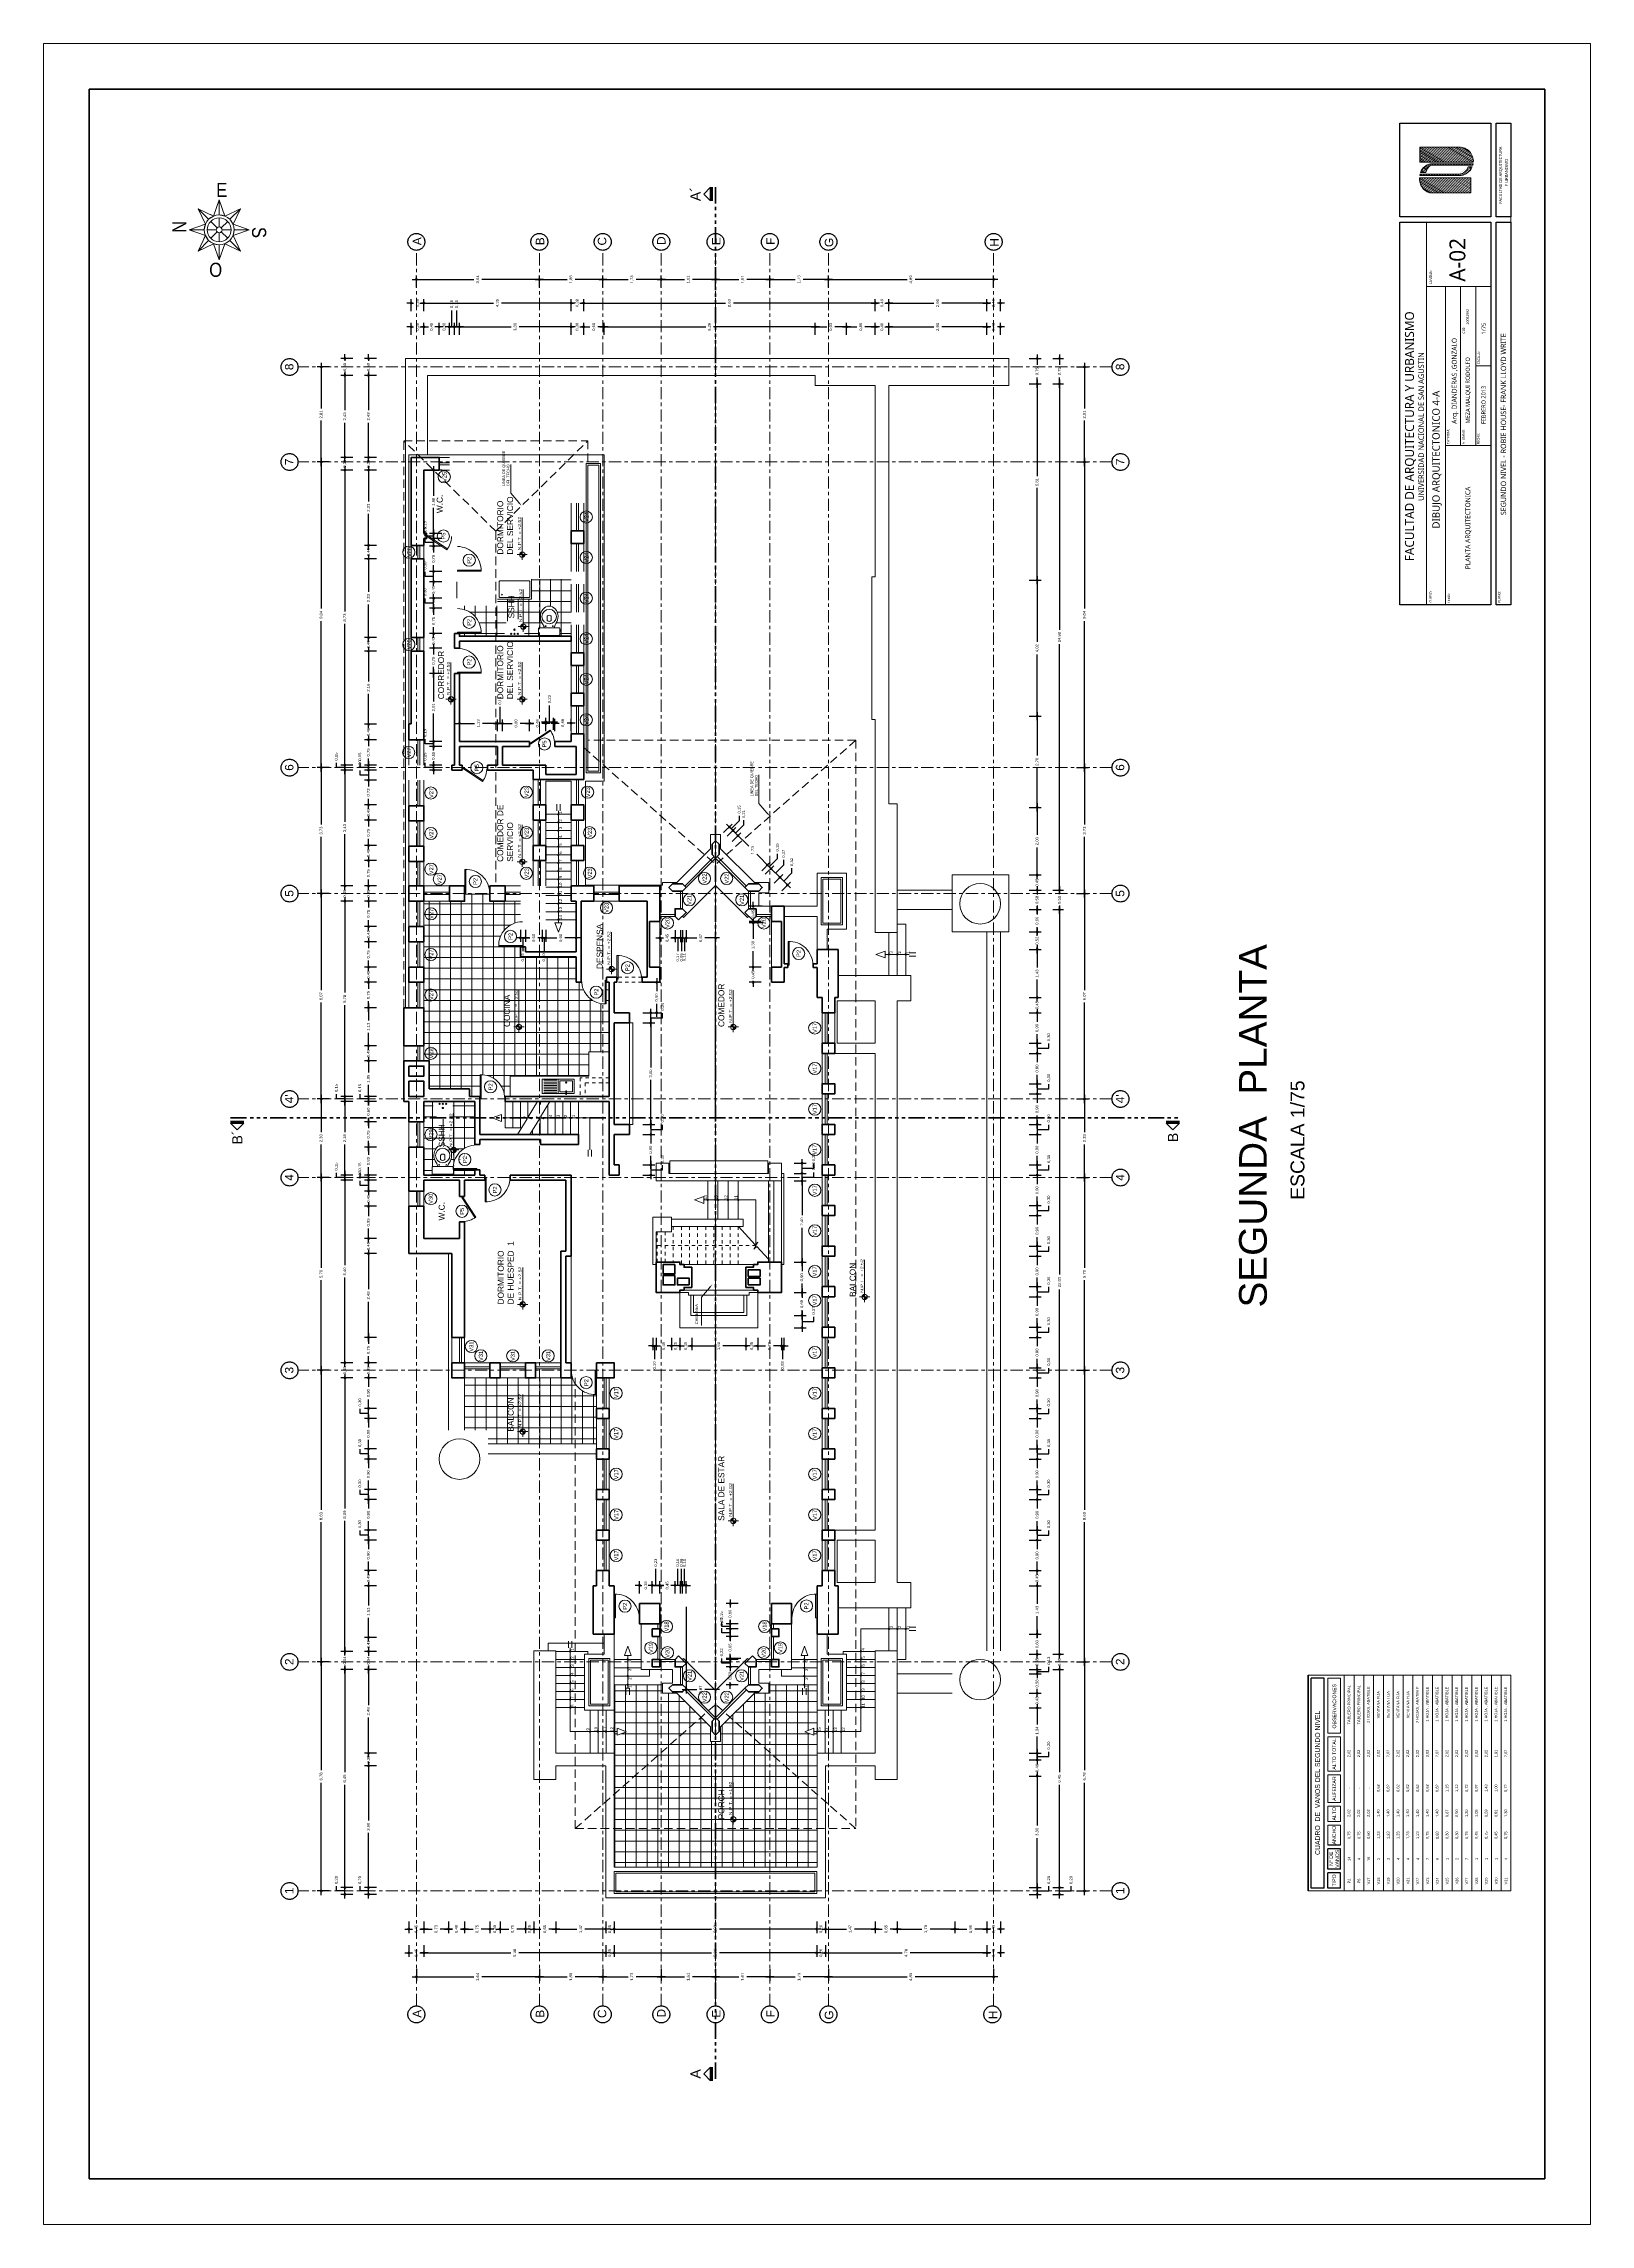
# Model space of a CAD drawing. Header units: millimetres. Extents: x -1459 to -1413, y -119 to 301.
# Drawn here: x -1459 to -1413.3, y -47.8 to 16.7 of the extents above; entities that cross this region are included whole.
import ezdxf

# ---------------------------------------------------------------- set-up
doc = ezdxf.new("R2010")
doc.units = ezdxf.units.MM
for name, pattern in [('ACAD_ISO06W100', [36, 24, -3, 0, -3, 0, -3, 0, -3]), ('ACAD_ISO10W100', [18, 12, -3, 0, -3]), ('PTS_EXT', [999999, 0, -999999]), ('RAYITAS', [0.375, 0.25, -0.125])]:
    doc.linetypes.add(name, pattern=pattern)
doc.layers.get('0').update_dxf_attribs({"lineweight": 0})
doc.layers.get('Defpoints').update_dxf_attribs({"lineweight": 5})
for name, color, linetype, lineweight in [('CORTE PLUMA 5', 5, 'Continuous', 40), ('COTAS', 190, 'Continuous', 9), ('EJES', 2, 'ACAD_ISO10W100', 13), ('GRADAS CAMBIO NIVEL', 3, 'Continuous', 15), ('MOBILIARIO FIJO', 2, 'Continuous', 9), ('MURO CORTADO', 1, 'Continuous', 60), ('MURO VISTO', 6, 'Continuous', 18), ('PROYECCIONES', 40, 'RAYITAS', 13), ('PUERTA VENTANA', 4, 'Continuous', 9), ('ROTULO', 7, 'Continuous', 5), ('SANITARIOS', 130, 'Continuous', 13), ('TEXTOS', 30, 'Continuous', 5), ('TEXTURAS', 227, 'Continuous', 0), ('VANOS CUADRO', 8, 'Continuous', 9)]:
    doc.layers.add(name, color=color, linetype=linetype, lineweight=lineweight)
doc.styles.add('Arial', font='arial.ttf')
doc.styles.add('ARIAL DERECHO', font='arial.ttf', dxfattribs={"width": 1.1})
doc.styles.add('arial normal', font='arial.ttf', dxfattribs={"height": 0.25})
doc.styles.add('Lucida handwriting', font='', dxfattribs={"width": 0.9, "oblique": 10})
doc.styles.get("Standard").update_dxf_attribs({"font": 'arial.ttf'})
doc.styles.get('Lucida handwriting').set_extended_font_data('Lucida Handwriting')
doc.dimstyles.new('COTAS 50 OK', dxfattribs={"dimtxt": 0.08, "dimasz": 0.13, "dimexe": 0.12, "dimexo": 0.2, "dimgap": 0.07, "dimtad": 0, "dimtih": 1, "dimtoh": 1, "dimzin": 0, "dimtxsty": 'ARIAL DERECHO', "dimblk": 'DOTSMALL', "dimcen": 0.15, "dimdle": 0.12, "dimadec": 0, "dimazin": 0, "dimtfac": 1, "dimtmove": 1, "dimatfit": 3, "dimfxl": 1, "dimtzin": 0, "dimarcsym": 0})
pattern_1 = [(180, (-1328.15026, -468.7315), (-6e-17, -0.3175), []), (270, (-1328.15026, -468.7315), (0.3175, -6e-17), [])]

# ---------------------------------------------------------------- blocks, each defined once
blk = doc.blocks.new('npt')
h = blk.add_hatch(color=256)
h.paths.add_polyline_path([(0, 0), (0.071, 0, 0.414214), (0, 0.071)])
h.paths.add_polyline_path([(0, -0.071), (0, 0), (-0.071, 0, 0.414214)])
for p, q in [((-0.135, 0), (0.972, 0)), ((0, 0.135), (0, -0.135))]:
    blk.add_line(p, q)
blk.add_circle((0, 0), 0.0709)
blk = doc.blocks.new('FHJK')
at = {"layer": 'PUERTA VENTANA'}
for p, q in [((604.376, 118.128), (604.376, 118.827)), ((604.406, 118.128), (604.406, 118.827))]:
    blk.add_line(p, q, dxfattribs=at)
blk.add_arc((604.406, 118.128), 0.7, 0, 92.45629, dxfattribs=at)
blk = doc.blocks.new('KIOL')
at = {"layer": 'PUERTA VENTANA'}
blk.add_line((606.541, 117.818), (607.241, 117.818), dxfattribs=at)
blk.add_arc((606.541, 117.788), 0.7, 270, 2.45629, dxfattribs=at)
blk = doc.blocks.new('HJKL')
at = {"layer": 'PUERTA VENTANA'}
for p, q in [((616.191, 118.493), (615.492, 118.493)), ((616.191, 118.463), (615.492, 118.463)), ((616.191, 118.498), (616.191, 118.463))]:
    blk.add_line(p, q, dxfattribs=at)
blk.add_arc((616.191, 118.463), 0.7, 177.54371, 270, dxfattribs=at)
blk = doc.blocks.new('CIRCULO GRADA')
at = {"layer": 'GRADAS CAMBIO NIVEL'}
h = blk.add_hatch(color=256, dxfattribs=at)
h.paths.add_polyline_path([(0.014, 0.014, 0.414214), (-0.014, 0.014), (0, 0)])
h.paths.add_polyline_path([(0.014, 0.014), (0, 0), (0.014, -0.014, 0.414214)])
h.paths.add_polyline_path([(0.014, -0.014), (0, 0), (-0.014, -0.014, 0.414214)])
h.paths.add_polyline_path([(0, 0), (-0.014, 0.014, 0.414214), (-0.014, -0.014)])
blk.add_circle((0, 0), 0.02, dxfattribs=at)
blk = doc.blocks.new('INODORO 1')
at = {"layer": 'MOBILIARIO FIJO'}
for p, q in [((367.057, 148.66), (367.041, 148.66)), ((367.041, 148.66), (367.041, 148.618)), ((367.041, 148.618), (367.057, 148.618)), ((367.057, 148.673), (367.057, 148.761)), ((367.057, 148.673), (367.057, 148.585)), ((367.372, 148.786), (367.082, 148.786)), ((367.372, 148.56), (367.082, 148.56)), ((367.228, 148.56), (367.516, 148.56)), ((367.31, 148.35), (367.31, 148.231)), ((367.372, 148.786), (367.662, 148.786)), ((367.372, 148.56), (367.662, 148.56)), ((367.434, 148.35), (367.434, 148.231)), ((367.687, 148.673), (367.687, 148.761)), ((367.687, 148.673), (367.687, 148.585))]:
    blk.add_line(p, q, dxfattribs=at)
for centre, radius in [((367.372, 148.231), 0.214), ((367.267, 148.511), 0.0105), ((367.477, 148.511), 0.0105)]:
    blk.add_circle(centre, radius, dxfattribs=at)
for centre, radius, start, end in [((367.082, 148.761), 0.025, 90, 180.40709), ((367.082, 148.585), 0.025, 179.59291, 270), ((367.372, 148.283), 0.0915, 47.0647, 132.9353), ((367.662, 148.761), 0.025, 359.59291, 90), ((367.662, 148.585), 0.025, 270, 0.40709), ((367.346, 148.233), 0.0359, 182.42476, 221.63593), ((367.372, 148.283), 0.0915, 234.37297, 305.62703), ((367.399, 148.233), 0.0359, 318.36407, 357.57524)]:
    blk.add_arc(centre, radius, start, end, dxfattribs=at)
blk.add_ellipse((367.372, 148.231), major_axis=(0, -0.312), ratio=0.841586, start_param=-2.293426, end_param=2.307823, dxfattribs=at)
for points, knots in [([(367.228, 148.56), (367.225, 148.54), (367.207, 148.498), (367.186, 148.459), (367.176, 148.438)], [0, 0, 0, 0, 0.0616647, 0.1332294, 0.1332294, 0.1332294, 0.1332294]), ([(367.516, 148.56), (367.519, 148.54), (367.537, 148.499), (367.557, 148.461), (367.567, 148.44)], [0.0004022, 0.0004022, 0.0004022, 0.0004022, 0.0616647, 0.1305417, 0.1305417, 0.1305417, 0.1305417])]:
    blk.add_open_spline(points, degree=3, knots=knots, dxfattribs=at)
blk = doc.blocks.new('lavadero')
at = {"layer": 'MOBILIARIO FIJO'}
for centre, radius in [((270.117, 169.939), 0.0222), ((270.117, 169.939), 0.0114), ((270.238, 170.034), 0.0184), ((270.238, 169.938), 0.0184), ((270.238, 169.842), 0.0184)]:
    blk.add_circle(centre, radius, dxfattribs=at)
blk = doc.blocks.new('tina')
at = {"layer": 'MOBILIARIO FIJO'}
for p, q in [((474.088, 117.453), (474.088, 116.451)), ((474.156, 117.403), (474.613, 117.403)), ((474.138, 117.385), (474.138, 116.519)), ((474.631, 117.385), (474.631, 116.519)), ((474.088, 116.451), (474.681, 116.451)), ((474.156, 116.501), (474.613, 116.501))]:
    blk.add_line(p, q, dxfattribs=at)
blk.add_circle((474.223, 117.32), 0.0114, dxfattribs=at)
for centre, start, end in [((474.156, 117.385), 90, 180), ((474.613, 117.385), 0, 90), ((474.156, 116.519), 180, 270), ((474.613, 116.519), 270, 0)]:
    blk.add_arc(centre, 0.018, start, end, dxfattribs=at)
blk = doc.blocks.new('_DotSmall')
at = {"color": 0, "linetype": 'ByBlock', "const_width": 0.5}
blk.add_lwpolyline([(-0.0625, 0, 1), (0.0625, 0, 1)], format="xyb", close=True, dxfattribs=at)
blk = doc.blocks.new('*D192')
at = {"layer": 'COTAS', "color": 0, "lineweight": -2}
for p, q in [((-1449.669, -37.925), (-1449.669, -37.785)), ((-1449.418, -37.925), (-1449.669, -37.925)), ((-1449.178, -37.825), (-1449.538, -37.825)), ((-1449.178, -38.025), (-1449.538, -38.025)), ((-1449.418, -38.145), (-1449.418, -37.705))]:
    blk.add_line(p, q, dxfattribs=at)
at = {"layer": 'Defpoints', "color": 0}
for p in [(-1449.418, -37.825), (-1448.978, -37.825), (-1448.978, -38.025)]:
    blk.add_point(p, dxfattribs=at)
at = {"layer": 'COTAS', "color": 0, "lineweight": -2, "xscale": 0.13, "yscale": 0.13, "zscale": 0.13}
for p, rotation in [((-1449.418, -37.825), 90), ((-1449.418, -38.025), 270)]:
    blk.add_blockref('_DotSmall', p, dxfattribs=dict(at, rotation=rotation))
at = {"layer": 'COTAS', "color": 0, "insert": (-1449.669, -37.6), "char_height": 0.08, "attachment_point": 5, "rotation": 90, "style": 'ARIAL DERECHO'}
blk.add_mtext('0,20', dxfattribs=at)
blk = doc.blocks.new('*D193')
at = {"layer": 'COTAS', "color": 0, "lineweight": -2}
for p, q in [((-1449.178, -33.85), (-1449.538, -33.85)), ((-1449.418, -33.85), (-1449.418, -33.72)), ((-1449.418, -33.85), (-1449.418, -33.853)), ((-1449.178, -34.225), (-1449.538, -34.225)), ((-1449.418, -34.225), (-1449.418, -34.221)), ((-1449.418, -34.225), (-1449.418, -34.355))]:
    blk.add_line(p, q, dxfattribs=at)
at = {"layer": 'Defpoints', "color": 0}
for p in [(-1448.978, -33.85), (-1449.418, -34.225), (-1448.978, -34.225)]:
    blk.add_point(p, dxfattribs=at)
at = {"layer": 'COTAS', "color": 0, "lineweight": -2, "xscale": 0.13, "yscale": 0.13, "zscale": 0.13}
for p, rotation in [((-1449.418, -33.85), 270), ((-1449.418, -34.225), 90)]:
    blk.add_blockref('_DotSmall', p, dxfattribs=dict(at, rotation=rotation))
at = {"layer": 'COTAS', "color": 0, "insert": (-1449.418, -34.037), "char_height": 0.08, "attachment_point": 5, "rotation": 90, "style": 'ARIAL DERECHO'}
blk.add_mtext('0,38', dxfattribs=at)
blk = doc.blocks.new('*D194')
at = {"layer": 'COTAS', "color": 0, "lineweight": -2}
for p, q in [((-1449.418, -34.105), (-1449.418, -35.84)), ((-1449.178, -34.225), (-1449.538, -34.225)), ((-1449.418, -37.945), (-1449.418, -36.209)), ((-1449.178, -37.825), (-1449.538, -37.825))]:
    blk.add_line(p, q, dxfattribs=at)
at = {"layer": 'Defpoints', "color": 0}
for p in [(-1448.978, -34.225), (-1449.418, -37.825), (-1448.978, -37.825)]:
    blk.add_point(p, dxfattribs=at)
at = {"layer": 'COTAS', "color": 0, "lineweight": -2, "xscale": 0.13, "yscale": 0.13, "zscale": 0.13}
for p, rotation in [((-1449.418, -34.225), 90), ((-1449.418, -37.825), 270)]:
    blk.add_blockref('_DotSmall', p, dxfattribs=dict(at, rotation=rotation))
at = {"layer": 'COTAS', "color": 0, "insert": (-1449.418, -36.025), "char_height": 0.08, "attachment_point": 5, "rotation": 90, "style": 'ARIAL DERECHO'}
blk.add_mtext('3,60', dxfattribs=at)
blk = doc.blocks.new('*D195')
at = {"layer": 'COTAS', "color": 0, "lineweight": -2}
for p, q in [((-1449.178, -31.375), (-1449.538, -31.375)), ((-1449.418, -31.255), (-1449.418, -32.427)), ((-1449.418, -33.97), (-1449.418, -32.797)), ((-1449.178, -33.85), (-1449.538, -33.85))]:
    blk.add_line(p, q, dxfattribs=at)
at = {"layer": 'Defpoints', "color": 0}
for p in [(-1448.978, -31.375), (-1449.418, -33.85), (-1448.978, -33.85)]:
    blk.add_point(p, dxfattribs=at)
at = {"layer": 'COTAS', "color": 0, "lineweight": -2, "xscale": 0.13, "yscale": 0.13, "zscale": 0.13}
for p, rotation in [((-1449.418, -31.375), 90), ((-1449.418, -33.85), 270)]:
    blk.add_blockref('_DotSmall', p, dxfattribs=dict(at, rotation=rotation))
at = {"layer": 'COTAS', "color": 0, "insert": (-1449.418, -32.612), "char_height": 0.08, "attachment_point": 5, "rotation": 90, "style": 'ARIAL DERECHO'}
blk.add_mtext('2,48', dxfattribs=at)
blk = doc.blocks.new('*D196')
at = {"layer": 'COTAS', "color": 0, "lineweight": -2}
for p, q in [((-1449.178, -28.9), (-1449.538, -28.9)), ((-1449.418, -28.78), (-1449.418, -29.482)), ((-1449.418, -30.545), (-1449.418, -29.842)), ((-1449.178, -30.425), (-1449.538, -30.425))]:
    blk.add_line(p, q, dxfattribs=at)
at = {"layer": 'Defpoints', "color": 0}
for p in [(-1448.978, -28.9), (-1449.418, -30.425), (-1448.978, -30.425)]:
    blk.add_point(p, dxfattribs=at)
at = {"layer": 'COTAS', "color": 0, "lineweight": -2, "xscale": 0.13, "yscale": 0.13, "zscale": 0.13}
for p, rotation in [((-1449.418, -28.9), 90), ((-1449.418, -30.425), 270)]:
    blk.add_blockref('_DotSmall', p, dxfattribs=dict(at, rotation=rotation))
at = {"layer": 'COTAS', "color": 0, "insert": (-1449.418, -29.662), "char_height": 0.08, "attachment_point": 5, "rotation": 90, "style": 'ARIAL DERECHO'}
blk.add_mtext('1,53', dxfattribs=at)
blk = doc.blocks.new('*D197')
at = {"layer": 'COTAS', "color": 0, "lineweight": -2}
for p, q in [((-1449.418, -30.425), (-1449.418, -30.295)), ((-1449.178, -30.425), (-1449.538, -30.425)), ((-1449.178, -30.837), (-1449.538, -30.837)), ((-1449.418, -30.425), (-1449.418, -30.455)), ((-1449.418, -30.837), (-1449.418, -30.807)), ((-1449.418, -30.837), (-1449.418, -30.967))]:
    blk.add_line(p, q, dxfattribs=at)
at = {"layer": 'Defpoints', "color": 0}
for p in [(-1449.418, -30.837), (-1448.978, -30.425), (-1448.978, -30.837)]:
    blk.add_point(p, dxfattribs=at)
at = {"layer": 'COTAS', "color": 0, "lineweight": -2, "xscale": 0.13, "yscale": 0.13, "zscale": 0.13}
for p, rotation in [((-1449.418, -30.425), 270), ((-1449.418, -30.837), 90)]:
    blk.add_blockref('_DotSmall', p, dxfattribs=dict(at, rotation=rotation))
at = {"layer": 'COTAS', "color": 0, "insert": (-1449.418, -30.631), "char_height": 0.08, "attachment_point": 5, "rotation": 90, "style": 'ARIAL DERECHO'}
blk.add_mtext('0,41', dxfattribs=at)
blk = doc.blocks.new('*D198')
at = {"layer": 'COTAS', "color": 0, "lineweight": -2}
for p, q in [((-1449.178, -30.837), (-1449.538, -30.837)), ((-1449.418, -30.717), (-1449.418, -30.922)), ((-1449.178, -31.375), (-1449.538, -31.375)), ((-1449.418, -31.495), (-1449.418, -31.29))]:
    blk.add_line(p, q, dxfattribs=at)
at = {"layer": 'Defpoints', "color": 0}
for p in [(-1448.978, -30.837), (-1449.418, -31.375), (-1448.978, -31.375)]:
    blk.add_point(p, dxfattribs=at)
at = {"layer": 'COTAS', "color": 0, "lineweight": -2, "xscale": 0.13, "yscale": 0.13, "zscale": 0.13}
for p, rotation in [((-1449.418, -30.837), 90), ((-1449.418, -31.375), 270)]:
    blk.add_blockref('_DotSmall', p, dxfattribs=dict(at, rotation=rotation))
at = {"layer": 'COTAS', "color": 0, "insert": (-1449.418, -31.106), "char_height": 0.08, "attachment_point": 5, "rotation": 90, "style": 'ARIAL DERECHO'}
blk.add_mtext('0,54', dxfattribs=at)
blk = doc.blocks.new('*D199')
at = {"layer": 'COTAS', "color": 0, "lineweight": -2}
for p, q in [((-1449.178, -27.55), (-1449.538, -27.55)), ((-1449.418, -27.43), (-1449.418, -27.815)), ((-1449.418, -28.57), (-1449.418, -28.184)), ((-1449.178, -28.45), (-1449.538, -28.45))]:
    blk.add_line(p, q, dxfattribs=at)
at = {"layer": 'Defpoints', "color": 0}
for p in [(-1448.978, -27.55), (-1449.418, -28.45), (-1448.978, -28.45)]:
    blk.add_point(p, dxfattribs=at)
at = {"layer": 'COTAS', "color": 0, "lineweight": -2, "xscale": 0.13, "yscale": 0.13, "zscale": 0.13}
for p, rotation in [((-1449.418, -27.55), 90), ((-1449.418, -28.45), 270)]:
    blk.add_blockref('_DotSmall', p, dxfattribs=dict(at, rotation=rotation))
at = {"layer": 'COTAS', "color": 0, "insert": (-1449.418, -28), "char_height": 0.08, "attachment_point": 5, "rotation": 90, "style": 'ARIAL DERECHO'}
blk.add_mtext('0,90', dxfattribs=at)
blk = doc.blocks.new('*D201')
at = {"layer": 'COTAS', "color": 0, "lineweight": -2}
for p, q in [((-1449.669, -27.4), (-1449.669, -27.26)), ((-1449.418, -27.4), (-1449.669, -27.4)), ((-1449.178, -27.25), (-1449.538, -27.25)), ((-1449.178, -27.55), (-1449.538, -27.55)), ((-1449.418, -27.67), (-1449.418, -27.13))]:
    blk.add_line(p, q, dxfattribs=at)
at = {"layer": 'Defpoints', "color": 0}
for p in [(-1449.418, -27.25), (-1448.978, -27.25), (-1448.978, -27.55)]:
    blk.add_point(p, dxfattribs=at)
at = {"layer": 'COTAS', "color": 0, "lineweight": -2, "xscale": 0.13, "yscale": 0.13, "zscale": 0.13}
for p, rotation in [((-1449.418, -27.25), 90), ((-1449.418, -27.55), 270)]:
    blk.add_blockref('_DotSmall', p, dxfattribs=dict(at, rotation=rotation))
at = {"layer": 'COTAS', "color": 0, "insert": (-1449.669, -27.075), "char_height": 0.08, "attachment_point": 5, "rotation": 90, "style": 'ARIAL DERECHO'}
blk.add_mtext('0,30', dxfattribs=at)
blk = doc.blocks.new('*D200')
at = {"layer": 'COTAS', "color": 0, "lineweight": -2}
for p, q in [((-1449.178, -26.35), (-1449.538, -26.35)), ((-1449.418, -26.23), (-1449.418, -26.615)), ((-1449.418, -27.37), (-1449.418, -26.984)), ((-1449.178, -27.25), (-1449.538, -27.25))]:
    blk.add_line(p, q, dxfattribs=at)
at = {"layer": 'Defpoints', "color": 0}
for p in [(-1448.978, -26.35), (-1449.418, -27.25), (-1448.978, -27.25)]:
    blk.add_point(p, dxfattribs=at)
at = {"layer": 'COTAS', "color": 0, "lineweight": -2, "xscale": 0.13, "yscale": 0.13, "zscale": 0.13}
for p, rotation in [((-1449.418, -26.35), 90), ((-1449.418, -27.25), 270)]:
    blk.add_blockref('_DotSmall', p, dxfattribs=dict(at, rotation=rotation))
at = {"layer": 'COTAS', "color": 0, "insert": (-1449.418, -26.8), "char_height": 0.08, "attachment_point": 5, "rotation": 90, "style": 'ARIAL DERECHO'}
blk.add_mtext('0,90', dxfattribs=at)
blk = doc.blocks.new('*D203')
at = {"layer": 'COTAS', "color": 0, "lineweight": -2}
for p, q in [((-1449.669, -26.2), (-1449.669, -26.06)), ((-1449.418, -26.2), (-1449.669, -26.2)), ((-1449.178, -26.05), (-1449.538, -26.05)), ((-1449.178, -26.35), (-1449.538, -26.35)), ((-1449.418, -26.47), (-1449.418, -25.93))]:
    blk.add_line(p, q, dxfattribs=at)
at = {"layer": 'Defpoints', "color": 0}
for p in [(-1449.418, -26.05), (-1448.978, -26.05), (-1448.978, -26.35)]:
    blk.add_point(p, dxfattribs=at)
at = {"layer": 'COTAS', "color": 0, "lineweight": -2, "xscale": 0.13, "yscale": 0.13, "zscale": 0.13}
for p, rotation in [((-1449.418, -26.05), 90), ((-1449.418, -26.35), 270)]:
    blk.add_blockref('_DotSmall', p, dxfattribs=dict(at, rotation=rotation))
at = {"layer": 'COTAS', "color": 0, "insert": (-1449.669, -25.875), "char_height": 0.08, "attachment_point": 5, "rotation": 90, "style": 'ARIAL DERECHO'}
blk.add_mtext('0,30', dxfattribs=at)
blk = doc.blocks.new('*D202')
at = {"layer": 'COTAS', "color": 0, "lineweight": -2}
for p, q in [((-1449.178, -25.15), (-1449.538, -25.15)), ((-1449.418, -25.03), (-1449.418, -25.415)), ((-1449.418, -26.17), (-1449.418, -25.784)), ((-1449.178, -26.05), (-1449.538, -26.05))]:
    blk.add_line(p, q, dxfattribs=at)
at = {"layer": 'Defpoints', "color": 0}
for p in [(-1448.978, -25.15), (-1449.418, -26.05), (-1448.978, -26.05)]:
    blk.add_point(p, dxfattribs=at)
at = {"layer": 'COTAS', "color": 0, "lineweight": -2, "xscale": 0.13, "yscale": 0.13, "zscale": 0.13}
for p, rotation in [((-1449.418, -25.15), 90), ((-1449.418, -26.05), 270)]:
    blk.add_blockref('_DotSmall', p, dxfattribs=dict(at, rotation=rotation))
at = {"layer": 'COTAS', "color": 0, "insert": (-1449.418, -25.6), "char_height": 0.08, "attachment_point": 5, "rotation": 90, "style": 'ARIAL DERECHO'}
blk.add_mtext('0,90', dxfattribs=at)
blk = doc.blocks.new('*D205')
at = {"layer": 'COTAS', "color": 0, "lineweight": -2}
for p, q in [((-1449.669, -25), (-1449.669, -24.86)), ((-1449.418, -25), (-1449.669, -25)), ((-1449.178, -24.85), (-1449.538, -24.85)), ((-1449.178, -25.15), (-1449.538, -25.15)), ((-1449.418, -25.27), (-1449.418, -24.73))]:
    blk.add_line(p, q, dxfattribs=at)
at = {"layer": 'Defpoints', "color": 0}
for p in [(-1449.418, -24.85), (-1448.978, -24.85), (-1448.978, -25.15)]:
    blk.add_point(p, dxfattribs=at)
at = {"layer": 'COTAS', "color": 0, "lineweight": -2, "xscale": 0.13, "yscale": 0.13, "zscale": 0.13}
for p, rotation in [((-1449.418, -24.85), 90), ((-1449.418, -25.15), 270)]:
    blk.add_blockref('_DotSmall', p, dxfattribs=dict(at, rotation=rotation))
at = {"layer": 'COTAS', "color": 0, "insert": (-1449.669, -24.675), "char_height": 0.08, "attachment_point": 5, "rotation": 90, "style": 'ARIAL DERECHO'}
blk.add_mtext('0,30', dxfattribs=at)
blk = doc.blocks.new('*D204')
at = {"layer": 'COTAS', "color": 0, "lineweight": -2}
for p, q in [((-1449.418, -23.83), (-1449.418, -24.215)), ((-1449.178, -23.95), (-1449.538, -23.95)), ((-1449.178, -24.85), (-1449.538, -24.85)), ((-1449.418, -24.97), (-1449.418, -24.584))]:
    blk.add_line(p, q, dxfattribs=at)
at = {"layer": 'Defpoints', "color": 0}
for p in [(-1448.978, -23.95), (-1449.418, -24.85), (-1448.978, -24.85)]:
    blk.add_point(p, dxfattribs=at)
at = {"layer": 'COTAS', "color": 0, "lineweight": -2, "xscale": 0.13, "yscale": 0.13, "zscale": 0.13}
for p, rotation in [((-1449.418, -23.95), 90), ((-1449.418, -24.85), 270)]:
    blk.add_blockref('_DotSmall', p, dxfattribs=dict(at, rotation=rotation))
at = {"layer": 'COTAS', "color": 0, "insert": (-1449.418, -24.4), "char_height": 0.08, "attachment_point": 5, "rotation": 90, "style": 'ARIAL DERECHO'}
blk.add_mtext('0,90', dxfattribs=at)
blk = doc.blocks.new('*D207')
at = {"layer": 'COTAS', "color": 0, "lineweight": -2}
for p, q in [((-1449.669, -23.8), (-1449.669, -23.66)), ((-1449.418, -23.8), (-1449.669, -23.8)), ((-1449.178, -23.65), (-1449.538, -23.65)), ((-1449.418, -24.07), (-1449.418, -23.53)), ((-1449.178, -23.95), (-1449.538, -23.95))]:
    blk.add_line(p, q, dxfattribs=at)
at = {"layer": 'Defpoints', "color": 0}
for p in [(-1449.418, -23.65), (-1448.978, -23.65), (-1448.978, -23.95)]:
    blk.add_point(p, dxfattribs=at)
at = {"layer": 'COTAS', "color": 0, "lineweight": -2, "xscale": 0.13, "yscale": 0.13, "zscale": 0.13}
for p, rotation in [((-1449.418, -23.65), 90), ((-1449.418, -23.95), 270)]:
    blk.add_blockref('_DotSmall', p, dxfattribs=dict(at, rotation=rotation))
at = {"layer": 'COTAS', "color": 0, "insert": (-1449.669, -23.475), "char_height": 0.08, "attachment_point": 5, "rotation": 90, "style": 'ARIAL DERECHO'}
blk.add_mtext('0,30', dxfattribs=at)
blk = doc.blocks.new('*D206')
at = {"layer": 'COTAS', "color": 0, "lineweight": -2}
for p, q in [((-1449.178, -22.75), (-1449.538, -22.75)), ((-1449.418, -22.63), (-1449.418, -23.015)), ((-1449.178, -23.65), (-1449.538, -23.65)), ((-1449.418, -23.77), (-1449.418, -23.384))]:
    blk.add_line(p, q, dxfattribs=at)
at = {"layer": 'Defpoints', "color": 0}
for p in [(-1448.978, -22.75), (-1449.418, -23.65), (-1448.978, -23.65)]:
    blk.add_point(p, dxfattribs=at)
at = {"layer": 'COTAS', "color": 0, "lineweight": -2, "xscale": 0.13, "yscale": 0.13, "zscale": 0.13}
for p, rotation in [((-1449.418, -22.75), 90), ((-1449.418, -23.65), 270)]:
    blk.add_blockref('_DotSmall', p, dxfattribs=dict(at, rotation=rotation))
at = {"layer": 'COTAS', "color": 0, "insert": (-1449.418, -23.2), "char_height": 0.08, "attachment_point": 5, "rotation": 90, "style": 'ARIAL DERECHO'}
blk.add_mtext('0,90', dxfattribs=at)
blk = doc.blocks.new('*D208')
at = {"layer": 'COTAS', "color": 0, "lineweight": -2}
for p, q in [((-1449.178, -22.3), (-1449.538, -22.3)), ((-1449.418, -22.3), (-1449.418, -22.17)), ((-1449.418, -22.3), (-1449.418, -22.34)), ((-1449.178, -22.75), (-1449.538, -22.75)), ((-1449.418, -22.75), (-1449.418, -22.709)), ((-1449.418, -22.75), (-1449.418, -22.88))]:
    blk.add_line(p, q, dxfattribs=at)
at = {"layer": 'Defpoints', "color": 0}
for p in [(-1448.978, -22.3), (-1449.418, -22.75), (-1448.978, -22.75)]:
    blk.add_point(p, dxfattribs=at)
at = {"layer": 'COTAS', "color": 0, "lineweight": -2, "xscale": 0.13, "yscale": 0.13, "zscale": 0.13}
for p, rotation in [((-1449.418, -22.3), 270), ((-1449.418, -22.75), 90)]:
    blk.add_blockref('_DotSmall', p, dxfattribs=dict(at, rotation=rotation))
at = {"layer": 'COTAS', "color": 0, "insert": (-1449.418, -22.525), "char_height": 0.08, "attachment_point": 5, "rotation": 90, "style": 'ARIAL DERECHO'}
blk.add_mtext('0,45', dxfattribs=at)
blk = doc.blocks.new('*D209')
at = {"layer": 'COTAS', "color": 0, "lineweight": -2}
for p, q in [((-1449.178, -21.55), (-1449.538, -21.55)), ((-1449.418, -21.43), (-1449.418, -21.74)), ((-1449.178, -22.3), (-1449.538, -22.3)), ((-1449.418, -22.42), (-1449.418, -22.109))]:
    blk.add_line(p, q, dxfattribs=at)
at = {"layer": 'Defpoints', "color": 0}
for p in [(-1448.978, -21.55), (-1449.418, -22.3), (-1448.978, -22.3)]:
    blk.add_point(p, dxfattribs=at)
at = {"layer": 'COTAS', "color": 0, "lineweight": -2, "xscale": 0.13, "yscale": 0.13, "zscale": 0.13}
for p, rotation in [((-1449.418, -21.55), 90), ((-1449.418, -22.3), 270)]:
    blk.add_blockref('_DotSmall', p, dxfattribs=dict(at, rotation=rotation))
at = {"layer": 'COTAS', "color": 0, "insert": (-1449.418, -21.925), "char_height": 0.08, "attachment_point": 5, "rotation": 90, "style": 'ARIAL DERECHO'}
blk.add_mtext('0,75', dxfattribs=at)
blk = doc.blocks.new('*D210')
at = {"layer": 'COTAS', "color": 0, "lineweight": -2}
for p, q in [((-1449.178, -19.075), (-1449.538, -19.075)), ((-1449.418, -18.955), (-1449.418, -20.127)), ((-1449.418, -21.67), (-1449.418, -20.497)), ((-1449.178, -21.55), (-1449.538, -21.55))]:
    blk.add_line(p, q, dxfattribs=at)
at = {"layer": 'Defpoints', "color": 0}
for p in [(-1448.978, -19.075), (-1449.418, -21.55), (-1448.978, -21.55)]:
    blk.add_point(p, dxfattribs=at)
at = {"layer": 'COTAS', "color": 0, "lineweight": -2, "xscale": 0.13, "yscale": 0.13, "zscale": 0.13}
for p, rotation in [((-1449.418, -19.075), 90), ((-1449.418, -21.55), 270)]:
    blk.add_blockref('_DotSmall', p, dxfattribs=dict(at, rotation=rotation))
at = {"layer": 'COTAS', "color": 0, "insert": (-1449.418, -20.312), "char_height": 0.08, "attachment_point": 5, "rotation": 90, "style": 'ARIAL DERECHO'}
blk.add_mtext('2,48', dxfattribs=at)
blk = doc.blocks.new('*D211')
at = {"layer": 'COTAS', "color": 0, "lineweight": -2}
for p, q in [((-1449.178, -18.625), (-1449.538, -18.625)), ((-1449.418, -18.625), (-1449.418, -18.495)), ((-1449.418, -18.625), (-1449.418, -18.665)), ((-1449.178, -19.075), (-1449.538, -19.075)), ((-1449.418, -19.075), (-1449.418, -19.034)), ((-1449.418, -19.075), (-1449.418, -19.205))]:
    blk.add_line(p, q, dxfattribs=at)
at = {"layer": 'Defpoints', "color": 0}
for p in [(-1448.978, -18.625), (-1449.418, -19.075), (-1448.978, -19.075)]:
    blk.add_point(p, dxfattribs=at)
at = {"layer": 'COTAS', "color": 0, "lineweight": -2, "xscale": 0.13, "yscale": 0.13, "zscale": 0.13}
for p, rotation in [((-1449.418, -18.625), 270), ((-1449.418, -19.075), 90)]:
    blk.add_blockref('_DotSmall', p, dxfattribs=dict(at, rotation=rotation))
at = {"layer": 'COTAS', "color": 0, "insert": (-1449.418, -18.85), "char_height": 0.08, "attachment_point": 5, "rotation": 90, "style": 'ARIAL DERECHO'}
blk.add_mtext('0,45', dxfattribs=at)
blk = doc.blocks.new('*D212')
at = {"layer": 'COTAS', "color": 0, "lineweight": -2}
for p, q in [((-1449.878, -22.3), (-1450.236, -22.3)), ((-1450.116, -22.3), (-1450.116, -22.17)), ((-1450.116, -22.3), (-1450.116, -22.34)), ((-1449.878, -22.75), (-1450.236, -22.75)), ((-1450.116, -22.75), (-1450.116, -22.709)), ((-1450.116, -22.75), (-1450.116, -22.88))]:
    blk.add_line(p, q, dxfattribs=at)
at = {"layer": 'Defpoints', "color": 0}
for p in [(-1449.678, -22.3), (-1450.116, -22.75), (-1449.678, -22.75)]:
    blk.add_point(p, dxfattribs=at)
at = {"layer": 'COTAS', "color": 0, "lineweight": -2, "xscale": 0.13, "yscale": 0.13, "zscale": 0.13}
for p, rotation in [((-1450.116, -22.3), 270), ((-1450.116, -22.75), 90)]:
    blk.add_blockref('_DotSmall', p, dxfattribs=dict(at, rotation=rotation))
at = {"layer": 'COTAS', "color": 0, "insert": (-1450.116, -22.525), "char_height": 0.08, "attachment_point": 5, "rotation": 90, "style": 'ARIAL DERECHO'}
blk.add_mtext('0,45', dxfattribs=at)
blk = doc.blocks.new('*D213')
at = {"layer": 'COTAS', "color": 0, "lineweight": -2}
for p, q in [((-1449.878, -30.837), (-1450.236, -30.837)), ((-1450.116, -30.717), (-1450.116, -30.922)), ((-1449.878, -31.375), (-1450.236, -31.375)), ((-1450.116, -31.495), (-1450.116, -31.29))]:
    blk.add_line(p, q, dxfattribs=at)
at = {"layer": 'Defpoints', "color": 0}
for p in [(-1449.678, -30.837), (-1450.116, -31.375), (-1449.678, -31.375)]:
    blk.add_point(p, dxfattribs=at)
at = {"layer": 'COTAS', "color": 0, "lineweight": -2, "xscale": 0.13, "yscale": 0.13, "zscale": 0.13}
for p, rotation in [((-1450.116, -30.837), 90), ((-1450.116, -31.375), 270)]:
    blk.add_blockref('_DotSmall', p, dxfattribs=dict(at, rotation=rotation))
at = {"layer": 'COTAS', "color": 0, "insert": (-1450.116, -31.106), "char_height": 0.08, "attachment_point": 5, "rotation": 90, "style": 'ARIAL DERECHO'}
blk.add_mtext('0,54', dxfattribs=at)
blk = doc.blocks.new('*D214')
at = {"layer": 'COTAS', "color": 0, "lineweight": -2}
for p, q in [((-1449.878, -22.75), (-1450.236, -22.75)), ((-1450.116, -22.63), (-1450.116, -26.609)), ((-1450.116, -30.957), (-1450.116, -26.978)), ((-1449.878, -30.837), (-1450.236, -30.837))]:
    blk.add_line(p, q, dxfattribs=at)
at = {"layer": 'Defpoints', "color": 0}
for p in [(-1449.678, -22.75), (-1450.116, -30.837), (-1449.678, -30.837)]:
    blk.add_point(p, dxfattribs=at)
at = {"layer": 'COTAS', "color": 0, "lineweight": -2, "xscale": 0.13, "yscale": 0.13, "zscale": 0.13}
for p, rotation in [((-1450.116, -22.75), 90), ((-1450.116, -30.837), 270)]:
    blk.add_blockref('_DotSmall', p, dxfattribs=dict(at, rotation=rotation))
at = {"layer": 'COTAS', "color": 0, "insert": (-1450.116, -26.793), "char_height": 0.08, "attachment_point": 5, "rotation": 90, "style": 'ARIAL DERECHO'}
blk.add_mtext('8,09', dxfattribs=at)
blk = doc.blocks.new('*D215')
at = {"layer": 'COTAS', "color": 0, "lineweight": -2}
for p, q in [((-1450.367, -37.925), (-1450.367, -37.785)), ((-1450.116, -37.925), (-1450.367, -37.925)), ((-1449.878, -37.825), (-1450.236, -37.825)), ((-1449.878, -38.025), (-1450.236, -38.025)), ((-1450.116, -38.145), (-1450.116, -37.705))]:
    blk.add_line(p, q, dxfattribs=at)
at = {"layer": 'Defpoints', "color": 0}
for p in [(-1450.116, -37.825), (-1449.678, -37.825), (-1449.678, -38.025)]:
    blk.add_point(p, dxfattribs=at)
at = {"layer": 'COTAS', "color": 0, "lineweight": -2, "xscale": 0.13, "yscale": 0.13, "zscale": 0.13}
for p, rotation in [((-1450.116, -37.825), 90), ((-1450.116, -38.025), 270)]:
    blk.add_blockref('_DotSmall', p, dxfattribs=dict(at, rotation=rotation))
at = {"layer": 'COTAS', "color": 0, "insert": (-1450.367, -37.6), "char_height": 0.08, "attachment_point": 5, "rotation": 90, "style": 'ARIAL DERECHO'}
blk.add_mtext('0,20', dxfattribs=at)
blk = doc.blocks.new('*D216')
at = {"layer": 'COTAS', "color": 0, "lineweight": -2}
for p, q in [((-1449.878, -31.375), (-1450.236, -31.375)), ((-1450.116, -31.255), (-1450.116, -34.415)), ((-1450.116, -37.945), (-1450.116, -34.784)), ((-1449.878, -37.825), (-1450.236, -37.825))]:
    blk.add_line(p, q, dxfattribs=at)
at = {"layer": 'Defpoints', "color": 0}
for p in [(-1450.116, -31.375), (-1449.678, -31.375), (-1449.678, -37.825)]:
    blk.add_point(p, dxfattribs=at)
at = {"layer": 'COTAS', "color": 0, "lineweight": -2, "xscale": 0.13, "yscale": 0.13, "zscale": 0.13}
for p, rotation in [((-1450.116, -31.375), 90), ((-1450.116, -37.825), 270)]:
    blk.add_blockref('_DotSmall', p, dxfattribs=dict(at, rotation=rotation))
at = {"layer": 'COTAS', "color": 0, "insert": (-1450.116, -34.6), "char_height": 0.08, "attachment_point": 5, "rotation": 90, "style": 'ARIAL DERECHO'}
blk.add_mtext('6,45', dxfattribs=at)
blk = doc.blocks.new('*D217')
at = {"layer": 'COTAS', "color": 0, "lineweight": -2}
for p, q in [((-1442.403, -39.05), (-1442.533, -39.05)), ((-1442.403, -38.825), (-1442.403, -39.17)), ((-1442.403, -39.05), (-1442.396, -39.05)), ((-1442.153, -39.05), (-1442.16, -39.05)), ((-1442.153, -38.825), (-1442.153, -39.17)), ((-1442.153, -39.05), (-1442.023, -39.05))]:
    blk.add_line(p, q, dxfattribs=at)
at = {"layer": 'Defpoints', "color": 0}
for p in [(-1442.403, -38.625), (-1442.153, -38.625), (-1442.403, -39.05)]:
    blk.add_point(p, dxfattribs=at)
at = {"layer": 'COTAS', "color": 0, "lineweight": -2, "xscale": 0.13, "yscale": 0.13, "zscale": 0.13}
blk.add_blockref('_DotSmall', (-1442.403, -39.05), dxfattribs=at)
at = {"layer": 'COTAS', "color": 0, "lineweight": -2, "xscale": 0.13, "yscale": 0.13, "zscale": 0.13, "rotation": 180}
blk.add_blockref('_DotSmall', (-1442.153, -39.05), dxfattribs=at)
at = {"layer": 'COTAS', "color": 0, "insert": (-1442.278, -39.05), "char_height": 0.08, "attachment_point": 5, "rotation": 90, "style": 'ARIAL DERECHO'}
blk.add_mtext('0,25', dxfattribs=at)
blk = doc.blocks.new('*D218')
at = {"layer": 'COTAS', "color": 0, "lineweight": -2}
for p, q in [((-1443.995, -39.05), (-1443.257, -39.05)), ((-1443.875, -38.825), (-1443.875, -39.17)), ((-1442.283, -39.05), (-1443.021, -39.05)), ((-1442.403, -38.825), (-1442.403, -39.17))]:
    blk.add_line(p, q, dxfattribs=at)
at = {"layer": 'Defpoints', "color": 0}
for p in [(-1443.875, -38.625), (-1442.403, -38.625), (-1443.875, -39.05)]:
    blk.add_point(p, dxfattribs=at)
at = {"layer": 'COTAS', "color": 0, "lineweight": -2, "xscale": 0.13, "yscale": 0.13, "zscale": 0.13, "rotation": 180}
blk.add_blockref('_DotSmall', (-1443.875, -39.05), dxfattribs=at)
at = {"layer": 'COTAS', "color": 0, "lineweight": -2, "xscale": 0.13, "yscale": 0.13, "zscale": 0.13}
blk.add_blockref('_DotSmall', (-1442.403, -39.05), dxfattribs=at)
at = {"layer": 'COTAS', "color": 0, "insert": (-1443.139, -39.05), "char_height": 0.08, "attachment_point": 5, "rotation": 90, "style": 'ARIAL DERECHO'}
blk.add_mtext('1,47', dxfattribs=at)
blk = doc.blocks.new('*D219')
at = {"layer": 'COTAS', "color": 0, "lineweight": -2}
for p, q in [((-1444.645, -39.05), (-1444.318, -39.05)), ((-1444.525, -38.825), (-1444.525, -39.17)), ((-1443.755, -39.05), (-1444.082, -39.05)), ((-1443.875, -38.825), (-1443.875, -39.17))]:
    blk.add_line(p, q, dxfattribs=at)
at = {"layer": 'Defpoints', "color": 0}
for p in [(-1444.525, -38.625), (-1443.875, -38.625), (-1443.875, -39.05)]:
    blk.add_point(p, dxfattribs=at)
at = {"layer": 'COTAS', "color": 0, "lineweight": -2, "xscale": 0.13, "yscale": 0.13, "zscale": 0.13, "rotation": 180}
blk.add_blockref('_DotSmall', (-1444.525, -39.05), dxfattribs=at)
at = {"layer": 'COTAS', "color": 0, "lineweight": -2, "xscale": 0.13, "yscale": 0.13, "zscale": 0.13}
blk.add_blockref('_DotSmall', (-1443.875, -39.05), dxfattribs=at)
at = {"layer": 'COTAS', "color": 0, "insert": (-1444.2, -39.05), "char_height": 0.08, "attachment_point": 5, "rotation": 90, "style": 'ARIAL DERECHO'}
blk.add_mtext('0,65', dxfattribs=at)
blk = doc.blocks.new('*D220')
at = {"layer": 'COTAS', "color": 0, "lineweight": -2}
for p, q in [((-1445.828, -39.05), (-1445.958, -39.05)), ((-1445.828, -38.825), (-1445.828, -39.17)), ((-1445.828, -39.05), (-1445.796, -39.05)), ((-1445.528, -39.05), (-1445.56, -39.05)), ((-1445.528, -38.825), (-1445.528, -39.17)), ((-1445.528, -39.05), (-1445.398, -39.05))]:
    blk.add_line(p, q, dxfattribs=at)
at = {"layer": 'Defpoints', "color": 0}
for p in [(-1445.828, -38.625), (-1445.528, -38.625), (-1445.828, -39.05)]:
    blk.add_point(p, dxfattribs=at)
at = {"layer": 'COTAS', "color": 0, "lineweight": -2, "xscale": 0.13, "yscale": 0.13, "zscale": 0.13}
blk.add_blockref('_DotSmall', (-1445.828, -39.05), dxfattribs=at)
at = {"layer": 'COTAS', "color": 0, "lineweight": -2, "xscale": 0.13, "yscale": 0.13, "zscale": 0.13, "rotation": 180}
blk.add_blockref('_DotSmall', (-1445.528, -39.05), dxfattribs=at)
at = {"layer": 'COTAS', "color": 0, "insert": (-1445.678, -39.05), "char_height": 0.08, "attachment_point": 5, "rotation": 90, "style": 'ARIAL DERECHO'}
blk.add_mtext('0,30', dxfattribs=at)
blk = doc.blocks.new('*D221')
at = {"layer": 'COTAS', "color": 0, "lineweight": -2}
for p, q in [((-1446.698, -39.05), (-1446.321, -39.05)), ((-1446.578, -38.825), (-1446.578, -39.17)), ((-1445.708, -39.05), (-1446.085, -39.05)), ((-1445.828, -38.825), (-1445.828, -39.17))]:
    blk.add_line(p, q, dxfattribs=at)
at = {"layer": 'Defpoints', "color": 0}
for p in [(-1446.578, -38.625), (-1445.828, -38.625), (-1446.578, -39.05)]:
    blk.add_point(p, dxfattribs=at)
at = {"layer": 'COTAS', "color": 0, "lineweight": -2, "xscale": 0.13, "yscale": 0.13, "zscale": 0.13, "rotation": 180}
blk.add_blockref('_DotSmall', (-1446.578, -39.05), dxfattribs=at)
at = {"layer": 'COTAS', "color": 0, "lineweight": -2, "xscale": 0.13, "yscale": 0.13, "zscale": 0.13}
blk.add_blockref('_DotSmall', (-1445.828, -39.05), dxfattribs=at)
at = {"layer": 'COTAS', "color": 0, "insert": (-1446.203, -39.05), "char_height": 0.08, "attachment_point": 5, "rotation": 90, "style": 'ARIAL DERECHO'}
blk.add_mtext('0,75', dxfattribs=at)
blk = doc.blocks.new('*D222')
at = {"layer": 'COTAS', "color": 0, "lineweight": -2}
for p, q in [((-1445.648, -39.05), (-1445.271, -39.05)), ((-1445.528, -38.825), (-1445.528, -39.17)), ((-1444.658, -39.05), (-1445.035, -39.05)), ((-1444.778, -38.825), (-1444.778, -39.17))]:
    blk.add_line(p, q, dxfattribs=at)
at = {"layer": 'Defpoints', "color": 0}
for p in [(-1445.528, -38.625), (-1444.778, -38.625), (-1445.528, -39.05)]:
    blk.add_point(p, dxfattribs=at)
at = {"layer": 'COTAS', "color": 0, "lineweight": -2, "xscale": 0.13, "yscale": 0.13, "zscale": 0.13, "rotation": 180}
blk.add_blockref('_DotSmall', (-1445.528, -39.05), dxfattribs=at)
at = {"layer": 'COTAS', "color": 0, "lineweight": -2, "xscale": 0.13, "yscale": 0.13, "zscale": 0.13}
blk.add_blockref('_DotSmall', (-1444.778, -39.05), dxfattribs=at)
at = {"layer": 'COTAS', "color": 0, "insert": (-1445.153, -39.05), "char_height": 0.08, "attachment_point": 5, "rotation": 90, "style": 'ARIAL DERECHO'}
blk.add_mtext('0,75', dxfattribs=at)
blk = doc.blocks.new('*D223')
at = {"layer": 'COTAS', "color": 0, "lineweight": -2}
for p, q in [((-1444.778, -39.05), (-1444.908, -39.05)), ((-1444.778, -38.825), (-1444.778, -39.17)), ((-1444.778, -39.05), (-1444.77, -39.05)), ((-1444.525, -39.05), (-1444.533, -39.05)), ((-1444.525, -38.825), (-1444.525, -39.17)), ((-1444.525, -39.05), (-1444.395, -39.05))]:
    blk.add_line(p, q, dxfattribs=at)
at = {"layer": 'Defpoints', "color": 0}
for p in [(-1444.778, -38.625), (-1444.525, -38.625), (-1444.778, -39.05)]:
    blk.add_point(p, dxfattribs=at)
at = {"layer": 'COTAS', "color": 0, "lineweight": -2, "xscale": 0.13, "yscale": 0.13, "zscale": 0.13}
blk.add_blockref('_DotSmall', (-1444.778, -39.05), dxfattribs=at)
at = {"layer": 'COTAS', "color": 0, "lineweight": -2, "xscale": 0.13, "yscale": 0.13, "zscale": 0.13, "rotation": 180}
blk.add_blockref('_DotSmall', (-1444.525, -39.05), dxfattribs=at)
at = {"layer": 'COTAS', "color": 0, "insert": (-1444.652, -39.05), "char_height": 0.08, "attachment_point": 5, "rotation": 90, "style": 'ARIAL DERECHO'}
blk.add_mtext('0,25', dxfattribs=at)
blk = doc.blocks.new('*D224')
at = {"layer": 'COTAS', "color": 0, "lineweight": -2}
for p, q in [((-1447.173, -39.05), (-1446.934, -39.05)), ((-1447.053, -38.825), (-1447.053, -39.17)), ((-1446.458, -39.05), (-1446.697, -39.05)), ((-1446.578, -38.825), (-1446.578, -39.17))]:
    blk.add_line(p, q, dxfattribs=at)
at = {"layer": 'Defpoints', "color": 0}
for p in [(-1447.053, -38.625), (-1446.578, -38.625), (-1447.053, -39.05)]:
    blk.add_point(p, dxfattribs=at)
at = {"layer": 'COTAS', "color": 0, "lineweight": -2, "xscale": 0.13, "yscale": 0.13, "zscale": 0.13, "rotation": 180}
blk.add_blockref('_DotSmall', (-1447.053, -39.05), dxfattribs=at)
at = {"layer": 'COTAS', "color": 0, "lineweight": -2, "xscale": 0.13, "yscale": 0.13, "zscale": 0.13}
blk.add_blockref('_DotSmall', (-1446.578, -39.05), dxfattribs=at)
at = {"layer": 'COTAS', "color": 0, "insert": (-1446.816, -39.05), "char_height": 0.08, "attachment_point": 5, "rotation": 90, "style": 'ARIAL DERECHO'}
blk.add_mtext('0,48', dxfattribs=at)
blk = doc.blocks.new('*D225')
at = {"layer": 'COTAS', "color": 0, "lineweight": -2}
for p, q in [((-1448.348, -39.05), (-1448.121, -39.05)), ((-1448.228, -38.825), (-1448.228, -39.17)), ((-1447.658, -39.05), (-1447.885, -39.05)), ((-1447.778, -38.825), (-1447.778, -39.17))]:
    blk.add_line(p, q, dxfattribs=at)
at = {"layer": 'Defpoints', "color": 0}
for p in [(-1448.228, -38.625), (-1447.778, -38.625), (-1448.228, -39.05)]:
    blk.add_point(p, dxfattribs=at)
at = {"layer": 'COTAS', "color": 0, "lineweight": -2, "xscale": 0.13, "yscale": 0.13, "zscale": 0.13, "rotation": 180}
blk.add_blockref('_DotSmall', (-1448.228, -39.05), dxfattribs=at)
at = {"layer": 'COTAS', "color": 0, "lineweight": -2, "xscale": 0.13, "yscale": 0.13, "zscale": 0.13}
blk.add_blockref('_DotSmall', (-1447.778, -39.05), dxfattribs=at)
at = {"layer": 'COTAS', "color": 0, "insert": (-1448.003, -39.05), "char_height": 0.08, "attachment_point": 5, "rotation": 90, "style": 'ARIAL DERECHO'}
blk.add_mtext('0,45', dxfattribs=at)
blk = doc.blocks.new('*D226')
at = {"layer": 'COTAS', "color": 0, "lineweight": -2}
for p, q in [((-1447.898, -39.05), (-1447.534, -39.05)), ((-1447.778, -38.825), (-1447.778, -39.17)), ((-1446.933, -39.05), (-1447.297, -39.05)), ((-1447.053, -38.825), (-1447.053, -39.17))]:
    blk.add_line(p, q, dxfattribs=at)
at = {"layer": 'Defpoints', "color": 0}
for p in [(-1447.778, -38.625), (-1447.053, -38.625), (-1447.778, -39.05)]:
    blk.add_point(p, dxfattribs=at)
at = {"layer": 'COTAS', "color": 0, "lineweight": -2, "xscale": 0.13, "yscale": 0.13, "zscale": 0.13, "rotation": 180}
blk.add_blockref('_DotSmall', (-1447.778, -39.05), dxfattribs=at)
at = {"layer": 'COTAS', "color": 0, "lineweight": -2, "xscale": 0.13, "yscale": 0.13, "zscale": 0.13}
blk.add_blockref('_DotSmall', (-1447.053, -39.05), dxfattribs=at)
at = {"layer": 'COTAS', "color": 0, "insert": (-1447.416, -39.05), "char_height": 0.08, "attachment_point": 5, "rotation": 90, "style": 'ARIAL DERECHO'}
blk.add_mtext('0,73', dxfattribs=at)
blk = doc.blocks.new('*D227')
at = {"layer": 'COTAS', "color": 0, "lineweight": -2}
for p, q in [((-1442.403, -39.756), (-1442.533, -39.756)), ((-1442.403, -39.525), (-1442.403, -39.876)), ((-1442.403, -39.756), (-1442.396, -39.756)), ((-1442.153, -39.756), (-1442.16, -39.756)), ((-1442.153, -39.525), (-1442.153, -39.876)), ((-1442.153, -39.756), (-1442.023, -39.756))]:
    blk.add_line(p, q, dxfattribs=at)
at = {"layer": 'Defpoints', "color": 0}
for p in [(-1442.403, -39.325), (-1442.153, -39.325), (-1442.403, -39.756)]:
    blk.add_point(p, dxfattribs=at)
at = {"layer": 'COTAS', "color": 0, "lineweight": -2, "xscale": 0.13, "yscale": 0.13, "zscale": 0.13}
blk.add_blockref('_DotSmall', (-1442.403, -39.756), dxfattribs=at)
at = {"layer": 'COTAS', "color": 0, "lineweight": -2, "xscale": 0.13, "yscale": 0.13, "zscale": 0.13, "rotation": 180}
blk.add_blockref('_DotSmall', (-1442.153, -39.756), dxfattribs=at)
at = {"layer": 'COTAS', "color": 0, "insert": (-1442.278, -39.756), "char_height": 0.08, "attachment_point": 5, "rotation": 90, "style": 'ARIAL DERECHO'}
blk.add_mtext('0,25', dxfattribs=at)
blk = doc.blocks.new('*D228')
at = {"layer": 'COTAS', "color": 0, "lineweight": -2}
for p, q in [((-1448.348, -39.756), (-1448.121, -39.756)), ((-1448.228, -39.525), (-1448.228, -39.876)), ((-1447.658, -39.756), (-1447.885, -39.756)), ((-1447.778, -39.525), (-1447.778, -39.876))]:
    blk.add_line(p, q, dxfattribs=at)
at = {"layer": 'Defpoints', "color": 0}
for p in [(-1448.228, -39.325), (-1447.778, -39.325), (-1448.228, -39.756)]:
    blk.add_point(p, dxfattribs=at)
at = {"layer": 'COTAS', "color": 0, "lineweight": -2, "xscale": 0.13, "yscale": 0.13, "zscale": 0.13, "rotation": 180}
blk.add_blockref('_DotSmall', (-1448.228, -39.756), dxfattribs=at)
at = {"layer": 'COTAS', "color": 0, "lineweight": -2, "xscale": 0.13, "yscale": 0.13, "zscale": 0.13}
blk.add_blockref('_DotSmall', (-1447.778, -39.756), dxfattribs=at)
at = {"layer": 'COTAS', "color": 0, "insert": (-1448.003, -39.756), "char_height": 0.08, "attachment_point": 5, "rotation": 90, "style": 'ARIAL DERECHO'}
blk.add_mtext('0,45', dxfattribs=at)
blk = doc.blocks.new('*D229')
at = {"layer": 'COTAS', "color": 0, "lineweight": -2}
for p, q in [((-1447.898, -39.756), (-1445.209, -39.756)), ((-1447.778, -39.525), (-1447.778, -39.876)), ((-1442.283, -39.756), (-1444.972, -39.756)), ((-1442.403, -39.525), (-1442.403, -39.876))]:
    blk.add_line(p, q, dxfattribs=at)
at = {"layer": 'Defpoints', "color": 0}
for p in [(-1447.778, -39.325), (-1442.403, -39.325), (-1442.403, -39.756)]:
    blk.add_point(p, dxfattribs=at)
at = {"layer": 'COTAS', "color": 0, "lineweight": -2, "xscale": 0.13, "yscale": 0.13, "zscale": 0.13, "rotation": 180}
blk.add_blockref('_DotSmall', (-1447.778, -39.756), dxfattribs=at)
at = {"layer": 'COTAS', "color": 0, "lineweight": -2, "xscale": 0.13, "yscale": 0.13, "zscale": 0.13}
blk.add_blockref('_DotSmall', (-1442.403, -39.756), dxfattribs=at)
at = {"layer": 'COTAS', "color": 0, "insert": (-1445.091, -39.756), "char_height": 0.08, "attachment_point": 5, "rotation": 90, "style": 'ARIAL DERECHO'}
blk.add_mtext('5,38', dxfattribs=at)
blk = doc.blocks.new('*D230')
at = {"layer": 'COTAS', "color": 0, "lineweight": -2}
for p, q in [((-1436.163, -39.05), (-1436.293, -39.05)), ((-1436.163, -38.825), (-1436.163, -39.17)), ((-1436.163, -39.05), (-1436.151, -39.05)), ((-1435.903, -39.05), (-1435.915, -39.05)), ((-1435.903, -38.825), (-1435.903, -39.17)), ((-1435.903, -39.05), (-1435.773, -39.05))]:
    blk.add_line(p, q, dxfattribs=at)
at = {"layer": 'Defpoints', "color": 0}
for p in [(-1436.163, -38.625), (-1435.903, -38.625), (-1436.163, -39.05)]:
    blk.add_point(p, dxfattribs=at)
at = {"layer": 'COTAS', "color": 0, "lineweight": -2, "xscale": 0.13, "yscale": 0.13, "zscale": 0.13}
blk.add_blockref('_DotSmall', (-1436.163, -39.05), dxfattribs=at)
at = {"layer": 'COTAS', "color": 0, "lineweight": -2, "xscale": 0.13, "yscale": 0.13, "zscale": 0.13, "rotation": 180}
blk.add_blockref('_DotSmall', (-1435.903, -39.05), dxfattribs=at)
at = {"layer": 'COTAS', "color": 0, "insert": (-1436.033, -39.05), "char_height": 0.08, "attachment_point": 5, "rotation": 90, "style": 'ARIAL DERECHO'}
blk.add_mtext('0,26', dxfattribs=at)
blk = doc.blocks.new('*D231')
at = {"layer": 'COTAS', "color": 0, "lineweight": -2}
for p, q in [((-1442.273, -39.05), (-1439.276, -39.05)), ((-1442.153, -38.825), (-1442.153, -39.17)), ((-1436.043, -39.05), (-1439.04, -39.05)), ((-1436.163, -38.825), (-1436.163, -39.17))]:
    blk.add_line(p, q, dxfattribs=at)
at = {"layer": 'Defpoints', "color": 0}
for p in [(-1442.153, -38.625), (-1436.163, -38.625), (-1442.153, -39.05)]:
    blk.add_point(p, dxfattribs=at)
at = {"layer": 'COTAS', "color": 0, "lineweight": -2, "xscale": 0.13, "yscale": 0.13, "zscale": 0.13, "rotation": 180}
blk.add_blockref('_DotSmall', (-1442.153, -39.05), dxfattribs=at)
at = {"layer": 'COTAS', "color": 0, "lineweight": -2, "xscale": 0.13, "yscale": 0.13, "zscale": 0.13}
blk.add_blockref('_DotSmall', (-1436.163, -39.05), dxfattribs=at)
at = {"layer": 'COTAS', "color": 0, "insert": (-1439.158, -39.05), "char_height": 0.08, "attachment_point": 5, "rotation": 90, "style": 'ARIAL DERECHO'}
blk.add_mtext('5,99', dxfattribs=at)
blk = doc.blocks.new('*D232')
at = {"layer": 'COTAS', "color": 0, "lineweight": -2}
for p, q in [((-1436.163, -39.756), (-1436.293, -39.756)), ((-1436.163, -39.525), (-1436.163, -39.876)), ((-1436.163, -39.756), (-1436.151, -39.756)), ((-1435.903, -39.756), (-1435.915, -39.756)), ((-1435.903, -39.525), (-1435.903, -39.876)), ((-1435.903, -39.756), (-1435.773, -39.756))]:
    blk.add_line(p, q, dxfattribs=at)
at = {"layer": 'Defpoints', "color": 0}
for p in [(-1436.163, -39.325), (-1435.903, -39.325), (-1436.163, -39.756)]:
    blk.add_point(p, dxfattribs=at)
at = {"layer": 'COTAS', "color": 0, "lineweight": -2, "xscale": 0.13, "yscale": 0.13, "zscale": 0.13}
blk.add_blockref('_DotSmall', (-1436.163, -39.756), dxfattribs=at)
at = {"layer": 'COTAS', "color": 0, "lineweight": -2, "xscale": 0.13, "yscale": 0.13, "zscale": 0.13, "rotation": 180}
blk.add_blockref('_DotSmall', (-1435.903, -39.756), dxfattribs=at)
at = {"layer": 'COTAS', "color": 0, "insert": (-1436.033, -39.756), "char_height": 0.08, "attachment_point": 5, "rotation": 90, "style": 'ARIAL DERECHO'}
blk.add_mtext('0,26', dxfattribs=at)
blk = doc.blocks.new('*D233')
at = {"layer": 'COTAS', "color": 0, "lineweight": -2}
for p, q in [((-1442.273, -39.756), (-1439.276, -39.756)), ((-1442.153, -39.525), (-1442.153, -39.876)), ((-1436.043, -39.756), (-1439.04, -39.756)), ((-1436.163, -39.525), (-1436.163, -39.876))]:
    blk.add_line(p, q, dxfattribs=at)
at = {"layer": 'Defpoints', "color": 0}
for p in [(-1442.153, -39.325), (-1436.163, -39.325), (-1442.153, -39.756)]:
    blk.add_point(p, dxfattribs=at)
at = {"layer": 'COTAS', "color": 0, "lineweight": -2, "xscale": 0.13, "yscale": 0.13, "zscale": 0.13, "rotation": 180}
blk.add_blockref('_DotSmall', (-1442.153, -39.756), dxfattribs=at)
at = {"layer": 'COTAS', "color": 0, "lineweight": -2, "xscale": 0.13, "yscale": 0.13, "zscale": 0.13}
blk.add_blockref('_DotSmall', (-1436.163, -39.756), dxfattribs=at)
at = {"layer": 'COTAS', "color": 0, "insert": (-1439.158, -39.756), "char_height": 0.08, "attachment_point": 5, "rotation": 90, "style": 'ARIAL DERECHO'}
blk.add_mtext('5,99', dxfattribs=at)
blk = doc.blocks.new('*D234')
at = {"layer": 'COTAS', "color": 0, "lineweight": -2}
for p, q in [((-1434.551, -39.05), (-1434.224, -39.05)), ((-1434.431, -38.825), (-1434.431, -39.17)), ((-1433.661, -39.05), (-1433.988, -39.05)), ((-1433.781, -38.825), (-1433.781, -39.17))]:
    blk.add_line(p, q, dxfattribs=at)
at = {"layer": 'Defpoints', "color": 0}
for p in [(-1434.431, -38.625), (-1433.781, -38.625), (-1434.431, -39.05)]:
    blk.add_point(p, dxfattribs=at)
at = {"layer": 'COTAS', "color": 0, "lineweight": -2, "xscale": 0.13, "yscale": 0.13, "zscale": 0.13, "rotation": 180}
blk.add_blockref('_DotSmall', (-1434.431, -39.05), dxfattribs=at)
at = {"layer": 'COTAS', "color": 0, "lineweight": -2, "xscale": 0.13, "yscale": 0.13, "zscale": 0.13}
blk.add_blockref('_DotSmall', (-1433.781, -39.05), dxfattribs=at)
at = {"layer": 'COTAS', "color": 0, "insert": (-1434.106, -39.05), "char_height": 0.08, "attachment_point": 5, "rotation": 90, "style": 'ARIAL DERECHO'}
blk.add_mtext('0,65', dxfattribs=at)
blk = doc.blocks.new('*D235')
at = {"layer": 'COTAS', "color": 0, "lineweight": -2}
for p, q in [((-1436.023, -39.05), (-1435.285, -39.05)), ((-1435.903, -38.825), (-1435.903, -39.17)), ((-1434.311, -39.05), (-1435.049, -39.05)), ((-1434.431, -38.825), (-1434.431, -39.17))]:
    blk.add_line(p, q, dxfattribs=at)
at = {"layer": 'Defpoints', "color": 0}
for p in [(-1435.903, -38.625), (-1434.431, -38.625), (-1435.903, -39.05)]:
    blk.add_point(p, dxfattribs=at)
at = {"layer": 'COTAS', "color": 0, "lineweight": -2, "xscale": 0.13, "yscale": 0.13, "zscale": 0.13, "rotation": 180}
blk.add_blockref('_DotSmall', (-1435.903, -39.05), dxfattribs=at)
at = {"layer": 'COTAS', "color": 0, "lineweight": -2, "xscale": 0.13, "yscale": 0.13, "zscale": 0.13}
blk.add_blockref('_DotSmall', (-1434.431, -39.05), dxfattribs=at)
at = {"layer": 'COTAS', "color": 0, "insert": (-1435.167, -39.05), "char_height": 0.08, "attachment_point": 5, "rotation": 90, "style": 'ARIAL DERECHO'}
blk.add_mtext('1,47', dxfattribs=at)
blk = doc.blocks.new('*D236')
at = {"layer": 'COTAS', "color": 0, "lineweight": -2}
for p, q in [((-1431.248, -39.05), (-1431.046, -39.05)), ((-1431.128, -38.825), (-1431.128, -39.17)), ((-1430.608, -39.05), (-1430.81, -39.05)), ((-1430.728, -38.825), (-1430.728, -39.17))]:
    blk.add_line(p, q, dxfattribs=at)
at = {"layer": 'Defpoints', "color": 0}
for p in [(-1431.128, -38.625), (-1430.728, -38.625), (-1431.128, -39.05)]:
    blk.add_point(p, dxfattribs=at)
at = {"layer": 'COTAS', "color": 0, "lineweight": -2, "xscale": 0.13, "yscale": 0.13, "zscale": 0.13, "rotation": 180}
blk.add_blockref('_DotSmall', (-1431.128, -39.05), dxfattribs=at)
at = {"layer": 'COTAS', "color": 0, "lineweight": -2, "xscale": 0.13, "yscale": 0.13, "zscale": 0.13}
blk.add_blockref('_DotSmall', (-1430.728, -39.05), dxfattribs=at)
at = {"layer": 'COTAS', "color": 0, "insert": (-1430.928, -39.05), "char_height": 0.08, "attachment_point": 5, "rotation": 90, "style": 'ARIAL DERECHO'}
blk.add_mtext('0,40', dxfattribs=at)
blk = doc.blocks.new('*D237')
at = {"layer": 'COTAS', "color": 0, "lineweight": -2}
for p, q in [((-1433.901, -39.05), (-1433.048, -39.05)), ((-1433.781, -38.825), (-1433.781, -39.17)), ((-1431.958, -39.05), (-1432.811, -39.05)), ((-1432.078, -38.825), (-1432.078, -39.17))]:
    blk.add_line(p, q, dxfattribs=at)
at = {"layer": 'Defpoints', "color": 0}
for p in [(-1433.781, -38.625), (-1432.078, -38.625), (-1433.781, -39.05)]:
    blk.add_point(p, dxfattribs=at)
at = {"layer": 'COTAS', "color": 0, "lineweight": -2, "xscale": 0.13, "yscale": 0.13, "zscale": 0.13, "rotation": 180}
blk.add_blockref('_DotSmall', (-1433.781, -39.05), dxfattribs=at)
at = {"layer": 'COTAS', "color": 0, "lineweight": -2, "xscale": 0.13, "yscale": 0.13, "zscale": 0.13}
blk.add_blockref('_DotSmall', (-1432.078, -39.05), dxfattribs=at)
at = {"layer": 'COTAS', "color": 0, "insert": (-1432.93, -39.05), "char_height": 0.08, "attachment_point": 5, "rotation": 90, "style": 'ARIAL DERECHO'}
blk.add_mtext('1,70', dxfattribs=at)
blk = doc.blocks.new('*D238')
at = {"layer": 'COTAS', "color": 0, "lineweight": -2}
for p, q in [((-1432.198, -39.05), (-1431.721, -39.05)), ((-1432.078, -38.825), (-1432.078, -39.17)), ((-1431.008, -39.05), (-1431.485, -39.05)), ((-1431.128, -38.825), (-1431.128, -39.17))]:
    blk.add_line(p, q, dxfattribs=at)
at = {"layer": 'Defpoints', "color": 0}
for p in [(-1432.078, -38.625), (-1431.128, -38.625), (-1432.078, -39.05)]:
    blk.add_point(p, dxfattribs=at)
at = {"layer": 'COTAS', "color": 0, "lineweight": -2, "xscale": 0.13, "yscale": 0.13, "zscale": 0.13, "rotation": 180}
blk.add_blockref('_DotSmall', (-1432.078, -39.05), dxfattribs=at)
at = {"layer": 'COTAS', "color": 0, "lineweight": -2, "xscale": 0.13, "yscale": 0.13, "zscale": 0.13}
blk.add_blockref('_DotSmall', (-1431.128, -39.05), dxfattribs=at)
at = {"layer": 'COTAS', "color": 0, "insert": (-1431.603, -39.05), "char_height": 0.08, "attachment_point": 5, "rotation": 90, "style": 'ARIAL DERECHO'}
blk.add_mtext('0,95', dxfattribs=at)
blk = doc.blocks.new('*D239')
at = {"layer": 'COTAS', "color": 0, "lineweight": -2}
for p, q in [((-1431.248, -39.756), (-1431.046, -39.756)), ((-1431.128, -39.525), (-1431.128, -39.876)), ((-1430.608, -39.756), (-1430.81, -39.756)), ((-1430.728, -39.525), (-1430.728, -39.876))]:
    blk.add_line(p, q, dxfattribs=at)
at = {"layer": 'Defpoints', "color": 0}
for p in [(-1431.128, -39.325), (-1430.728, -39.325), (-1431.128, -39.756)]:
    blk.add_point(p, dxfattribs=at)
at = {"layer": 'COTAS', "color": 0, "lineweight": -2, "xscale": 0.13, "yscale": 0.13, "zscale": 0.13, "rotation": 180}
blk.add_blockref('_DotSmall', (-1431.128, -39.756), dxfattribs=at)
at = {"layer": 'COTAS', "color": 0, "lineweight": -2, "xscale": 0.13, "yscale": 0.13, "zscale": 0.13}
blk.add_blockref('_DotSmall', (-1430.728, -39.756), dxfattribs=at)
at = {"layer": 'COTAS', "color": 0, "insert": (-1430.928, -39.756), "char_height": 0.08, "attachment_point": 5, "rotation": 90, "style": 'ARIAL DERECHO'}
blk.add_mtext('0,40', dxfattribs=at)
blk = doc.blocks.new('*D240')
at = {"layer": 'COTAS', "color": 0, "lineweight": -2}
for p, q in [((-1436.023, -39.756), (-1433.634, -39.756)), ((-1435.903, -39.525), (-1435.903, -39.876)), ((-1431.008, -39.756), (-1433.397, -39.756)), ((-1431.128, -39.525), (-1431.128, -39.876))]:
    blk.add_line(p, q, dxfattribs=at)
at = {"layer": 'Defpoints', "color": 0}
for p in [(-1435.903, -39.325), (-1431.128, -39.325), (-1435.903, -39.756)]:
    blk.add_point(p, dxfattribs=at)
at = {"layer": 'COTAS', "color": 0, "lineweight": -2, "xscale": 0.13, "yscale": 0.13, "zscale": 0.13, "rotation": 180}
blk.add_blockref('_DotSmall', (-1435.903, -39.756), dxfattribs=at)
at = {"layer": 'COTAS', "color": 0, "lineweight": -2, "xscale": 0.13, "yscale": 0.13, "zscale": 0.13}
blk.add_blockref('_DotSmall', (-1431.128, -39.756), dxfattribs=at)
at = {"layer": 'COTAS', "color": 0, "insert": (-1433.516, -39.756), "char_height": 0.08, "attachment_point": 5, "rotation": 90, "style": 'ARIAL DERECHO'}
blk.add_mtext('4,78', dxfattribs=at)
blk = doc.blocks.new('*D241')
at = {"layer": 'COTAS', "color": 0, "lineweight": -2}
for p, q in [((-1449.178, -17.675), (-1449.538, -17.675)), ((-1449.418, -17.555), (-1449.418, -17.965)), ((-1449.178, -18.625), (-1449.538, -18.625)), ((-1449.418, -18.745), (-1449.418, -18.334))]:
    blk.add_line(p, q, dxfattribs=at)
at = {"layer": 'Defpoints', "color": 0}
for p in [(-1448.978, -17.675), (-1449.418, -18.625), (-1448.978, -18.625)]:
    blk.add_point(p, dxfattribs=at)
at = {"layer": 'COTAS', "color": 0, "lineweight": -2, "xscale": 0.13, "yscale": 0.13, "zscale": 0.13}
for p, rotation in [((-1449.418, -17.675), 90), ((-1449.418, -18.625), 270)]:
    blk.add_blockref('_DotSmall', p, dxfattribs=dict(at, rotation=rotation))
at = {"layer": 'COTAS', "color": 0, "insert": (-1449.418, -18.15), "char_height": 0.08, "attachment_point": 5, "rotation": 90, "style": 'ARIAL DERECHO'}
blk.add_mtext('0,95', dxfattribs=at)
blk = doc.blocks.new('*D242')
at = {"layer": 'COTAS', "color": 0, "lineweight": -2}
for p, q in [((-1449.178, -15.925), (-1449.538, -15.925)), ((-1449.418, -15.805), (-1449.418, -16.153)), ((-1449.178, -16.75), (-1449.538, -16.75)), ((-1449.418, -16.87), (-1449.418, -16.521))]:
    blk.add_line(p, q, dxfattribs=at)
at = {"layer": 'Defpoints', "color": 0}
for p in [(-1448.978, -15.925), (-1449.418, -16.75), (-1448.978, -16.75)]:
    blk.add_point(p, dxfattribs=at)
at = {"layer": 'COTAS', "color": 0, "lineweight": -2, "xscale": 0.13, "yscale": 0.13, "zscale": 0.13}
for p, rotation in [((-1449.418, -15.925), 90), ((-1449.418, -16.75), 270)]:
    blk.add_blockref('_DotSmall', p, dxfattribs=dict(at, rotation=rotation))
at = {"layer": 'COTAS', "color": 0, "insert": (-1449.418, -16.337), "char_height": 0.08, "attachment_point": 5, "rotation": 90, "style": 'ARIAL DERECHO'}
blk.add_mtext('0,83', dxfattribs=at)
blk = doc.blocks.new('*D243')
at = {"layer": 'COTAS', "color": 0, "lineweight": -2}
for p, q in [((-1449.669, -16.825), (-1449.669, -16.685)), ((-1449.178, -16.75), (-1449.538, -16.75)), ((-1449.418, -17.02), (-1449.418, -16.63)), ((-1449.418, -16.825), (-1449.669, -16.825)), ((-1449.178, -16.9), (-1449.538, -16.9))]:
    blk.add_line(p, q, dxfattribs=at)
at = {"layer": 'Defpoints', "color": 0}
for p in [(-1449.418, -16.75), (-1448.978, -16.75), (-1448.978, -16.9)]:
    blk.add_point(p, dxfattribs=at)
at = {"layer": 'COTAS', "color": 0, "lineweight": -2, "xscale": 0.13, "yscale": 0.13, "zscale": 0.13}
for p, rotation in [((-1449.418, -16.75), 90), ((-1449.418, -16.9), 270)]:
    blk.add_blockref('_DotSmall', p, dxfattribs=dict(at, rotation=rotation))
at = {"layer": 'COTAS', "color": 0, "insert": (-1449.669, -16.5), "char_height": 0.08, "attachment_point": 5, "rotation": 90, "style": 'ARIAL DERECHO'}
blk.add_mtext('0,15', dxfattribs=at)
blk = doc.blocks.new('*D244')
at = {"layer": 'COTAS', "color": 0, "lineweight": -2}
for p, q in [((-1449.178, -17.225), (-1449.538, -17.225)), ((-1449.418, -17.225), (-1449.418, -17.095)), ((-1449.418, -17.225), (-1449.418, -17.265)), ((-1449.178, -17.675), (-1449.538, -17.675)), ((-1449.418, -17.675), (-1449.418, -17.634)), ((-1449.418, -17.675), (-1449.418, -17.805))]:
    blk.add_line(p, q, dxfattribs=at)
at = {"layer": 'Defpoints', "color": 0}
for p in [(-1448.978, -17.225), (-1449.418, -17.675), (-1448.978, -17.675)]:
    blk.add_point(p, dxfattribs=at)
at = {"layer": 'COTAS', "color": 0, "lineweight": -2, "xscale": 0.13, "yscale": 0.13, "zscale": 0.13}
for p, rotation in [((-1449.418, -17.225), 270), ((-1449.418, -17.675), 90)]:
    blk.add_blockref('_DotSmall', p, dxfattribs=dict(at, rotation=rotation))
at = {"layer": 'COTAS', "color": 0, "insert": (-1449.418, -17.45), "char_height": 0.08, "attachment_point": 5, "rotation": 90, "style": 'ARIAL DERECHO'}
blk.add_mtext('0,45', dxfattribs=at)
blk = doc.blocks.new('*D245')
at = {"layer": 'COTAS', "color": 0, "lineweight": -2}
for p, q in [((-1449.669, -17.062), (-1449.669, -16.922)), ((-1449.418, -17.062), (-1449.669, -17.062)), ((-1449.178, -16.9), (-1449.538, -16.9)), ((-1449.178, -17.225), (-1449.538, -17.225)), ((-1449.418, -16.78), (-1449.418, -17.345))]:
    blk.add_line(p, q, dxfattribs=at)
at = {"layer": 'Defpoints', "color": 0}
for p in [(-1449.418, -17.225), (-1448.978, -16.9), (-1448.978, -17.225)]:
    blk.add_point(p, dxfattribs=at)
at = {"layer": 'COTAS', "color": 0, "lineweight": -2, "xscale": 0.13, "yscale": 0.13, "zscale": 0.13}
for p, rotation in [((-1449.418, -16.9), 90), ((-1449.418, -17.225), 270)]:
    blk.add_blockref('_DotSmall', p, dxfattribs=dict(at, rotation=rotation))
at = {"layer": 'COTAS', "color": 0, "insert": (-1449.669, -16.738), "char_height": 0.08, "attachment_point": 5, "rotation": 90, "style": 'ARIAL DERECHO'}
blk.add_mtext('0,33', dxfattribs=at)
blk = doc.blocks.new('*D246')
at = {"layer": 'COTAS', "color": 0, "lineweight": -2}
for p, q in [((-1449.178, -15.175), (-1449.538, -15.175)), ((-1449.418, -15.055), (-1449.418, -15.365)), ((-1449.178, -15.925), (-1449.538, -15.925)), ((-1449.418, -16.045), (-1449.418, -15.734))]:
    blk.add_line(p, q, dxfattribs=at)
at = {"layer": 'Defpoints', "color": 0}
for p in [(-1448.978, -15.175), (-1449.418, -15.925), (-1448.978, -15.925)]:
    blk.add_point(p, dxfattribs=at)
at = {"layer": 'COTAS', "color": 0, "lineweight": -2, "xscale": 0.13, "yscale": 0.13, "zscale": 0.13}
for p, rotation in [((-1449.418, -15.175), 90), ((-1449.418, -15.925), 270)]:
    blk.add_blockref('_DotSmall', p, dxfattribs=dict(at, rotation=rotation))
at = {"layer": 'COTAS', "color": 0, "insert": (-1449.418, -15.55), "char_height": 0.08, "attachment_point": 5, "rotation": 90, "style": 'ARIAL DERECHO'}
blk.add_mtext('0,75', dxfattribs=at)
blk = doc.blocks.new('*D247')
at = {"layer": 'COTAS', "color": 0, "lineweight": -2}
for p, q in [((-1450.367, -16.825), (-1450.367, -16.685)), ((-1449.878, -16.75), (-1450.236, -16.75)), ((-1450.116, -16.63), (-1450.116, -17.02)), ((-1450.116, -16.825), (-1450.367, -16.825)), ((-1449.878, -16.9), (-1450.236, -16.9))]:
    blk.add_line(p, q, dxfattribs=at)
at = {"layer": 'Defpoints', "color": 0}
for p in [(-1449.678, -16.75), (-1450.116, -16.9), (-1449.678, -16.9)]:
    blk.add_point(p, dxfattribs=at)
at = {"layer": 'COTAS', "color": 0, "lineweight": -2, "xscale": 0.13, "yscale": 0.13, "zscale": 0.13}
for p, rotation in [((-1450.116, -16.75), 90), ((-1450.116, -16.9), 270)]:
    blk.add_blockref('_DotSmall', p, dxfattribs=dict(at, rotation=rotation))
at = {"layer": 'COTAS', "color": 0, "insert": (-1450.367, -16.5), "char_height": 0.08, "attachment_point": 5, "rotation": 90, "style": 'ARIAL DERECHO'}
blk.add_mtext('0,15', dxfattribs=at)
blk = doc.blocks.new('*D248')
at = {"layer": 'COTAS', "color": 0, "lineweight": -2}
for p, q in [((-1449.878, -16.9), (-1450.236, -16.9)), ((-1450.116, -16.78), (-1450.116, -19.415)), ((-1450.116, -22.42), (-1450.116, -19.784)), ((-1449.878, -22.3), (-1450.236, -22.3))]:
    blk.add_line(p, q, dxfattribs=at)
at = {"layer": 'Defpoints', "color": 0}
for p in [(-1449.678, -16.9), (-1450.116, -22.3), (-1449.678, -22.3)]:
    blk.add_point(p, dxfattribs=at)
at = {"layer": 'COTAS', "color": 0, "lineweight": -2, "xscale": 0.13, "yscale": 0.13, "zscale": 0.13}
for p, rotation in [((-1450.116, -16.9), 90), ((-1450.116, -22.3), 270)]:
    blk.add_blockref('_DotSmall', p, dxfattribs=dict(at, rotation=rotation))
at = {"layer": 'COTAS', "color": 0, "insert": (-1450.116, -19.6), "char_height": 0.08, "attachment_point": 5, "rotation": 90, "style": 'ARIAL DERECHO'}
blk.add_mtext('5,40', dxfattribs=at)
blk = doc.blocks.new('*D249')
at = {"layer": 'COTAS', "color": 0, "lineweight": -2}
for p, q in [((-1449.418, -12.925), (-1449.418, -12.795)), ((-1449.178, -12.925), (-1449.538, -12.925)), ((-1449.178, -13.375), (-1449.538, -13.375)), ((-1449.418, -12.925), (-1449.418, -12.965)), ((-1449.418, -13.375), (-1449.418, -13.334)), ((-1449.418, -13.375), (-1449.418, -13.505))]:
    blk.add_line(p, q, dxfattribs=at)
at = {"layer": 'Defpoints', "color": 0}
for p in [(-1449.418, -13.375), (-1448.978, -12.925), (-1448.978, -13.375)]:
    blk.add_point(p, dxfattribs=at)
at = {"layer": 'COTAS', "color": 0, "lineweight": -2, "xscale": 0.13, "yscale": 0.13, "zscale": 0.13}
for p, rotation in [((-1449.418, -12.925), 270), ((-1449.418, -13.375), 90)]:
    blk.add_blockref('_DotSmall', p, dxfattribs=dict(at, rotation=rotation))
at = {"layer": 'COTAS', "color": 0, "insert": (-1449.418, -13.15), "char_height": 0.08, "attachment_point": 5, "rotation": 90, "style": 'ARIAL DERECHO'}
blk.add_mtext('0,45', dxfattribs=at)
blk = doc.blocks.new('*D250')
at = {"layer": 'COTAS', "color": 0, "lineweight": -2}
for p, q in [((-1449.178, -11.8), (-1449.538, -11.8)), ((-1449.418, -11.68), (-1449.418, -12.182)), ((-1449.418, -13.045), (-1449.418, -12.542)), ((-1449.178, -12.925), (-1449.538, -12.925))]:
    blk.add_line(p, q, dxfattribs=at)
at = {"layer": 'Defpoints', "color": 0}
for p in [(-1448.978, -11.8), (-1449.418, -12.925), (-1448.978, -12.925)]:
    blk.add_point(p, dxfattribs=at)
at = {"layer": 'COTAS', "color": 0, "lineweight": -2, "xscale": 0.13, "yscale": 0.13, "zscale": 0.13}
for p, rotation in [((-1449.418, -11.8), 90), ((-1449.418, -12.925), 270)]:
    blk.add_blockref('_DotSmall', p, dxfattribs=dict(at, rotation=rotation))
at = {"layer": 'COTAS', "color": 0, "insert": (-1449.418, -12.362), "char_height": 0.08, "attachment_point": 5, "rotation": 90, "style": 'ARIAL DERECHO'}
blk.add_mtext('1,13', dxfattribs=at)
blk = doc.blocks.new('*D251')
at = {"layer": 'COTAS', "color": 0, "lineweight": -2}
for p, q in [((-1449.178, -13.375), (-1449.538, -13.375)), ((-1449.418, -13.255), (-1449.418, -13.719)), ((-1449.418, -14.545), (-1449.418, -14.08)), ((-1449.178, -14.425), (-1449.538, -14.425))]:
    blk.add_line(p, q, dxfattribs=at)
at = {"layer": 'Defpoints', "color": 0}
for p in [(-1449.418, -13.375), (-1448.978, -13.375), (-1448.978, -14.425)]:
    blk.add_point(p, dxfattribs=at)
at = {"layer": 'COTAS', "color": 0, "lineweight": -2, "xscale": 0.13, "yscale": 0.13, "zscale": 0.13}
for p, rotation in [((-1449.418, -13.375), 90), ((-1449.418, -14.425), 270)]:
    blk.add_blockref('_DotSmall', p, dxfattribs=dict(at, rotation=rotation))
at = {"layer": 'COTAS', "color": 0, "insert": (-1449.418, -13.9), "char_height": 0.08, "attachment_point": 5, "rotation": 90, "style": 'ARIAL DERECHO'}
blk.add_mtext('1,05', dxfattribs=at)
blk = doc.blocks.new('*D252')
at = {"layer": 'COTAS', "color": 0, "lineweight": -2}
for p, q in [((-1449.669, -14.5), (-1449.669, -14.36)), ((-1449.418, -14.5), (-1449.669, -14.5)), ((-1449.178, -14.425), (-1449.538, -14.425)), ((-1449.178, -14.575), (-1449.538, -14.575)), ((-1449.418, -14.695), (-1449.418, -14.305))]:
    blk.add_line(p, q, dxfattribs=at)
at = {"layer": 'Defpoints', "color": 0}
for p in [(-1449.418, -14.425), (-1448.978, -14.425), (-1448.978, -14.575)]:
    blk.add_point(p, dxfattribs=at)
at = {"layer": 'COTAS', "color": 0, "lineweight": -2, "xscale": 0.13, "yscale": 0.13, "zscale": 0.13}
for p, rotation in [((-1449.418, -14.425), 90), ((-1449.418, -14.575), 270)]:
    blk.add_blockref('_DotSmall', p, dxfattribs=dict(at, rotation=rotation))
at = {"layer": 'COTAS', "color": 0, "insert": (-1449.669, -14.175), "char_height": 0.08, "attachment_point": 5, "rotation": 90, "style": 'ARIAL DERECHO'}
blk.add_mtext('0,15', dxfattribs=at)
blk = doc.blocks.new('*D253')
at = {"layer": 'COTAS', "color": 0, "lineweight": -2}
for p, q in [((-1449.178, -14.575), (-1449.538, -14.575)), ((-1449.418, -14.455), (-1449.418, -14.69)), ((-1449.178, -15.175), (-1449.538, -15.175)), ((-1449.418, -15.295), (-1449.418, -15.059))]:
    blk.add_line(p, q, dxfattribs=at)
at = {"layer": 'Defpoints', "color": 0}
for p in [(-1448.978, -14.575), (-1449.418, -15.175), (-1448.978, -15.175)]:
    blk.add_point(p, dxfattribs=at)
at = {"layer": 'COTAS', "color": 0, "lineweight": -2, "xscale": 0.13, "yscale": 0.13, "zscale": 0.13}
for p, rotation in [((-1449.418, -14.575), 90), ((-1449.418, -15.175), 270)]:
    blk.add_blockref('_DotSmall', p, dxfattribs=dict(at, rotation=rotation))
at = {"layer": 'COTAS', "color": 0, "insert": (-1449.418, -14.875), "char_height": 0.08, "attachment_point": 5, "rotation": 90, "style": 'ARIAL DERECHO'}
blk.add_mtext('0,60', dxfattribs=at)
blk = doc.blocks.new('*D254')
at = {"layer": 'COTAS', "color": 0, "lineweight": -2}
for p, q in [((-1449.178, -10.6), (-1449.538, -10.6)), ((-1449.418, -10.6), (-1449.418, -10.47)), ((-1449.418, -10.6), (-1449.418, -10.64)), ((-1449.178, -11.05), (-1449.538, -11.05)), ((-1449.418, -11.05), (-1449.418, -11.009)), ((-1449.418, -11.05), (-1449.418, -11.18))]:
    blk.add_line(p, q, dxfattribs=at)
at = {"layer": 'Defpoints', "color": 0}
for p in [(-1448.978, -10.6), (-1449.418, -11.05), (-1448.978, -11.05)]:
    blk.add_point(p, dxfattribs=at)
at = {"layer": 'COTAS', "color": 0, "lineweight": -2, "xscale": 0.13, "yscale": 0.13, "zscale": 0.13}
for p, rotation in [((-1449.418, -10.6), 270), ((-1449.418, -11.05), 90)]:
    blk.add_blockref('_DotSmall', p, dxfattribs=dict(at, rotation=rotation))
at = {"layer": 'COTAS', "color": 0, "insert": (-1449.418, -10.825), "char_height": 0.08, "attachment_point": 5, "rotation": 90, "style": 'ARIAL DERECHO'}
blk.add_mtext('0,45', dxfattribs=at)
blk = doc.blocks.new('*D255')
at = {"layer": 'COTAS', "color": 0, "lineweight": -2}
for p, q in [((-1449.418, -10.93), (-1449.418, -11.24)), ((-1449.178, -11.05), (-1449.538, -11.05)), ((-1449.418, -11.92), (-1449.418, -11.609)), ((-1449.178, -11.8), (-1449.538, -11.8))]:
    blk.add_line(p, q, dxfattribs=at)
at = {"layer": 'Defpoints', "color": 0}
for p in [(-1448.978, -11.05), (-1449.418, -11.8), (-1448.978, -11.8)]:
    blk.add_point(p, dxfattribs=at)
at = {"layer": 'COTAS', "color": 0, "lineweight": -2, "xscale": 0.13, "yscale": 0.13, "zscale": 0.13}
for p, rotation in [((-1449.418, -11.05), 90), ((-1449.418, -11.8), 270)]:
    blk.add_blockref('_DotSmall', p, dxfattribs=dict(at, rotation=rotation))
at = {"layer": 'COTAS', "color": 0, "insert": (-1449.418, -11.425), "char_height": 0.08, "attachment_point": 5, "rotation": 90, "style": 'ARIAL DERECHO'}
blk.add_mtext('0,75', dxfattribs=at)
blk = doc.blocks.new('*D257')
at = {"layer": 'COTAS', "color": 0, "lineweight": -2}
for p, q in [((-1449.178, -9.4), (-1449.538, -9.4)), ((-1449.418, -9.4), (-1449.418, -9.27)), ((-1449.418, -9.4), (-1449.418, -9.44)), ((-1449.178, -9.85), (-1449.538, -9.85)), ((-1449.418, -9.85), (-1449.418, -9.809)), ((-1449.418, -9.85), (-1449.418, -9.98))]:
    blk.add_line(p, q, dxfattribs=at)
at = {"layer": 'Defpoints', "color": 0}
for p in [(-1448.978, -9.4), (-1449.418, -9.85), (-1448.978, -9.85)]:
    blk.add_point(p, dxfattribs=at)
at = {"layer": 'COTAS', "color": 0, "lineweight": -2, "xscale": 0.13, "yscale": 0.13, "zscale": 0.13}
for p, rotation in [((-1449.418, -9.4), 270), ((-1449.418, -9.85), 90)]:
    blk.add_blockref('_DotSmall', p, dxfattribs=dict(at, rotation=rotation))
at = {"layer": 'COTAS', "color": 0, "insert": (-1449.418, -9.625), "char_height": 0.08, "attachment_point": 5, "rotation": 90, "style": 'ARIAL DERECHO'}
blk.add_mtext('0,45', dxfattribs=at)
blk = doc.blocks.new('*D256')
at = {"layer": 'COTAS', "color": 0, "lineweight": -2}
for p, q in [((-1449.178, -9.85), (-1449.538, -9.85)), ((-1449.418, -9.73), (-1449.418, -10.04)), ((-1449.178, -10.6), (-1449.538, -10.6)), ((-1449.418, -10.72), (-1449.418, -10.409))]:
    blk.add_line(p, q, dxfattribs=at)
at = {"layer": 'Defpoints', "color": 0}
for p in [(-1448.978, -9.85), (-1449.418, -10.6), (-1448.978, -10.6)]:
    blk.add_point(p, dxfattribs=at)
at = {"layer": 'COTAS', "color": 0, "lineweight": -2, "xscale": 0.13, "yscale": 0.13, "zscale": 0.13}
for p, rotation in [((-1449.418, -9.85), 90), ((-1449.418, -10.6), 270)]:
    blk.add_blockref('_DotSmall', p, dxfattribs=dict(at, rotation=rotation))
at = {"layer": 'COTAS', "color": 0, "insert": (-1449.418, -10.225), "char_height": 0.08, "attachment_point": 5, "rotation": 90, "style": 'ARIAL DERECHO'}
blk.add_mtext('0,75', dxfattribs=at)
blk = doc.blocks.new('*D259')
at = {"layer": 'COTAS', "color": 0, "lineweight": -2}
for p, q in [((-1449.178, -8.2), (-1449.538, -8.2)), ((-1449.418, -8.2), (-1449.418, -8.07)), ((-1449.418, -8.2), (-1449.418, -8.24)), ((-1449.178, -8.65), (-1449.538, -8.65)), ((-1449.418, -8.65), (-1449.418, -8.609)), ((-1449.418, -8.65), (-1449.418, -8.78))]:
    blk.add_line(p, q, dxfattribs=at)
at = {"layer": 'Defpoints', "color": 0}
for p in [(-1448.978, -8.2), (-1449.418, -8.65), (-1448.978, -8.65)]:
    blk.add_point(p, dxfattribs=at)
at = {"layer": 'COTAS', "color": 0, "lineweight": -2, "xscale": 0.13, "yscale": 0.13, "zscale": 0.13}
for p, rotation in [((-1449.418, -8.2), 270), ((-1449.418, -8.65), 90)]:
    blk.add_blockref('_DotSmall', p, dxfattribs=dict(at, rotation=rotation))
at = {"layer": 'COTAS', "color": 0, "insert": (-1449.418, -8.425), "char_height": 0.08, "attachment_point": 5, "rotation": 90, "style": 'ARIAL DERECHO'}
blk.add_mtext('0,45', dxfattribs=at)
blk = doc.blocks.new('*D258')
at = {"layer": 'COTAS', "color": 0, "lineweight": -2}
for p, q in [((-1449.178, -8.65), (-1449.538, -8.65)), ((-1449.418, -8.53), (-1449.418, -8.84)), ((-1449.178, -9.4), (-1449.538, -9.4)), ((-1449.418, -9.52), (-1449.418, -9.209))]:
    blk.add_line(p, q, dxfattribs=at)
at = {"layer": 'Defpoints', "color": 0}
for p in [(-1448.978, -8.65), (-1449.418, -9.4), (-1448.978, -9.4)]:
    blk.add_point(p, dxfattribs=at)
at = {"layer": 'COTAS', "color": 0, "lineweight": -2, "xscale": 0.13, "yscale": 0.13, "zscale": 0.13}
for p, rotation in [((-1449.418, -8.65), 90), ((-1449.418, -9.4), 270)]:
    blk.add_blockref('_DotSmall', p, dxfattribs=dict(at, rotation=rotation))
at = {"layer": 'COTAS', "color": 0, "insert": (-1449.418, -9.025), "char_height": 0.08, "attachment_point": 5, "rotation": 90, "style": 'ARIAL DERECHO'}
blk.add_mtext('0,75', dxfattribs=at)
blk = doc.blocks.new('*D261')
at = {"layer": 'COTAS', "color": 0, "lineweight": -2}
for p, q in [((-1449.178, -7), (-1449.538, -7)), ((-1449.418, -7), (-1449.418, -6.87)), ((-1449.418, -7), (-1449.418, -7.04)), ((-1449.178, -7.45), (-1449.538, -7.45)), ((-1449.418, -7.45), (-1449.418, -7.409)), ((-1449.418, -7.45), (-1449.418, -7.58))]:
    blk.add_line(p, q, dxfattribs=at)
at = {"layer": 'Defpoints', "color": 0}
for p in [(-1448.978, -7), (-1449.418, -7.45), (-1448.978, -7.45)]:
    blk.add_point(p, dxfattribs=at)
at = {"layer": 'COTAS', "color": 0, "lineweight": -2, "xscale": 0.13, "yscale": 0.13, "zscale": 0.13}
for p, rotation in [((-1449.418, -7), 270), ((-1449.418, -7.45), 90)]:
    blk.add_blockref('_DotSmall', p, dxfattribs=dict(at, rotation=rotation))
at = {"layer": 'COTAS', "color": 0, "insert": (-1449.418, -7.225), "char_height": 0.08, "attachment_point": 5, "rotation": 90, "style": 'ARIAL DERECHO'}
blk.add_mtext('0,45', dxfattribs=at)
blk = doc.blocks.new('*D260')
at = {"layer": 'COTAS', "color": 0, "lineweight": -2}
for p, q in [((-1449.178, -7.45), (-1449.538, -7.45)), ((-1449.418, -7.33), (-1449.418, -7.64)), ((-1449.178, -8.2), (-1449.538, -8.2)), ((-1449.418, -8.32), (-1449.418, -8.009))]:
    blk.add_line(p, q, dxfattribs=at)
at = {"layer": 'Defpoints', "color": 0}
for p in [(-1448.978, -7.45), (-1449.418, -8.2), (-1448.978, -8.2)]:
    blk.add_point(p, dxfattribs=at)
at = {"layer": 'COTAS', "color": 0, "lineweight": -2, "xscale": 0.13, "yscale": 0.13, "zscale": 0.13}
for p, rotation in [((-1449.418, -7.45), 90), ((-1449.418, -8.2), 270)]:
    blk.add_blockref('_DotSmall', p, dxfattribs=dict(at, rotation=rotation))
at = {"layer": 'COTAS', "color": 0, "insert": (-1449.418, -7.825), "char_height": 0.08, "attachment_point": 5, "rotation": 90, "style": 'ARIAL DERECHO'}
blk.add_mtext('0,75', dxfattribs=at)
blk = doc.blocks.new('*D263')
at = {"layer": 'COTAS', "color": 0, "lineweight": -2}
for p, q in [((-1449.178, -5.8), (-1449.538, -5.8)), ((-1449.418, -5.8), (-1449.418, -5.67)), ((-1449.418, -5.8), (-1449.418, -5.84)), ((-1449.178, -6.25), (-1449.538, -6.25)), ((-1449.418, -6.25), (-1449.418, -6.209)), ((-1449.418, -6.25), (-1449.418, -6.38))]:
    blk.add_line(p, q, dxfattribs=at)
at = {"layer": 'Defpoints', "color": 0}
for p in [(-1448.978, -5.8), (-1449.418, -6.25), (-1448.978, -6.25)]:
    blk.add_point(p, dxfattribs=at)
at = {"layer": 'COTAS', "color": 0, "lineweight": -2, "xscale": 0.13, "yscale": 0.13, "zscale": 0.13}
for p, rotation in [((-1449.418, -5.8), 270), ((-1449.418, -6.25), 90)]:
    blk.add_blockref('_DotSmall', p, dxfattribs=dict(at, rotation=rotation))
at = {"layer": 'COTAS', "color": 0, "insert": (-1449.418, -6.025), "char_height": 0.08, "attachment_point": 5, "rotation": 90, "style": 'ARIAL DERECHO'}
blk.add_mtext('0,45', dxfattribs=at)
blk = doc.blocks.new('*D262')
at = {"layer": 'COTAS', "color": 0, "lineweight": -2}
for p, q in [((-1449.178, -6.25), (-1449.538, -6.25)), ((-1449.418, -6.13), (-1449.418, -6.44)), ((-1449.178, -7), (-1449.538, -7)), ((-1449.418, -7.12), (-1449.418, -6.809))]:
    blk.add_line(p, q, dxfattribs=at)
at = {"layer": 'Defpoints', "color": 0}
for p in [(-1448.978, -6.25), (-1449.418, -7), (-1448.978, -7)]:
    blk.add_point(p, dxfattribs=at)
at = {"layer": 'COTAS', "color": 0, "lineweight": -2, "xscale": 0.13, "yscale": 0.13, "zscale": 0.13}
for p, rotation in [((-1449.418, -6.25), 90), ((-1449.418, -7), 270)]:
    blk.add_blockref('_DotSmall', p, dxfattribs=dict(at, rotation=rotation))
at = {"layer": 'COTAS', "color": 0, "insert": (-1449.418, -6.625), "char_height": 0.08, "attachment_point": 5, "rotation": 90, "style": 'ARIAL DERECHO'}
blk.add_mtext('0,75', dxfattribs=at)
blk = doc.blocks.new('*D264')
at = {"layer": 'COTAS', "color": 0, "lineweight": -2}
for p, q in [((-1449.418, 4.475), (-1449.418, 4.605)), ((-1449.178, 4.475), (-1449.538, 4.475)), ((-1449.178, 4.1), (-1449.538, 4.1)), ((-1449.418, 4.475), (-1449.418, 4.472)), ((-1449.418, 4.1), (-1449.418, 4.104)), ((-1449.418, 4.1), (-1449.418, 3.97))]:
    blk.add_line(p, q, dxfattribs=at)
at = {"layer": 'Defpoints', "color": 0}
for p in [(-1449.418, 4.1), (-1448.978, 4.475), (-1448.978, 4.1)]:
    blk.add_point(p, dxfattribs=at)
at = {"layer": 'COTAS', "color": 0, "lineweight": -2, "xscale": 0.13, "yscale": 0.13, "zscale": 0.13}
for p, rotation in [((-1449.418, 4.475), 270), ((-1449.418, 4.1), 90)]:
    blk.add_blockref('_DotSmall', p, dxfattribs=dict(at, rotation=rotation))
at = {"layer": 'COTAS', "color": 0, "insert": (-1449.418, 4.288), "char_height": 0.08, "attachment_point": 5, "rotation": 90, "style": 'ARIAL DERECHO'}
blk.add_mtext('0,38', dxfattribs=at)
blk = doc.blocks.new('*D265')
at = {"layer": 'COTAS', "color": 0, "lineweight": -2}
for p, q in [((-1449.178, 7.4), (-1449.538, 7.4)), ((-1449.418, 7.4), (-1449.418, 7.53)), ((-1449.418, 7.4), (-1449.418, 7.335)), ((-1449.178, 6.9), (-1449.538, 6.9)), ((-1449.418, 6.9), (-1449.418, 6.966)), ((-1449.418, 6.9), (-1449.418, 6.77))]:
    blk.add_line(p, q, dxfattribs=at)
at = {"layer": 'Defpoints', "color": 0}
for p in [(-1448.978, 7.4), (-1449.418, 6.9), (-1448.978, 6.9)]:
    blk.add_point(p, dxfattribs=at)
at = {"layer": 'COTAS', "color": 0, "lineweight": -2, "xscale": 0.13, "yscale": 0.13, "zscale": 0.13}
for p, rotation in [((-1449.418, 7.4), 270), ((-1449.418, 6.9), 90)]:
    blk.add_blockref('_DotSmall', p, dxfattribs=dict(at, rotation=rotation))
at = {"layer": 'COTAS', "color": 0, "insert": (-1449.418, 7.15), "char_height": 0.08, "attachment_point": 5, "rotation": 90, "style": 'ARIAL DERECHO'}
blk.add_mtext('0,50', dxfattribs=at)
blk = doc.blocks.new('*D266')
at = {"layer": 'COTAS', "color": 0, "lineweight": -2}
for p, q in [((-1449.178, 6.9), (-1449.538, 6.9)), ((-1449.418, 7.02), (-1449.418, 5.873)), ((-1449.418, 4.355), (-1449.418, 5.503)), ((-1449.178, 4.475), (-1449.538, 4.475))]:
    blk.add_line(p, q, dxfattribs=at)
at = {"layer": 'Defpoints', "color": 0}
for p in [(-1448.978, 6.9), (-1449.418, 4.475), (-1448.978, 4.475)]:
    blk.add_point(p, dxfattribs=at)
at = {"layer": 'COTAS', "color": 0, "lineweight": -2, "xscale": 0.13, "yscale": 0.13, "zscale": 0.13}
for p, rotation in [((-1449.418, 6.9), 90), ((-1449.418, 4.475), 270)]:
    blk.add_blockref('_DotSmall', p, dxfattribs=dict(at, rotation=rotation))
at = {"layer": 'COTAS', "color": 0, "insert": (-1449.418, 5.688), "char_height": 0.08, "attachment_point": 5, "rotation": 90, "style": 'ARIAL DERECHO'}
blk.add_mtext('2,43', dxfattribs=at)
blk = doc.blocks.new('*D267')
at = {"layer": 'COTAS', "color": 0, "lineweight": -2}
for p, q in [((-1449.878, 7.4), (-1450.236, 7.4)), ((-1450.116, 7.4), (-1450.116, 7.53)), ((-1450.116, 7.4), (-1450.116, 7.335)), ((-1449.878, 6.9), (-1450.236, 6.9)), ((-1450.116, 6.9), (-1450.116, 6.966)), ((-1450.116, 6.9), (-1450.116, 6.77))]:
    blk.add_line(p, q, dxfattribs=at)
at = {"layer": 'Defpoints', "color": 0}
for p in [(-1449.678, 7.4), (-1450.116, 6.9), (-1449.678, 6.9)]:
    blk.add_point(p, dxfattribs=at)
at = {"layer": 'COTAS', "color": 0, "lineweight": -2, "xscale": 0.13, "yscale": 0.13, "zscale": 0.13}
for p, rotation in [((-1450.116, 7.4), 270), ((-1450.116, 6.9), 90)]:
    blk.add_blockref('_DotSmall', p, dxfattribs=dict(at, rotation=rotation))
at = {"layer": 'COTAS', "color": 0, "insert": (-1450.116, 7.15), "char_height": 0.08, "attachment_point": 5, "rotation": 90, "style": 'ARIAL DERECHO'}
blk.add_mtext('0,50', dxfattribs=at)
blk = doc.blocks.new('*D268')
at = {"layer": 'COTAS', "color": 0, "lineweight": -2}
for p, q in [((-1450.116, 4.475), (-1450.116, 4.605)), ((-1449.878, 4.475), (-1450.236, 4.475)), ((-1449.878, 4.1), (-1450.236, 4.1)), ((-1450.116, 4.475), (-1450.116, 4.472)), ((-1450.116, 4.1), (-1450.116, 4.104)), ((-1450.116, 4.1), (-1450.116, 3.97))]:
    blk.add_line(p, q, dxfattribs=at)
at = {"layer": 'Defpoints', "color": 0}
for p in [(-1450.116, 4.1), (-1449.678, 4.475), (-1449.678, 4.1)]:
    blk.add_point(p, dxfattribs=at)
at = {"layer": 'COTAS', "color": 0, "lineweight": -2, "xscale": 0.13, "yscale": 0.13, "zscale": 0.13}
for p, rotation in [((-1450.116, 4.475), 270), ((-1450.116, 4.1), 90)]:
    blk.add_blockref('_DotSmall', p, dxfattribs=dict(at, rotation=rotation))
at = {"layer": 'COTAS', "color": 0, "insert": (-1450.116, 4.288), "char_height": 0.08, "attachment_point": 5, "rotation": 90, "style": 'ARIAL DERECHO'}
blk.add_mtext('0,38', dxfattribs=at)
blk = doc.blocks.new('*D269')
at = {"layer": 'COTAS', "color": 0, "lineweight": -2}
for p, q in [((-1449.418, -4.505), (-1449.418, -4.895)), ((-1449.669, -4.7), (-1449.669, -4.56)), ((-1449.418, -4.7), (-1449.669, -4.7)), ((-1449.178, -4.625), (-1449.538, -4.625)), ((-1449.178, -4.775), (-1449.538, -4.775))]:
    blk.add_line(p, q, dxfattribs=at)
at = {"layer": 'Defpoints', "color": 0}
for p in [(-1449.418, -4.775), (-1448.978, -4.625), (-1448.978, -4.775)]:
    blk.add_point(p, dxfattribs=at)
at = {"layer": 'COTAS', "color": 0, "lineweight": -2, "xscale": 0.13, "yscale": 0.13, "zscale": 0.13}
for p, rotation in [((-1449.418, -4.625), 90), ((-1449.418, -4.775), 270)]:
    blk.add_blockref('_DotSmall', p, dxfattribs=dict(at, rotation=rotation))
at = {"layer": 'COTAS', "color": 0, "insert": (-1449.669, -4.375), "char_height": 0.08, "attachment_point": 5, "rotation": 90, "style": 'ARIAL DERECHO'}
blk.add_mtext('0,15', dxfattribs=at)
blk = doc.blocks.new('*D270')
at = {"layer": 'COTAS', "color": 0, "lineweight": -2}
for p, q in [((-1449.418, -3.755), (-1449.418, -4.065)), ((-1449.178, -3.875), (-1449.538, -3.875)), ((-1449.418, -4.745), (-1449.418, -4.434)), ((-1449.178, -4.625), (-1449.538, -4.625))]:
    blk.add_line(p, q, dxfattribs=at)
at = {"layer": 'Defpoints', "color": 0}
for p in [(-1448.978, -3.875), (-1449.418, -4.625), (-1448.978, -4.625)]:
    blk.add_point(p, dxfattribs=at)
at = {"layer": 'COTAS', "color": 0, "lineweight": -2, "xscale": 0.13, "yscale": 0.13, "zscale": 0.13}
for p, rotation in [((-1449.418, -3.875), 90), ((-1449.418, -4.625), 270)]:
    blk.add_blockref('_DotSmall', p, dxfattribs=dict(at, rotation=rotation))
at = {"layer": 'COTAS', "color": 0, "insert": (-1449.418, -4.25), "char_height": 0.08, "attachment_point": 5, "rotation": 90, "style": 'ARIAL DERECHO'}
blk.add_mtext('0,75', dxfattribs=at)
blk = doc.blocks.new('*D271')
at = {"layer": 'COTAS', "color": 0, "lineweight": -2}
for p, q in [((-1450.116, -4.895), (-1450.116, -4.505)), ((-1450.367, -4.7), (-1450.367, -4.56)), ((-1450.116, -4.7), (-1450.367, -4.7)), ((-1449.878, -4.625), (-1450.236, -4.625)), ((-1449.878, -4.775), (-1450.236, -4.775))]:
    blk.add_line(p, q, dxfattribs=at)
at = {"layer": 'Defpoints', "color": 0}
for p in [(-1450.116, -4.625), (-1449.678, -4.625), (-1449.678, -4.775)]:
    blk.add_point(p, dxfattribs=at)
at = {"layer": 'COTAS', "color": 0, "lineweight": -2, "xscale": 0.13, "yscale": 0.13, "zscale": 0.13}
for p, rotation in [((-1450.116, -4.625), 90), ((-1450.116, -4.775), 270)]:
    blk.add_blockref('_DotSmall', p, dxfattribs=dict(at, rotation=rotation))
at = {"layer": 'COTAS', "color": 0, "insert": (-1450.367, -4.375), "char_height": 0.08, "attachment_point": 5, "rotation": 90, "style": 'ARIAL DERECHO'}
blk.add_mtext('0,15', dxfattribs=at)
blk = doc.blocks.new('*D272')
at = {"layer": 'COTAS', "color": 0, "lineweight": -2}
for p, q in [((-1449.878, 4.1), (-1450.236, 4.1)), ((-1450.116, 4.22), (-1450.116, -0.078)), ((-1450.116, -4.745), (-1450.116, -0.446)), ((-1449.878, -4.625), (-1450.236, -4.625))]:
    blk.add_line(p, q, dxfattribs=at)
at = {"layer": 'Defpoints', "color": 0}
for p in [(-1449.678, 4.1), (-1450.116, -4.625), (-1449.678, -4.625)]:
    blk.add_point(p, dxfattribs=at)
at = {"layer": 'COTAS', "color": 0, "lineweight": -2, "xscale": 0.13, "yscale": 0.13, "zscale": 0.13}
for p, rotation in [((-1450.116, 4.1), 90), ((-1450.116, -4.625), 270)]:
    blk.add_blockref('_DotSmall', p, dxfattribs=dict(at, rotation=rotation))
at = {"layer": 'COTAS', "color": 0, "insert": (-1450.116, -0.262), "char_height": 0.08, "attachment_point": 5, "rotation": 90, "style": 'ARIAL DERECHO'}
blk.add_mtext('8,73', dxfattribs=at)
blk = doc.blocks.new('*D273')
at = {"layer": 'COTAS', "color": 0, "lineweight": -2}
for p, q in [((-1449.178, -5.075), (-1449.538, -5.075)), ((-1449.418, -4.955), (-1449.418, -5.253)), ((-1449.178, -5.8), (-1449.538, -5.8)), ((-1449.418, -5.92), (-1449.418, -5.621))]:
    blk.add_line(p, q, dxfattribs=at)
at = {"layer": 'Defpoints', "color": 0}
for p in [(-1448.978, -5.075), (-1449.418, -5.8), (-1448.978, -5.8)]:
    blk.add_point(p, dxfattribs=at)
at = {"layer": 'COTAS', "color": 0, "lineweight": -2, "xscale": 0.13, "yscale": 0.13, "zscale": 0.13}
for p, rotation in [((-1449.418, -5.075), 90), ((-1449.418, -5.8), 270)]:
    blk.add_blockref('_DotSmall', p, dxfattribs=dict(at, rotation=rotation))
at = {"layer": 'COTAS', "color": 0, "insert": (-1449.418, -5.437), "char_height": 0.08, "attachment_point": 5, "rotation": 90, "style": 'ARIAL DERECHO'}
blk.add_mtext('0,73', dxfattribs=at)
blk = doc.blocks.new('*D274')
at = {"layer": 'COTAS', "color": 0, "lineweight": -2}
for p, q in [((-1449.669, -4.925), (-1449.669, -4.785)), ((-1449.418, -4.925), (-1449.669, -4.925)), ((-1449.178, -4.775), (-1449.538, -4.775)), ((-1449.178, -5.075), (-1449.538, -5.075)), ((-1449.418, -4.655), (-1449.418, -5.195))]:
    blk.add_line(p, q, dxfattribs=at)
at = {"layer": 'Defpoints', "color": 0}
for p in [(-1449.418, -5.075), (-1448.978, -4.775), (-1448.978, -5.075)]:
    blk.add_point(p, dxfattribs=at)
at = {"layer": 'COTAS', "color": 0, "lineweight": -2, "xscale": 0.13, "yscale": 0.13, "zscale": 0.13}
for p, rotation in [((-1449.418, -4.775), 90), ((-1449.418, -5.075), 270)]:
    blk.add_blockref('_DotSmall', p, dxfattribs=dict(at, rotation=rotation))
at = {"layer": 'COTAS', "color": 0, "insert": (-1449.669, -4.6), "char_height": 0.08, "attachment_point": 5, "rotation": 90, "style": 'ARIAL DERECHO'}
blk.add_mtext('0,30', dxfattribs=at)
blk = doc.blocks.new('*D275')
at = {"layer": 'COTAS', "color": 0, "lineweight": -2}
for p, q in [((-1449.878, -8.2), (-1450.236, -8.2)), ((-1450.116, -8.2), (-1450.116, -8.07)), ((-1450.116, -8.2), (-1450.116, -8.24)), ((-1449.878, -8.65), (-1450.236, -8.65)), ((-1450.116, -8.65), (-1450.116, -8.609)), ((-1450.116, -8.65), (-1450.116, -8.78))]:
    blk.add_line(p, q, dxfattribs=at)
at = {"layer": 'Defpoints', "color": 0}
for p in [(-1449.678, -8.2), (-1450.116, -8.65), (-1449.678, -8.65)]:
    blk.add_point(p, dxfattribs=at)
at = {"layer": 'COTAS', "color": 0, "lineweight": -2, "xscale": 0.13, "yscale": 0.13, "zscale": 0.13}
for p, rotation in [((-1450.116, -8.2), 270), ((-1450.116, -8.65), 90)]:
    blk.add_blockref('_DotSmall', p, dxfattribs=dict(at, rotation=rotation))
at = {"layer": 'COTAS', "color": 0, "insert": (-1450.116, -8.425), "char_height": 0.08, "attachment_point": 5, "rotation": 90, "style": 'ARIAL DERECHO'}
blk.add_mtext('0,45', dxfattribs=at)
blk = doc.blocks.new('*D276')
at = {"layer": 'COTAS', "color": 0, "lineweight": -2}
for p, q in [((-1449.878, -4.775), (-1450.236, -4.775)), ((-1450.116, -4.655), (-1450.116, -6.303)), ((-1450.116, -8.32), (-1450.116, -6.671)), ((-1449.878, -8.2), (-1450.236, -8.2))]:
    blk.add_line(p, q, dxfattribs=at)
at = {"layer": 'Defpoints', "color": 0}
for p in [(-1449.678, -4.775), (-1450.116, -8.2), (-1449.678, -8.2)]:
    blk.add_point(p, dxfattribs=at)
at = {"layer": 'COTAS', "color": 0, "lineweight": -2, "xscale": 0.13, "yscale": 0.13, "zscale": 0.13}
for p, rotation in [((-1450.116, -4.775), 90), ((-1450.116, -8.2), 270)]:
    blk.add_blockref('_DotSmall', p, dxfattribs=dict(at, rotation=rotation))
at = {"layer": 'COTAS', "color": 0, "insert": (-1450.116, -6.487), "char_height": 0.08, "attachment_point": 5, "rotation": 90, "style": 'ARIAL DERECHO'}
blk.add_mtext('3,43', dxfattribs=at)
blk = doc.blocks.new('*D277')
at = {"layer": 'COTAS', "color": 0, "lineweight": -2}
for p, q in [((-1450.367, -14.5), (-1450.367, -14.36)), ((-1450.116, -14.5), (-1450.367, -14.5)), ((-1449.878, -14.425), (-1450.236, -14.425)), ((-1449.878, -14.575), (-1450.236, -14.575)), ((-1450.116, -14.695), (-1450.116, -14.305))]:
    blk.add_line(p, q, dxfattribs=at)
at = {"layer": 'Defpoints', "color": 0}
for p in [(-1450.116, -14.425), (-1449.678, -14.425), (-1449.678, -14.575)]:
    blk.add_point(p, dxfattribs=at)
at = {"layer": 'COTAS', "color": 0, "lineweight": -2, "xscale": 0.13, "yscale": 0.13, "zscale": 0.13}
for p, rotation in [((-1450.116, -14.425), 90), ((-1450.116, -14.575), 270)]:
    blk.add_blockref('_DotSmall', p, dxfattribs=dict(at, rotation=rotation))
at = {"layer": 'COTAS', "color": 0, "insert": (-1450.367, -14.175), "char_height": 0.08, "attachment_point": 5, "rotation": 90, "style": 'ARIAL DERECHO'}
blk.add_mtext('0,15', dxfattribs=at)
blk = doc.blocks.new('*D278')
at = {"layer": 'COTAS', "color": 0, "lineweight": -2}
for p, q in [((-1449.878, -8.65), (-1450.236, -8.65)), ((-1450.116, -8.53), (-1450.116, -11.353)), ((-1450.116, -14.545), (-1450.116, -11.721)), ((-1449.878, -14.425), (-1450.236, -14.425))]:
    blk.add_line(p, q, dxfattribs=at)
at = {"layer": 'Defpoints', "color": 0}
for p in [(-1449.678, -8.65), (-1450.116, -14.425), (-1449.678, -14.425)]:
    blk.add_point(p, dxfattribs=at)
at = {"layer": 'COTAS', "color": 0, "lineweight": -2, "xscale": 0.13, "yscale": 0.13, "zscale": 0.13}
for p, rotation in [((-1450.116, -8.65), 90), ((-1450.116, -14.425), 270)]:
    blk.add_blockref('_DotSmall', p, dxfattribs=dict(at, rotation=rotation))
at = {"layer": 'COTAS', "color": 0, "insert": (-1450.116, -11.537), "char_height": 0.08, "attachment_point": 5, "rotation": 90, "style": 'ARIAL DERECHO'}
blk.add_mtext('5,78', dxfattribs=at)
blk = doc.blocks.new('*D279')
at = {"layer": 'COTAS', "color": 0, "lineweight": -2}
for p, q in [((-1449.878, -14.575), (-1450.236, -14.575)), ((-1450.116, -14.455), (-1450.116, -15.477)), ((-1450.116, -16.87), (-1450.116, -15.847)), ((-1449.878, -16.75), (-1450.236, -16.75))]:
    blk.add_line(p, q, dxfattribs=at)
at = {"layer": 'Defpoints', "color": 0}
for p in [(-1449.678, -14.575), (-1450.116, -16.75), (-1449.678, -16.75)]:
    blk.add_point(p, dxfattribs=at)
at = {"layer": 'COTAS', "color": 0, "lineweight": -2, "xscale": 0.13, "yscale": 0.13, "zscale": 0.13}
for p, rotation in [((-1450.116, -14.575), 90), ((-1450.116, -16.75), 270)]:
    blk.add_blockref('_DotSmall', p, dxfattribs=dict(at, rotation=rotation))
at = {"layer": 'COTAS', "color": 0, "insert": (-1450.116, -15.662), "char_height": 0.08, "attachment_point": 5, "rotation": 90, "style": 'ARIAL DERECHO'}
blk.add_mtext('2,18', dxfattribs=at)
blk = doc.blocks.new('*D280')
at = {"layer": 'COTAS', "color": 0, "lineweight": -2}
for p, q in [((-1449.878, 6.9), (-1450.236, 6.9)), ((-1450.116, 7.02), (-1450.116, 5.873)), ((-1450.116, 4.355), (-1450.116, 5.503)), ((-1449.878, 4.475), (-1450.236, 4.475))]:
    blk.add_line(p, q, dxfattribs=at)
at = {"layer": 'Defpoints', "color": 0}
for p in [(-1449.678, 6.9), (-1450.116, 4.475), (-1449.678, 4.475)]:
    blk.add_point(p, dxfattribs=at)
at = {"layer": 'COTAS', "color": 0, "lineweight": -2, "xscale": 0.13, "yscale": 0.13, "zscale": 0.13}
for p, rotation in [((-1450.116, 6.9), 90), ((-1450.116, 4.475), 270)]:
    blk.add_blockref('_DotSmall', p, dxfattribs=dict(at, rotation=rotation))
at = {"layer": 'COTAS', "color": 0, "insert": (-1450.116, 5.688), "char_height": 0.08, "attachment_point": 5, "rotation": 90, "style": 'ARIAL DERECHO'}
blk.add_mtext('2,43', dxfattribs=at)
blk = doc.blocks.new('*D281')
at = {"layer": 'COTAS', "color": 0, "lineweight": -2}
for p, q in [((-1446.878, 8.1), (-1446.878, 8.457)), ((-1446.803, 8.685), (-1446.803, 8.825)), ((-1446.803, 8.337), (-1446.803, 8.685)), ((-1446.728, 8.1), (-1446.728, 8.457)), ((-1446.608, 8.337), (-1446.998, 8.337))]:
    blk.add_line(p, q, dxfattribs=at)
at = {"layer": 'Defpoints', "color": 0}
for p in [(-1446.878, 8.337), (-1446.878, 7.9), (-1446.728, 7.9)]:
    blk.add_point(p, dxfattribs=at)
at = {"layer": 'COTAS', "color": 0, "lineweight": -2, "xscale": 0.13, "yscale": 0.13, "zscale": 0.13, "rotation": 180}
blk.add_blockref('_DotSmall', (-1446.878, 8.337), dxfattribs=at)
at = {"layer": 'COTAS', "color": 0, "lineweight": -2, "xscale": 0.13, "yscale": 0.13, "zscale": 0.13}
blk.add_blockref('_DotSmall', (-1446.728, 8.337), dxfattribs=at)
at = {"layer": 'COTAS', "color": 0, "insert": (-1446.803, 9.009), "char_height": 0.08, "attachment_point": 5, "rotation": 90, "style": 'ARIAL DERECHO'}
blk.add_mtext('0,15', dxfattribs=at)
blk = doc.blocks.new('*D282')
at = {"layer": 'COTAS', "color": 0, "lineweight": -2}
for p, q in [((-1447.328, 8.1), (-1447.328, 8.457)), ((-1447.028, 8.1), (-1447.028, 8.457)), ((-1447.328, 8.337), (-1447.458, 8.337)), ((-1447.328, 8.337), (-1447.296, 8.337)), ((-1447.028, 8.337), (-1447.06, 8.337)), ((-1447.028, 8.337), (-1446.898, 8.337))]:
    blk.add_line(p, q, dxfattribs=at)
at = {"layer": 'Defpoints', "color": 0}
for p in [(-1447.328, 8.337), (-1447.328, 7.9), (-1447.028, 7.9)]:
    blk.add_point(p, dxfattribs=at)
at = {"layer": 'COTAS', "color": 0, "lineweight": -2, "xscale": 0.13, "yscale": 0.13, "zscale": 0.13}
blk.add_blockref('_DotSmall', (-1447.328, 8.337), dxfattribs=at)
at = {"layer": 'COTAS', "color": 0, "lineweight": -2, "xscale": 0.13, "yscale": 0.13, "zscale": 0.13, "rotation": 180}
blk.add_blockref('_DotSmall', (-1447.028, 8.337), dxfattribs=at)
at = {"layer": 'COTAS', "color": 0, "insert": (-1447.178, 8.337), "char_height": 0.08, "attachment_point": 5, "rotation": 90, "style": 'ARIAL DERECHO'}
blk.add_mtext('0,30', dxfattribs=at)
blk = doc.blocks.new('*D283')
at = {"layer": 'COTAS', "color": 0, "lineweight": -2}
for p, q in [((-1447.028, 8.1), (-1447.028, 8.457)), ((-1446.953, 8.685), (-1446.953, 8.825)), ((-1446.953, 8.337), (-1446.953, 8.685)), ((-1446.878, 8.1), (-1446.878, 8.457)), ((-1446.758, 8.337), (-1447.148, 8.337))]:
    blk.add_line(p, q, dxfattribs=at)
at = {"layer": 'Defpoints', "color": 0}
for p in [(-1447.028, 8.337), (-1447.028, 7.9), (-1446.878, 7.9)]:
    blk.add_point(p, dxfattribs=at)
at = {"layer": 'COTAS', "color": 0, "lineweight": -2, "xscale": 0.13, "yscale": 0.13, "zscale": 0.13, "rotation": 180}
blk.add_blockref('_DotSmall', (-1447.028, 8.337), dxfattribs=at)
at = {"layer": 'COTAS', "color": 0, "lineweight": -2, "xscale": 0.13, "yscale": 0.13, "zscale": 0.13}
blk.add_blockref('_DotSmall', (-1446.878, 8.337), dxfattribs=at)
at = {"layer": 'COTAS', "color": 0, "insert": (-1446.953, 9.009), "char_height": 0.08, "attachment_point": 5, "rotation": 90, "style": 'ARIAL DERECHO'}
blk.add_mtext('0,15', dxfattribs=at)
blk = doc.blocks.new('*D284')
at = {"layer": 'COTAS', "color": 0, "lineweight": -2}
for p, q in [((-1443.053, 8.1), (-1443.053, 8.457)), ((-1442.453, 8.1), (-1442.453, 8.457)), ((-1443.173, 8.337), (-1442.871, 8.337)), ((-1442.333, 8.337), (-1442.635, 8.337))]:
    blk.add_line(p, q, dxfattribs=at)
at = {"layer": 'Defpoints', "color": 0}
for p in [(-1443.053, 8.337), (-1443.053, 7.9), (-1442.453, 7.9)]:
    blk.add_point(p, dxfattribs=at)
at = {"layer": 'COTAS', "color": 0, "lineweight": -2, "xscale": 0.13, "yscale": 0.13, "zscale": 0.13, "rotation": 180}
blk.add_blockref('_DotSmall', (-1443.053, 8.337), dxfattribs=at)
at = {"layer": 'COTAS', "color": 0, "lineweight": -2, "xscale": 0.13, "yscale": 0.13, "zscale": 0.13}
blk.add_blockref('_DotSmall', (-1442.453, 8.337), dxfattribs=at)
at = {"layer": 'COTAS', "color": 0, "insert": (-1442.753, 8.337), "char_height": 0.08, "attachment_point": 5, "rotation": 90, "style": 'ARIAL DERECHO'}
blk.add_mtext('0,60', dxfattribs=at)
blk = doc.blocks.new('*D285')
at = {"layer": 'COTAS', "color": 0, "lineweight": -2}
for p, q in [((-1443.428, 8.1), (-1443.428, 8.457)), ((-1443.053, 8.1), (-1443.053, 8.457)), ((-1443.428, 8.337), (-1443.558, 8.337)), ((-1443.428, 8.337), (-1443.359, 8.337)), ((-1443.053, 8.337), (-1443.122, 8.337)), ((-1443.053, 8.337), (-1442.923, 8.337))]:
    blk.add_line(p, q, dxfattribs=at)
at = {"layer": 'Defpoints', "color": 0}
for p in [(-1443.428, 7.9), (-1443.053, 8.337), (-1443.053, 7.9)]:
    blk.add_point(p, dxfattribs=at)
at = {"layer": 'COTAS', "color": 0, "lineweight": -2, "xscale": 0.13, "yscale": 0.13, "zscale": 0.13}
blk.add_blockref('_DotSmall', (-1443.428, 8.337), dxfattribs=at)
at = {"layer": 'COTAS', "color": 0, "lineweight": -2, "xscale": 0.13, "yscale": 0.13, "zscale": 0.13, "rotation": 180}
blk.add_blockref('_DotSmall', (-1443.053, 8.337), dxfattribs=at)
at = {"layer": 'COTAS', "color": 0, "insert": (-1443.241, 8.337), "char_height": 0.08, "attachment_point": 5, "rotation": 90, "style": 'ARIAL DERECHO'}
blk.add_mtext('0,38', dxfattribs=at)
blk = doc.blocks.new('*D286')
at = {"layer": 'COTAS', "color": 0, "lineweight": -2}
for p, q in [((-1446.728, 8.1), (-1446.728, 8.457)), ((-1443.428, 8.1), (-1443.428, 8.457)), ((-1446.848, 8.337), (-1445.196, 8.337)), ((-1443.308, 8.337), (-1444.96, 8.337))]:
    blk.add_line(p, q, dxfattribs=at)
at = {"layer": 'Defpoints', "color": 0}
for p in [(-1446.728, 8.337), (-1446.728, 7.9), (-1443.428, 7.9)]:
    blk.add_point(p, dxfattribs=at)
at = {"layer": 'COTAS', "color": 0, "lineweight": -2, "xscale": 0.13, "yscale": 0.13, "zscale": 0.13, "rotation": 180}
blk.add_blockref('_DotSmall', (-1446.728, 8.337), dxfattribs=at)
at = {"layer": 'COTAS', "color": 0, "lineweight": -2, "xscale": 0.13, "yscale": 0.13, "zscale": 0.13}
blk.add_blockref('_DotSmall', (-1443.428, 8.337), dxfattribs=at)
at = {"layer": 'COTAS', "color": 0, "insert": (-1445.078, 8.337), "char_height": 0.08, "attachment_point": 5, "rotation": 90, "style": 'ARIAL DERECHO'}
blk.add_mtext('3,30', dxfattribs=at)
blk = doc.blocks.new('*D287')
at = {"layer": 'COTAS', "color": 0, "lineweight": -2}
for p, q in [((-1448.153, 8.1), (-1448.153, 8.457)), ((-1447.778, 8.1), (-1447.778, 8.457)), ((-1448.153, 8.337), (-1448.283, 8.337)), ((-1448.153, 8.337), (-1448.084, 8.337)), ((-1447.778, 8.337), (-1447.847, 8.337)), ((-1447.778, 8.337), (-1447.648, 8.337))]:
    blk.add_line(p, q, dxfattribs=at)
at = {"layer": 'Defpoints', "color": 0}
for p in [(-1448.153, 7.9), (-1447.778, 8.337), (-1447.778, 7.9)]:
    blk.add_point(p, dxfattribs=at)
at = {"layer": 'COTAS', "color": 0, "lineweight": -2, "xscale": 0.13, "yscale": 0.13, "zscale": 0.13}
blk.add_blockref('_DotSmall', (-1448.153, 8.337), dxfattribs=at)
at = {"layer": 'COTAS', "color": 0, "lineweight": -2, "xscale": 0.13, "yscale": 0.13, "zscale": 0.13, "rotation": 180}
blk.add_blockref('_DotSmall', (-1447.778, 8.337), dxfattribs=at)
at = {"layer": 'COTAS', "color": 0, "insert": (-1447.966, 8.337), "char_height": 0.08, "attachment_point": 5, "rotation": 90, "style": 'ARIAL DERECHO'}
blk.add_mtext('0,38', dxfattribs=at)
blk = doc.blocks.new('*D288')
at = {"layer": 'COTAS', "color": 0, "lineweight": -2}
for p, q in [((-1448.153, 9.04), (-1448.283, 9.04)), ((-1448.153, 8.8), (-1448.153, 9.16)), ((-1448.153, 9.04), (-1448.084, 9.04)), ((-1447.778, 9.04), (-1447.847, 9.04)), ((-1447.778, 8.8), (-1447.778, 9.16)), ((-1447.778, 9.04), (-1447.648, 9.04))]:
    blk.add_line(p, q, dxfattribs=at)
at = {"layer": 'Defpoints', "color": 0}
for p in [(-1447.778, 9.04), (-1448.153, 8.6), (-1447.778, 8.6)]:
    blk.add_point(p, dxfattribs=at)
at = {"layer": 'COTAS', "color": 0, "lineweight": -2, "xscale": 0.13, "yscale": 0.13, "zscale": 0.13}
blk.add_blockref('_DotSmall', (-1448.153, 9.04), dxfattribs=at)
at = {"layer": 'COTAS', "color": 0, "lineweight": -2, "xscale": 0.13, "yscale": 0.13, "zscale": 0.13, "rotation": 180}
blk.add_blockref('_DotSmall', (-1447.778, 9.04), dxfattribs=at)
at = {"layer": 'COTAS', "color": 0, "insert": (-1447.966, 9.04), "char_height": 0.08, "attachment_point": 5, "rotation": 90, "style": 'ARIAL DERECHO'}
blk.add_mtext('0,38', dxfattribs=at)
blk = doc.blocks.new('*D289')
at = {"layer": 'COTAS', "color": 0, "lineweight": -2}
for p, q in [((-1447.778, 8.1), (-1447.778, 8.457)), ((-1447.328, 8.1), (-1447.328, 8.457)), ((-1447.898, 8.337), (-1447.671, 8.337)), ((-1447.208, 8.337), (-1447.435, 8.337))]:
    blk.add_line(p, q, dxfattribs=at)
at = {"layer": 'Defpoints', "color": 0}
for p in [(-1447.778, 8.337), (-1447.778, 7.9), (-1447.328, 7.9)]:
    blk.add_point(p, dxfattribs=at)
at = {"layer": 'COTAS', "color": 0, "lineweight": -2, "xscale": 0.13, "yscale": 0.13, "zscale": 0.13, "rotation": 180}
blk.add_blockref('_DotSmall', (-1447.778, 8.337), dxfattribs=at)
at = {"layer": 'COTAS', "color": 0, "lineweight": -2, "xscale": 0.13, "yscale": 0.13, "zscale": 0.13}
blk.add_blockref('_DotSmall', (-1447.328, 8.337), dxfattribs=at)
at = {"layer": 'COTAS', "color": 0, "insert": (-1447.553, 8.337), "char_height": 0.08, "attachment_point": 5, "rotation": 90, "style": 'ARIAL DERECHO'}
blk.add_mtext('0,45', dxfattribs=at)
blk = doc.blocks.new('*D290')
at = {"layer": 'COTAS', "color": 0, "lineweight": -2}
for p, q in [((-1443.428, 9.04), (-1443.558, 9.04)), ((-1443.428, 8.8), (-1443.428, 9.16)), ((-1443.428, 9.04), (-1443.359, 9.04)), ((-1443.053, 9.04), (-1443.122, 9.04)), ((-1443.053, 8.8), (-1443.053, 9.16)), ((-1443.053, 9.04), (-1442.923, 9.04))]:
    blk.add_line(p, q, dxfattribs=at)
at = {"layer": 'Defpoints', "color": 0}
for p in [(-1443.428, 9.04), (-1443.428, 8.6), (-1443.053, 8.6)]:
    blk.add_point(p, dxfattribs=at)
at = {"layer": 'COTAS', "color": 0, "lineweight": -2, "xscale": 0.13, "yscale": 0.13, "zscale": 0.13}
blk.add_blockref('_DotSmall', (-1443.428, 9.04), dxfattribs=at)
at = {"layer": 'COTAS', "color": 0, "lineweight": -2, "xscale": 0.13, "yscale": 0.13, "zscale": 0.13, "rotation": 180}
blk.add_blockref('_DotSmall', (-1443.053, 9.04), dxfattribs=at)
at = {"layer": 'COTAS', "color": 0, "insert": (-1443.241, 9.04), "char_height": 0.08, "attachment_point": 5, "rotation": 90, "style": 'ARIAL DERECHO'}
blk.add_mtext('0,38', dxfattribs=at)
blk = doc.blocks.new('*D291')
at = {"layer": 'COTAS', "color": 0, "lineweight": -2}
for p, q in [((-1447.898, 9.04), (-1445.721, 9.04)), ((-1447.778, 8.8), (-1447.778, 9.16)), ((-1443.308, 9.04), (-1445.485, 9.04)), ((-1443.428, 8.8), (-1443.428, 9.16))]:
    blk.add_line(p, q, dxfattribs=at)
at = {"layer": 'Defpoints', "color": 0}
for p in [(-1447.778, 9.04), (-1447.778, 8.6), (-1443.428, 8.6)]:
    blk.add_point(p, dxfattribs=at)
at = {"layer": 'COTAS', "color": 0, "lineweight": -2, "xscale": 0.13, "yscale": 0.13, "zscale": 0.13, "rotation": 180}
blk.add_blockref('_DotSmall', (-1447.778, 9.04), dxfattribs=at)
at = {"layer": 'COTAS', "color": 0, "lineweight": -2, "xscale": 0.13, "yscale": 0.13, "zscale": 0.13}
blk.add_blockref('_DotSmall', (-1443.428, 9.04), dxfattribs=at)
at = {"layer": 'COTAS', "color": 0, "insert": (-1445.603, 9.04), "char_height": 0.08, "attachment_point": 5, "rotation": 90, "style": 'ARIAL DERECHO'}
blk.add_mtext('4,35', dxfattribs=at)
blk = doc.blocks.new('*D292')
at = {"layer": 'COTAS', "color": 0, "lineweight": -2}
for p, q in [((-1434.428, 8.1), (-1434.428, 8.457)), ((-1434.028, 8.1), (-1434.028, 8.457)), ((-1434.548, 8.337), (-1434.346, 8.337)), ((-1433.908, 8.337), (-1434.11, 8.337))]:
    blk.add_line(p, q, dxfattribs=at)
at = {"layer": 'Defpoints', "color": 0}
for p in [(-1434.428, 8.337), (-1434.428, 7.9), (-1434.028, 7.9)]:
    blk.add_point(p, dxfattribs=at)
at = {"layer": 'COTAS', "color": 0, "lineweight": -2, "xscale": 0.13, "yscale": 0.13, "zscale": 0.13, "rotation": 180}
blk.add_blockref('_DotSmall', (-1434.428, 8.337), dxfattribs=at)
at = {"layer": 'COTAS', "color": 0, "lineweight": -2, "xscale": 0.13, "yscale": 0.13, "zscale": 0.13}
blk.add_blockref('_DotSmall', (-1434.028, 8.337), dxfattribs=at)
at = {"layer": 'COTAS', "color": 0, "insert": (-1434.228, 8.337), "char_height": 0.08, "attachment_point": 5, "rotation": 90, "style": 'ARIAL DERECHO'}
blk.add_mtext('0,40', dxfattribs=at)
blk = doc.blocks.new('*D293')
at = {"layer": 'COTAS', "color": 0, "lineweight": -2}
for p, q in [((-1434.548, 9.04), (-1434.346, 9.04)), ((-1434.428, 8.8), (-1434.428, 9.16)), ((-1433.908, 9.04), (-1434.11, 9.04)), ((-1434.028, 8.8), (-1434.028, 9.16))]:
    blk.add_line(p, q, dxfattribs=at)
at = {"layer": 'Defpoints', "color": 0}
for p in [(-1434.428, 9.04), (-1434.428, 8.6), (-1434.028, 8.6)]:
    blk.add_point(p, dxfattribs=at)
at = {"layer": 'COTAS', "color": 0, "lineweight": -2, "xscale": 0.13, "yscale": 0.13, "zscale": 0.13, "rotation": 180}
blk.add_blockref('_DotSmall', (-1434.428, 9.04), dxfattribs=at)
at = {"layer": 'COTAS', "color": 0, "lineweight": -2, "xscale": 0.13, "yscale": 0.13, "zscale": 0.13}
blk.add_blockref('_DotSmall', (-1434.028, 9.04), dxfattribs=at)
at = {"layer": 'COTAS', "color": 0, "insert": (-1434.228, 9.04), "char_height": 0.08, "attachment_point": 5, "rotation": 90, "style": 'ARIAL DERECHO'}
blk.add_mtext('0,40', dxfattribs=at)
blk = doc.blocks.new('*D294')
at = {"layer": 'COTAS', "color": 0, "lineweight": -2}
for p, q in [((-1443.173, 9.04), (-1438.859, 9.04)), ((-1443.053, 8.8), (-1443.053, 9.16)), ((-1434.308, 9.04), (-1438.622, 9.04)), ((-1434.428, 8.8), (-1434.428, 9.16))]:
    blk.add_line(p, q, dxfattribs=at)
at = {"layer": 'Defpoints', "color": 0}
for p in [(-1434.428, 9.04), (-1443.053, 8.6), (-1434.428, 8.6)]:
    blk.add_point(p, dxfattribs=at)
at = {"layer": 'COTAS', "color": 0, "lineweight": -2, "xscale": 0.13, "yscale": 0.13, "zscale": 0.13, "rotation": 180}
blk.add_blockref('_DotSmall', (-1443.053, 9.04), dxfattribs=at)
at = {"layer": 'COTAS', "color": 0, "lineweight": -2, "xscale": 0.13, "yscale": 0.13, "zscale": 0.13}
blk.add_blockref('_DotSmall', (-1434.428, 9.04), dxfattribs=at)
at = {"layer": 'COTAS', "color": 0, "insert": (-1438.741, 9.04), "char_height": 0.08, "attachment_point": 5, "rotation": 90, "style": 'ARIAL DERECHO'}
blk.add_mtext('8,63', dxfattribs=at)
blk = doc.blocks.new('*D295')
at = {"layer": 'COTAS', "color": 0, "lineweight": -2}
for p, q in [((-1436.203, 8.1), (-1436.203, 8.457)), ((-1435.277, 8.1), (-1435.277, 8.457)), ((-1436.323, 8.337), (-1435.858, 8.337)), ((-1435.157, 8.337), (-1435.622, 8.337))]:
    blk.add_line(p, q, dxfattribs=at)
at = {"layer": 'Defpoints', "color": 0}
for p in [(-1436.203, 8.337), (-1436.203, 7.9), (-1435.277, 7.9)]:
    blk.add_point(p, dxfattribs=at)
at = {"layer": 'COTAS', "color": 0, "lineweight": -2, "xscale": 0.13, "yscale": 0.13, "zscale": 0.13, "rotation": 180}
blk.add_blockref('_DotSmall', (-1436.203, 8.337), dxfattribs=at)
at = {"layer": 'COTAS', "color": 0, "lineweight": -2, "xscale": 0.13, "yscale": 0.13, "zscale": 0.13}
blk.add_blockref('_DotSmall', (-1435.277, 8.337), dxfattribs=at)
at = {"layer": 'COTAS', "color": 0, "insert": (-1435.74, 8.337), "char_height": 0.08, "attachment_point": 5, "rotation": 90, "style": 'ARIAL DERECHO'}
blk.add_mtext('0,93', dxfattribs=at)
blk = doc.blocks.new('*D296')
at = {"layer": 'COTAS', "color": 0, "lineweight": -2}
for p, q in [((-1435.277, 8.1), (-1435.277, 8.457)), ((-1434.428, 8.1), (-1434.428, 8.457)), ((-1435.397, 8.337), (-1434.971, 8.337)), ((-1434.308, 8.337), (-1434.735, 8.337))]:
    blk.add_line(p, q, dxfattribs=at)
at = {"layer": 'Defpoints', "color": 0}
for p in [(-1435.277, 8.337), (-1435.277, 7.9), (-1434.428, 7.9)]:
    blk.add_point(p, dxfattribs=at)
at = {"layer": 'COTAS', "color": 0, "lineweight": -2, "xscale": 0.13, "yscale": 0.13, "zscale": 0.13, "rotation": 180}
blk.add_blockref('_DotSmall', (-1435.277, 8.337), dxfattribs=at)
at = {"layer": 'COTAS', "color": 0, "lineweight": -2, "xscale": 0.13, "yscale": 0.13, "zscale": 0.13}
blk.add_blockref('_DotSmall', (-1434.428, 8.337), dxfattribs=at)
at = {"layer": 'COTAS', "color": 0, "insert": (-1434.853, 8.337), "char_height": 0.08, "attachment_point": 5, "rotation": 90, "style": 'ARIAL DERECHO'}
blk.add_mtext('0,85', dxfattribs=at)
blk = doc.blocks.new('*D297')
at = {"layer": 'COTAS', "color": 0, "lineweight": -2}
for p, q in [((-1431.128, 8.1), (-1431.128, 8.457)), ((-1430.728, 8.1), (-1430.728, 8.457)), ((-1431.248, 8.337), (-1431.046, 8.337)), ((-1430.608, 8.337), (-1430.81, 8.337))]:
    blk.add_line(p, q, dxfattribs=at)
at = {"layer": 'Defpoints', "color": 0}
for p in [(-1431.128, 8.337), (-1431.128, 7.9), (-1430.728, 7.9)]:
    blk.add_point(p, dxfattribs=at)
at = {"layer": 'COTAS', "color": 0, "lineweight": -2, "xscale": 0.13, "yscale": 0.13, "zscale": 0.13, "rotation": 180}
blk.add_blockref('_DotSmall', (-1431.128, 8.337), dxfattribs=at)
at = {"layer": 'COTAS', "color": 0, "lineweight": -2, "xscale": 0.13, "yscale": 0.13, "zscale": 0.13}
blk.add_blockref('_DotSmall', (-1430.728, 8.337), dxfattribs=at)
at = {"layer": 'COTAS', "color": 0, "insert": (-1430.928, 8.337), "char_height": 0.08, "attachment_point": 5, "rotation": 90, "style": 'ARIAL DERECHO'}
blk.add_mtext('0,40', dxfattribs=at)
blk = doc.blocks.new('*D298')
at = {"layer": 'COTAS', "color": 0, "lineweight": -2}
for p, q in [((-1434.028, 8.1), (-1434.028, 8.457)), ((-1431.128, 8.1), (-1431.128, 8.457)), ((-1434.148, 8.337), (-1432.696, 8.337)), ((-1431.008, 8.337), (-1432.46, 8.337))]:
    blk.add_line(p, q, dxfattribs=at)
at = {"layer": 'Defpoints', "color": 0}
for p in [(-1434.028, 8.337), (-1434.028, 7.9), (-1431.128, 7.9)]:
    blk.add_point(p, dxfattribs=at)
at = {"layer": 'COTAS', "color": 0, "lineweight": -2, "xscale": 0.13, "yscale": 0.13, "zscale": 0.13, "rotation": 180}
blk.add_blockref('_DotSmall', (-1434.028, 8.337), dxfattribs=at)
at = {"layer": 'COTAS', "color": 0, "lineweight": -2, "xscale": 0.13, "yscale": 0.13, "zscale": 0.13}
blk.add_blockref('_DotSmall', (-1431.128, 8.337), dxfattribs=at)
at = {"layer": 'COTAS', "color": 0, "insert": (-1432.578, 8.337), "char_height": 0.08, "attachment_point": 5, "rotation": 90, "style": 'ARIAL DERECHO'}
blk.add_mtext('2,90', dxfattribs=at)
blk = doc.blocks.new('*D299')
at = {"layer": 'COTAS', "color": 0, "lineweight": -2}
for p, q in [((-1431.248, 9.04), (-1431.046, 9.04)), ((-1431.128, 8.8), (-1431.128, 9.16)), ((-1430.608, 9.04), (-1430.81, 9.04)), ((-1430.728, 8.8), (-1430.728, 9.16))]:
    blk.add_line(p, q, dxfattribs=at)
at = {"layer": 'Defpoints', "color": 0}
for p in [(-1431.128, 9.04), (-1431.128, 8.6), (-1430.728, 8.6)]:
    blk.add_point(p, dxfattribs=at)
at = {"layer": 'COTAS', "color": 0, "lineweight": -2, "xscale": 0.13, "yscale": 0.13, "zscale": 0.13, "rotation": 180}
blk.add_blockref('_DotSmall', (-1431.128, 9.04), dxfattribs=at)
at = {"layer": 'COTAS', "color": 0, "lineweight": -2, "xscale": 0.13, "yscale": 0.13, "zscale": 0.13}
blk.add_blockref('_DotSmall', (-1430.728, 9.04), dxfattribs=at)
at = {"layer": 'COTAS', "color": 0, "insert": (-1430.928, 9.04), "char_height": 0.08, "attachment_point": 5, "rotation": 90, "style": 'ARIAL DERECHO'}
blk.add_mtext('0,40', dxfattribs=at)
blk = doc.blocks.new('*D300')
at = {"layer": 'COTAS', "color": 0, "lineweight": -2}
for p, q in [((-1434.148, 9.04), (-1432.696, 9.04)), ((-1434.028, 8.8), (-1434.028, 9.16)), ((-1431.008, 9.04), (-1432.46, 9.04)), ((-1431.128, 8.8), (-1431.128, 9.16))]:
    blk.add_line(p, q, dxfattribs=at)
at = {"layer": 'Defpoints', "color": 0}
for p in [(-1434.028, 9.04), (-1434.028, 8.6), (-1431.128, 8.6)]:
    blk.add_point(p, dxfattribs=at)
at = {"layer": 'COTAS', "color": 0, "lineweight": -2, "xscale": 0.13, "yscale": 0.13, "zscale": 0.13, "rotation": 180}
blk.add_blockref('_DotSmall', (-1434.028, 9.04), dxfattribs=at)
at = {"layer": 'COTAS', "color": 0, "lineweight": -2, "xscale": 0.13, "yscale": 0.13, "zscale": 0.13}
blk.add_blockref('_DotSmall', (-1431.128, 9.04), dxfattribs=at)
at = {"layer": 'COTAS', "color": 0, "insert": (-1432.578, 9.04), "char_height": 0.08, "attachment_point": 5, "rotation": 90, "style": 'ARIAL DERECHO'}
blk.add_mtext('2,90', dxfattribs=at)
blk = doc.blocks.new('*D301')
at = {"layer": 'COTAS', "color": 0, "lineweight": -2}
for p, q in [((-1429.878, -27.55), (-1429.52, -27.55)), ((-1429.64, -27.43), (-1429.64, -27.815)), ((-1429.64, -28.57), (-1429.64, -28.184)), ((-1429.878, -28.45), (-1429.52, -28.45))]:
    blk.add_line(p, q, dxfattribs=at)
at = {"layer": 'Defpoints', "color": 0}
for p in [(-1430.078, -27.55), (-1430.078, -28.45), (-1429.64, -28.45)]:
    blk.add_point(p, dxfattribs=at)
at = {"layer": 'COTAS', "color": 0, "lineweight": -2, "xscale": 0.13, "yscale": 0.13, "zscale": 0.13}
for p, rotation in [((-1429.64, -27.55), 90), ((-1429.64, -28.45), 270)]:
    blk.add_blockref('_DotSmall', p, dxfattribs=dict(at, rotation=rotation))
at = {"layer": 'COTAS', "color": 0, "insert": (-1429.64, -28), "char_height": 0.08, "attachment_point": 5, "rotation": 90, "style": 'ARIAL DERECHO'}
blk.add_mtext('0,90', dxfattribs=at)
blk = doc.blocks.new('*D302')
at = {"layer": 'COTAS', "color": 0, "lineweight": -2}
for p, q in [((-1429.878, -27.25), (-1429.52, -27.25)), ((-1429.878, -27.55), (-1429.52, -27.55)), ((-1429.64, -27.13), (-1429.64, -27.67)), ((-1429.64, -27.4), (-1429.293, -27.4)), ((-1429.293, -27.4), (-1429.293, -27.26))]:
    blk.add_line(p, q, dxfattribs=at)
at = {"layer": 'Defpoints', "color": 0}
for p in [(-1430.078, -27.25), (-1430.078, -27.55), (-1429.64, -27.55)]:
    blk.add_point(p, dxfattribs=at)
at = {"layer": 'COTAS', "color": 0, "lineweight": -2, "xscale": 0.13, "yscale": 0.13, "zscale": 0.13}
for p, rotation in [((-1429.64, -27.25), 90), ((-1429.64, -27.55), 270)]:
    blk.add_blockref('_DotSmall', p, dxfattribs=dict(at, rotation=rotation))
at = {"layer": 'COTAS', "color": 0, "insert": (-1429.293, -27.075), "char_height": 0.08, "attachment_point": 5, "rotation": 90, "style": 'ARIAL DERECHO'}
blk.add_mtext('0,30', dxfattribs=at)
blk = doc.blocks.new('*D303')
at = {"layer": 'COTAS', "color": 0, "lineweight": -2}
for p, q in [((-1429.878, -26.35), (-1429.52, -26.35)), ((-1429.64, -26.23), (-1429.64, -26.615)), ((-1429.64, -27.37), (-1429.64, -26.984)), ((-1429.878, -27.25), (-1429.52, -27.25))]:
    blk.add_line(p, q, dxfattribs=at)
at = {"layer": 'Defpoints', "color": 0}
for p in [(-1430.078, -26.35), (-1430.078, -27.25), (-1429.64, -27.25)]:
    blk.add_point(p, dxfattribs=at)
at = {"layer": 'COTAS', "color": 0, "lineweight": -2, "xscale": 0.13, "yscale": 0.13, "zscale": 0.13}
for p, rotation in [((-1429.64, -26.35), 90), ((-1429.64, -27.25), 270)]:
    blk.add_blockref('_DotSmall', p, dxfattribs=dict(at, rotation=rotation))
at = {"layer": 'COTAS', "color": 0, "insert": (-1429.64, -26.8), "char_height": 0.08, "attachment_point": 5, "rotation": 90, "style": 'ARIAL DERECHO'}
blk.add_mtext('0,90', dxfattribs=at)
blk = doc.blocks.new('*D304')
at = {"layer": 'COTAS', "color": 0, "lineweight": -2}
for p, q in [((-1429.878, -26.05), (-1429.52, -26.05)), ((-1429.878, -26.35), (-1429.52, -26.35)), ((-1429.64, -25.93), (-1429.64, -26.47)), ((-1429.64, -26.2), (-1429.293, -26.2)), ((-1429.293, -26.2), (-1429.293, -26.06))]:
    blk.add_line(p, q, dxfattribs=at)
at = {"layer": 'Defpoints', "color": 0}
for p in [(-1430.078, -26.05), (-1430.078, -26.35), (-1429.64, -26.35)]:
    blk.add_point(p, dxfattribs=at)
at = {"layer": 'COTAS', "color": 0, "lineweight": -2, "xscale": 0.13, "yscale": 0.13, "zscale": 0.13}
for p, rotation in [((-1429.64, -26.05), 90), ((-1429.64, -26.35), 270)]:
    blk.add_blockref('_DotSmall', p, dxfattribs=dict(at, rotation=rotation))
at = {"layer": 'COTAS', "color": 0, "insert": (-1429.293, -25.875), "char_height": 0.08, "attachment_point": 5, "rotation": 90, "style": 'ARIAL DERECHO'}
blk.add_mtext('0,30', dxfattribs=at)
blk = doc.blocks.new('*D305')
at = {"layer": 'COTAS', "color": 0, "lineweight": -2}
for p, q in [((-1429.878, -25.15), (-1429.52, -25.15)), ((-1429.64, -25.03), (-1429.64, -25.415)), ((-1429.64, -26.17), (-1429.64, -25.784)), ((-1429.878, -26.05), (-1429.52, -26.05))]:
    blk.add_line(p, q, dxfattribs=at)
at = {"layer": 'Defpoints', "color": 0}
for p in [(-1430.078, -25.15), (-1430.078, -26.05), (-1429.64, -26.05)]:
    blk.add_point(p, dxfattribs=at)
at = {"layer": 'COTAS', "color": 0, "lineweight": -2, "xscale": 0.13, "yscale": 0.13, "zscale": 0.13}
for p, rotation in [((-1429.64, -25.15), 90), ((-1429.64, -26.05), 270)]:
    blk.add_blockref('_DotSmall', p, dxfattribs=dict(at, rotation=rotation))
at = {"layer": 'COTAS', "color": 0, "insert": (-1429.64, -25.6), "char_height": 0.08, "attachment_point": 5, "rotation": 90, "style": 'ARIAL DERECHO'}
blk.add_mtext('0,90', dxfattribs=at)
blk = doc.blocks.new('*D306')
at = {"layer": 'COTAS', "color": 0, "lineweight": -2}
for p, q in [((-1429.878, -24.85), (-1429.52, -24.85)), ((-1429.878, -25.15), (-1429.52, -25.15)), ((-1429.64, -24.73), (-1429.64, -25.27)), ((-1429.64, -25), (-1429.293, -25)), ((-1429.293, -25), (-1429.293, -24.86))]:
    blk.add_line(p, q, dxfattribs=at)
at = {"layer": 'Defpoints', "color": 0}
for p in [(-1430.078, -24.85), (-1430.078, -25.15), (-1429.64, -25.15)]:
    blk.add_point(p, dxfattribs=at)
at = {"layer": 'COTAS', "color": 0, "lineweight": -2, "xscale": 0.13, "yscale": 0.13, "zscale": 0.13}
for p, rotation in [((-1429.64, -24.85), 90), ((-1429.64, -25.15), 270)]:
    blk.add_blockref('_DotSmall', p, dxfattribs=dict(at, rotation=rotation))
at = {"layer": 'COTAS', "color": 0, "insert": (-1429.293, -24.675), "char_height": 0.08, "attachment_point": 5, "rotation": 90, "style": 'ARIAL DERECHO'}
blk.add_mtext('0,30', dxfattribs=at)
blk = doc.blocks.new('*D307')
at = {"layer": 'COTAS', "color": 0, "lineweight": -2}
for p, q in [((-1429.64, -23.83), (-1429.64, -24.215)), ((-1429.878, -23.95), (-1429.52, -23.95)), ((-1429.878, -24.85), (-1429.52, -24.85)), ((-1429.64, -24.97), (-1429.64, -24.584))]:
    blk.add_line(p, q, dxfattribs=at)
at = {"layer": 'Defpoints', "color": 0}
for p in [(-1430.078, -23.95), (-1430.078, -24.85), (-1429.64, -24.85)]:
    blk.add_point(p, dxfattribs=at)
at = {"layer": 'COTAS', "color": 0, "lineweight": -2, "xscale": 0.13, "yscale": 0.13, "zscale": 0.13}
for p, rotation in [((-1429.64, -23.95), 90), ((-1429.64, -24.85), 270)]:
    blk.add_blockref('_DotSmall', p, dxfattribs=dict(at, rotation=rotation))
at = {"layer": 'COTAS', "color": 0, "insert": (-1429.64, -24.4), "char_height": 0.08, "attachment_point": 5, "rotation": 90, "style": 'ARIAL DERECHO'}
blk.add_mtext('0,90', dxfattribs=at)
blk = doc.blocks.new('*D308')
at = {"layer": 'COTAS', "color": 0, "lineweight": -2}
for p, q in [((-1429.878, -23.65), (-1429.52, -23.65)), ((-1429.64, -23.53), (-1429.64, -24.07)), ((-1429.64, -23.8), (-1429.293, -23.8)), ((-1429.293, -23.8), (-1429.293, -23.66)), ((-1429.878, -23.95), (-1429.52, -23.95))]:
    blk.add_line(p, q, dxfattribs=at)
at = {"layer": 'Defpoints', "color": 0}
for p in [(-1430.078, -23.65), (-1430.078, -23.95), (-1429.64, -23.95)]:
    blk.add_point(p, dxfattribs=at)
at = {"layer": 'COTAS', "color": 0, "lineweight": -2, "xscale": 0.13, "yscale": 0.13, "zscale": 0.13}
for p, rotation in [((-1429.64, -23.65), 90), ((-1429.64, -23.95), 270)]:
    blk.add_blockref('_DotSmall', p, dxfattribs=dict(at, rotation=rotation))
at = {"layer": 'COTAS', "color": 0, "insert": (-1429.293, -23.475), "char_height": 0.08, "attachment_point": 5, "rotation": 90, "style": 'ARIAL DERECHO'}
blk.add_mtext('0,30', dxfattribs=at)
blk = doc.blocks.new('*D309')
at = {"layer": 'COTAS', "color": 0, "lineweight": -2}
for p, q in [((-1429.878, -22.75), (-1429.52, -22.75)), ((-1429.64, -22.63), (-1429.64, -23.015)), ((-1429.878, -23.65), (-1429.52, -23.65)), ((-1429.64, -23.77), (-1429.64, -23.384))]:
    blk.add_line(p, q, dxfattribs=at)
at = {"layer": 'Defpoints', "color": 0}
for p in [(-1430.078, -22.75), (-1430.078, -23.65), (-1429.64, -23.65)]:
    blk.add_point(p, dxfattribs=at)
at = {"layer": 'COTAS', "color": 0, "lineweight": -2, "xscale": 0.13, "yscale": 0.13, "zscale": 0.13}
for p, rotation in [((-1429.64, -22.75), 90), ((-1429.64, -23.65), 270)]:
    blk.add_blockref('_DotSmall', p, dxfattribs=dict(at, rotation=rotation))
at = {"layer": 'COTAS', "color": 0, "insert": (-1429.64, -23.2), "char_height": 0.08, "attachment_point": 5, "rotation": 90, "style": 'ARIAL DERECHO'}
blk.add_mtext('0,90', dxfattribs=at)
blk = doc.blocks.new('*D310')
at = {"layer": 'COTAS', "color": 0, "lineweight": -2}
for p, q in [((-1429.878, -22.45), (-1429.52, -22.45)), ((-1429.64, -22.33), (-1429.64, -22.87)), ((-1429.293, -22.6), (-1429.293, -22.46)), ((-1429.878, -22.75), (-1429.52, -22.75)), ((-1429.64, -22.6), (-1429.293, -22.6))]:
    blk.add_line(p, q, dxfattribs=at)
at = {"layer": 'Defpoints', "color": 0}
for p in [(-1430.078, -22.45), (-1430.078, -22.75), (-1429.64, -22.75)]:
    blk.add_point(p, dxfattribs=at)
at = {"layer": 'COTAS', "color": 0, "lineweight": -2, "xscale": 0.13, "yscale": 0.13, "zscale": 0.13}
for p, rotation in [((-1429.64, -22.45), 90), ((-1429.64, -22.75), 270)]:
    blk.add_blockref('_DotSmall', p, dxfattribs=dict(at, rotation=rotation))
at = {"layer": 'COTAS', "color": 0, "insert": (-1429.293, -22.275), "char_height": 0.08, "attachment_point": 5, "rotation": 90, "style": 'ARIAL DERECHO'}
blk.add_mtext('0,30', dxfattribs=at)
blk = doc.blocks.new('*D311')
at = {"layer": 'COTAS', "color": 0, "lineweight": -2}
for p, q in [((-1429.878, -21.55), (-1429.52, -21.55)), ((-1429.64, -21.43), (-1429.64, -21.815)), ((-1429.878, -22.45), (-1429.52, -22.45)), ((-1429.64, -22.57), (-1429.64, -22.184))]:
    blk.add_line(p, q, dxfattribs=at)
at = {"layer": 'Defpoints', "color": 0}
for p in [(-1430.078, -21.55), (-1430.078, -22.45), (-1429.64, -22.45)]:
    blk.add_point(p, dxfattribs=at)
at = {"layer": 'COTAS', "color": 0, "lineweight": -2, "xscale": 0.13, "yscale": 0.13, "zscale": 0.13}
for p, rotation in [((-1429.64, -21.55), 90), ((-1429.64, -22.45), 270)]:
    blk.add_blockref('_DotSmall', p, dxfattribs=dict(at, rotation=rotation))
at = {"layer": 'COTAS', "color": 0, "insert": (-1429.64, -22), "char_height": 0.08, "attachment_point": 5, "rotation": 90, "style": 'ARIAL DERECHO'}
blk.add_mtext('0,90', dxfattribs=at)
blk = doc.blocks.new('*D312')
at = {"layer": 'COTAS', "color": 0, "lineweight": -2}
for p, q in [((-1429.878, -21.25), (-1429.52, -21.25)), ((-1429.64, -21.13), (-1429.64, -21.67)), ((-1429.293, -21.4), (-1429.293, -21.26)), ((-1429.878, -21.55), (-1429.52, -21.55)), ((-1429.64, -21.4), (-1429.293, -21.4))]:
    blk.add_line(p, q, dxfattribs=at)
at = {"layer": 'Defpoints', "color": 0}
for p in [(-1430.078, -21.25), (-1430.078, -21.55), (-1429.64, -21.55)]:
    blk.add_point(p, dxfattribs=at)
at = {"layer": 'COTAS', "color": 0, "lineweight": -2, "xscale": 0.13, "yscale": 0.13, "zscale": 0.13}
for p, rotation in [((-1429.64, -21.25), 90), ((-1429.64, -21.55), 270)]:
    blk.add_blockref('_DotSmall', p, dxfattribs=dict(at, rotation=rotation))
at = {"layer": 'COTAS', "color": 0, "insert": (-1429.293, -21.075), "char_height": 0.08, "attachment_point": 5, "rotation": 90, "style": 'ARIAL DERECHO'}
blk.add_mtext('0,30', dxfattribs=at)
blk = doc.blocks.new('*D313')
at = {"layer": 'COTAS', "color": 0, "lineweight": -2}
for p, q in [((-1429.878, -20.35), (-1429.52, -20.35)), ((-1429.64, -20.23), (-1429.64, -20.615)), ((-1429.878, -21.25), (-1429.52, -21.25)), ((-1429.64, -21.37), (-1429.64, -20.984))]:
    blk.add_line(p, q, dxfattribs=at)
at = {"layer": 'Defpoints', "color": 0}
for p in [(-1430.078, -20.35), (-1430.078, -21.25), (-1429.64, -21.25)]:
    blk.add_point(p, dxfattribs=at)
at = {"layer": 'COTAS', "color": 0, "lineweight": -2, "xscale": 0.13, "yscale": 0.13, "zscale": 0.13}
for p, rotation in [((-1429.64, -20.35), 90), ((-1429.64, -21.25), 270)]:
    blk.add_blockref('_DotSmall', p, dxfattribs=dict(at, rotation=rotation))
at = {"layer": 'COTAS', "color": 0, "insert": (-1429.64, -20.8), "char_height": 0.08, "attachment_point": 5, "rotation": 90, "style": 'ARIAL DERECHO'}
blk.add_mtext('0,90', dxfattribs=at)
blk = doc.blocks.new('*D314')
at = {"layer": 'COTAS', "color": 0, "lineweight": -2}
for p, q in [((-1429.64, -19.93), (-1429.64, -20.47)), ((-1429.878, -20.05), (-1429.52, -20.05)), ((-1429.878, -20.35), (-1429.52, -20.35)), ((-1429.64, -20.2), (-1429.293, -20.2)), ((-1429.293, -20.2), (-1429.293, -20.06))]:
    blk.add_line(p, q, dxfattribs=at)
at = {"layer": 'Defpoints', "color": 0}
for p in [(-1430.078, -20.05), (-1430.078, -20.35), (-1429.64, -20.35)]:
    blk.add_point(p, dxfattribs=at)
at = {"layer": 'COTAS', "color": 0, "lineweight": -2, "xscale": 0.13, "yscale": 0.13, "zscale": 0.13}
for p, rotation in [((-1429.64, -20.05), 90), ((-1429.64, -20.35), 270)]:
    blk.add_blockref('_DotSmall', p, dxfattribs=dict(at, rotation=rotation))
at = {"layer": 'COTAS', "color": 0, "insert": (-1429.293, -19.875), "char_height": 0.08, "attachment_point": 5, "rotation": 90, "style": 'ARIAL DERECHO'}
blk.add_mtext('0,30', dxfattribs=at)
blk = doc.blocks.new('*D315')
at = {"layer": 'COTAS', "color": 0, "lineweight": -2}
for p, q in [((-1429.878, -19.15), (-1429.52, -19.15)), ((-1429.64, -19.03), (-1429.64, -19.415)), ((-1429.64, -20.17), (-1429.64, -19.784)), ((-1429.878, -20.05), (-1429.52, -20.05))]:
    blk.add_line(p, q, dxfattribs=at)
at = {"layer": 'Defpoints', "color": 0}
for p in [(-1430.078, -19.15), (-1430.078, -20.05), (-1429.64, -20.05)]:
    blk.add_point(p, dxfattribs=at)
at = {"layer": 'COTAS', "color": 0, "lineweight": -2, "xscale": 0.13, "yscale": 0.13, "zscale": 0.13}
for p, rotation in [((-1429.64, -19.15), 90), ((-1429.64, -20.05), 270)]:
    blk.add_blockref('_DotSmall', p, dxfattribs=dict(at, rotation=rotation))
at = {"layer": 'COTAS', "color": 0, "insert": (-1429.64, -19.6), "char_height": 0.08, "attachment_point": 5, "rotation": 90, "style": 'ARIAL DERECHO'}
blk.add_mtext('0,90', dxfattribs=at)
blk = doc.blocks.new('*D316')
at = {"layer": 'COTAS', "color": 0, "lineweight": -2}
for p, q in [((-1429.878, -18.85), (-1429.52, -18.85)), ((-1429.878, -19.15), (-1429.52, -19.15)), ((-1429.64, -18.73), (-1429.64, -19.27)), ((-1429.64, -19), (-1429.293, -19)), ((-1429.293, -19), (-1429.293, -18.86))]:
    blk.add_line(p, q, dxfattribs=at)
at = {"layer": 'Defpoints', "color": 0}
for p in [(-1430.078, -18.85), (-1430.078, -19.15), (-1429.64, -19.15)]:
    blk.add_point(p, dxfattribs=at)
at = {"layer": 'COTAS', "color": 0, "lineweight": -2, "xscale": 0.13, "yscale": 0.13, "zscale": 0.13}
for p, rotation in [((-1429.64, -18.85), 90), ((-1429.64, -19.15), 270)]:
    blk.add_blockref('_DotSmall', p, dxfattribs=dict(at, rotation=rotation))
at = {"layer": 'COTAS', "color": 0, "insert": (-1429.293, -18.675), "char_height": 0.08, "attachment_point": 5, "rotation": 90, "style": 'ARIAL DERECHO'}
blk.add_mtext('0,30', dxfattribs=at)
blk = doc.blocks.new('*D317')
at = {"layer": 'COTAS', "color": 0, "lineweight": -2}
for p, q in [((-1429.878, -17.95), (-1429.52, -17.95)), ((-1429.64, -17.83), (-1429.64, -18.215)), ((-1429.64, -18.97), (-1429.64, -18.584)), ((-1429.878, -18.85), (-1429.52, -18.85))]:
    blk.add_line(p, q, dxfattribs=at)
at = {"layer": 'Defpoints', "color": 0}
for p in [(-1430.078, -17.95), (-1430.078, -18.85), (-1429.64, -18.85)]:
    blk.add_point(p, dxfattribs=at)
at = {"layer": 'COTAS', "color": 0, "lineweight": -2, "xscale": 0.13, "yscale": 0.13, "zscale": 0.13}
for p, rotation in [((-1429.64, -17.95), 90), ((-1429.64, -18.85), 270)]:
    blk.add_blockref('_DotSmall', p, dxfattribs=dict(at, rotation=rotation))
at = {"layer": 'COTAS', "color": 0, "insert": (-1429.64, -18.4), "char_height": 0.08, "attachment_point": 5, "rotation": 90, "style": 'ARIAL DERECHO'}
blk.add_mtext('0,90', dxfattribs=at)
blk = doc.blocks.new('*D318')
at = {"layer": 'COTAS', "color": 0, "lineweight": -2}
for p, q in [((-1429.878, -17.65), (-1429.52, -17.65)), ((-1429.878, -17.95), (-1429.52, -17.95)), ((-1429.64, -17.53), (-1429.64, -18.07)), ((-1429.64, -17.8), (-1429.293, -17.8)), ((-1429.293, -17.8), (-1429.293, -17.66))]:
    blk.add_line(p, q, dxfattribs=at)
at = {"layer": 'Defpoints', "color": 0}
for p in [(-1430.078, -17.65), (-1430.078, -17.95), (-1429.64, -17.95)]:
    blk.add_point(p, dxfattribs=at)
at = {"layer": 'COTAS', "color": 0, "lineweight": -2, "xscale": 0.13, "yscale": 0.13, "zscale": 0.13}
for p, rotation in [((-1429.64, -17.65), 90), ((-1429.64, -17.95), 270)]:
    blk.add_blockref('_DotSmall', p, dxfattribs=dict(at, rotation=rotation))
at = {"layer": 'COTAS', "color": 0, "insert": (-1429.293, -17.475), "char_height": 0.08, "attachment_point": 5, "rotation": 90, "style": 'ARIAL DERECHO'}
blk.add_mtext('0,30', dxfattribs=at)
blk = doc.blocks.new('*D319')
at = {"layer": 'COTAS', "color": 0, "lineweight": -2}
for p, q in [((-1429.878, -16.75), (-1429.52, -16.75)), ((-1429.64, -16.63), (-1429.64, -17.015)), ((-1429.64, -17.77), (-1429.64, -17.384)), ((-1429.878, -17.65), (-1429.52, -17.65))]:
    blk.add_line(p, q, dxfattribs=at)
at = {"layer": 'Defpoints', "color": 0}
for p in [(-1430.078, -16.75), (-1430.078, -17.65), (-1429.64, -17.65)]:
    blk.add_point(p, dxfattribs=at)
at = {"layer": 'COTAS', "color": 0, "lineweight": -2, "xscale": 0.13, "yscale": 0.13, "zscale": 0.13}
for p, rotation in [((-1429.64, -16.75), 90), ((-1429.64, -17.65), 270)]:
    blk.add_blockref('_DotSmall', p, dxfattribs=dict(at, rotation=rotation))
at = {"layer": 'COTAS', "color": 0, "insert": (-1429.64, -17.2), "char_height": 0.08, "attachment_point": 5, "rotation": 90, "style": 'ARIAL DERECHO'}
blk.add_mtext('0,90', dxfattribs=at)
blk = doc.blocks.new('*D320')
at = {"layer": 'COTAS', "color": 0, "lineweight": -2}
for p, q in [((-1429.878, -16.45), (-1429.52, -16.45)), ((-1429.878, -16.75), (-1429.52, -16.75)), ((-1429.64, -16.33), (-1429.64, -16.87)), ((-1429.64, -16.6), (-1429.293, -16.6)), ((-1429.293, -16.6), (-1429.293, -16.46))]:
    blk.add_line(p, q, dxfattribs=at)
at = {"layer": 'Defpoints', "color": 0}
for p in [(-1430.078, -16.45), (-1430.078, -16.75), (-1429.64, -16.75)]:
    blk.add_point(p, dxfattribs=at)
at = {"layer": 'COTAS', "color": 0, "lineweight": -2, "xscale": 0.13, "yscale": 0.13, "zscale": 0.13}
for p, rotation in [((-1429.64, -16.45), 90), ((-1429.64, -16.75), 270)]:
    blk.add_blockref('_DotSmall', p, dxfattribs=dict(at, rotation=rotation))
at = {"layer": 'COTAS', "color": 0, "insert": (-1429.293, -16.275), "char_height": 0.08, "attachment_point": 5, "rotation": 90, "style": 'ARIAL DERECHO'}
blk.add_mtext('0,30', dxfattribs=at)
blk = doc.blocks.new('*D321')
at = {"layer": 'COTAS', "color": 0, "lineweight": -2}
for p, q in [((-1429.64, -15.43), (-1429.64, -15.815)), ((-1429.878, -15.55), (-1429.52, -15.55)), ((-1429.878, -16.45), (-1429.52, -16.45)), ((-1429.64, -16.57), (-1429.64, -16.184))]:
    blk.add_line(p, q, dxfattribs=at)
at = {"layer": 'Defpoints', "color": 0}
for p in [(-1430.078, -15.55), (-1430.078, -16.45), (-1429.64, -16.45)]:
    blk.add_point(p, dxfattribs=at)
at = {"layer": 'COTAS', "color": 0, "lineweight": -2, "xscale": 0.13, "yscale": 0.13, "zscale": 0.13}
for p, rotation in [((-1429.64, -15.55), 90), ((-1429.64, -16.45), 270)]:
    blk.add_blockref('_DotSmall', p, dxfattribs=dict(at, rotation=rotation))
at = {"layer": 'COTAS', "color": 0, "insert": (-1429.64, -16), "char_height": 0.08, "attachment_point": 5, "rotation": 90, "style": 'ARIAL DERECHO'}
blk.add_mtext('0,90', dxfattribs=at)
blk = doc.blocks.new('*D322')
at = {"layer": 'COTAS', "color": 0, "lineweight": -2}
for p, q in [((-1429.878, -15.25), (-1429.52, -15.25)), ((-1429.64, -15.13), (-1429.64, -15.67)), ((-1429.64, -15.4), (-1429.293, -15.4)), ((-1429.293, -15.4), (-1429.293, -15.26)), ((-1429.878, -15.55), (-1429.52, -15.55))]:
    blk.add_line(p, q, dxfattribs=at)
at = {"layer": 'Defpoints', "color": 0}
for p in [(-1430.078, -15.25), (-1430.078, -15.55), (-1429.64, -15.55)]:
    blk.add_point(p, dxfattribs=at)
at = {"layer": 'COTAS', "color": 0, "lineweight": -2, "xscale": 0.13, "yscale": 0.13, "zscale": 0.13}
for p, rotation in [((-1429.64, -15.25), 90), ((-1429.64, -15.55), 270)]:
    blk.add_blockref('_DotSmall', p, dxfattribs=dict(at, rotation=rotation))
at = {"layer": 'COTAS', "color": 0, "insert": (-1429.293, -15.075), "char_height": 0.08, "attachment_point": 5, "rotation": 90, "style": 'ARIAL DERECHO'}
blk.add_mtext('0,30', dxfattribs=at)
blk = doc.blocks.new('*D323')
at = {"layer": 'COTAS', "color": 0, "lineweight": -2}
for p, q in [((-1429.878, -14.35), (-1429.52, -14.35)), ((-1429.64, -14.23), (-1429.64, -14.615)), ((-1429.878, -15.25), (-1429.52, -15.25)), ((-1429.64, -15.37), (-1429.64, -14.984))]:
    blk.add_line(p, q, dxfattribs=at)
at = {"layer": 'Defpoints', "color": 0}
for p in [(-1430.078, -14.35), (-1430.078, -15.25), (-1429.64, -15.25)]:
    blk.add_point(p, dxfattribs=at)
at = {"layer": 'COTAS', "color": 0, "lineweight": -2, "xscale": 0.13, "yscale": 0.13, "zscale": 0.13}
for p, rotation in [((-1429.64, -14.35), 90), ((-1429.64, -15.25), 270)]:
    blk.add_blockref('_DotSmall', p, dxfattribs=dict(at, rotation=rotation))
at = {"layer": 'COTAS', "color": 0, "insert": (-1429.64, -14.8), "char_height": 0.08, "attachment_point": 5, "rotation": 90, "style": 'ARIAL DERECHO'}
blk.add_mtext('0,90', dxfattribs=at)
blk = doc.blocks.new('*D324')
at = {"layer": 'COTAS', "color": 0, "lineweight": -2}
for p, q in [((-1429.878, -14.05), (-1429.52, -14.05)), ((-1429.64, -13.93), (-1429.64, -14.47)), ((-1429.293, -14.2), (-1429.293, -14.06)), ((-1429.878, -14.35), (-1429.52, -14.35)), ((-1429.64, -14.2), (-1429.293, -14.2))]:
    blk.add_line(p, q, dxfattribs=at)
at = {"layer": 'Defpoints', "color": 0}
for p in [(-1430.078, -14.05), (-1430.078, -14.35), (-1429.64, -14.35)]:
    blk.add_point(p, dxfattribs=at)
at = {"layer": 'COTAS', "color": 0, "lineweight": -2, "xscale": 0.13, "yscale": 0.13, "zscale": 0.13}
for p, rotation in [((-1429.64, -14.05), 90), ((-1429.64, -14.35), 270)]:
    blk.add_blockref('_DotSmall', p, dxfattribs=dict(at, rotation=rotation))
at = {"layer": 'COTAS', "color": 0, "insert": (-1429.293, -13.875), "char_height": 0.08, "attachment_point": 5, "rotation": 90, "style": 'ARIAL DERECHO'}
blk.add_mtext('0,30', dxfattribs=at)
blk = doc.blocks.new('*D325')
at = {"layer": 'COTAS', "color": 0, "lineweight": -2}
for p, q in [((-1429.878, -13.15), (-1429.52, -13.15)), ((-1429.64, -13.03), (-1429.64, -13.415)), ((-1429.878, -14.05), (-1429.52, -14.05)), ((-1429.64, -14.17), (-1429.64, -13.784))]:
    blk.add_line(p, q, dxfattribs=at)
at = {"layer": 'Defpoints', "color": 0}
for p in [(-1430.078, -13.15), (-1430.078, -14.05), (-1429.64, -14.05)]:
    blk.add_point(p, dxfattribs=at)
at = {"layer": 'COTAS', "color": 0, "lineweight": -2, "xscale": 0.13, "yscale": 0.13, "zscale": 0.13}
for p, rotation in [((-1429.64, -13.15), 90), ((-1429.64, -14.05), 270)]:
    blk.add_blockref('_DotSmall', p, dxfattribs=dict(at, rotation=rotation))
at = {"layer": 'COTAS', "color": 0, "insert": (-1429.64, -13.6), "char_height": 0.08, "attachment_point": 5, "rotation": 90, "style": 'ARIAL DERECHO'}
blk.add_mtext('0,90', dxfattribs=at)
blk = doc.blocks.new('*D326')
at = {"layer": 'COTAS', "color": 0, "lineweight": -2}
for p, q in [((-1429.878, -12.85), (-1429.52, -12.85)), ((-1429.64, -12.73), (-1429.64, -13.27)), ((-1429.293, -13), (-1429.293, -12.86)), ((-1429.878, -13.15), (-1429.52, -13.15)), ((-1429.64, -13), (-1429.293, -13))]:
    blk.add_line(p, q, dxfattribs=at)
at = {"layer": 'Defpoints', "color": 0}
for p in [(-1430.078, -12.85), (-1430.078, -13.15), (-1429.64, -13.15)]:
    blk.add_point(p, dxfattribs=at)
at = {"layer": 'COTAS', "color": 0, "lineweight": -2, "xscale": 0.13, "yscale": 0.13, "zscale": 0.13}
for p, rotation in [((-1429.64, -12.85), 90), ((-1429.64, -13.15), 270)]:
    blk.add_blockref('_DotSmall', p, dxfattribs=dict(at, rotation=rotation))
at = {"layer": 'COTAS', "color": 0, "insert": (-1429.293, -12.675), "char_height": 0.08, "attachment_point": 5, "rotation": 90, "style": 'ARIAL DERECHO'}
blk.add_mtext('0,30', dxfattribs=at)
blk = doc.blocks.new('*D327')
at = {"layer": 'COTAS', "color": 0, "lineweight": -2}
for p, q in [((-1429.878, -11.95), (-1429.52, -11.95)), ((-1429.64, -11.83), (-1429.64, -12.215)), ((-1429.878, -12.85), (-1429.52, -12.85)), ((-1429.64, -12.97), (-1429.64, -12.584))]:
    blk.add_line(p, q, dxfattribs=at)
at = {"layer": 'Defpoints', "color": 0}
for p in [(-1430.078, -11.95), (-1430.078, -12.85), (-1429.64, -12.85)]:
    blk.add_point(p, dxfattribs=at)
at = {"layer": 'COTAS', "color": 0, "lineweight": -2, "xscale": 0.13, "yscale": 0.13, "zscale": 0.13}
for p, rotation in [((-1429.64, -11.95), 90), ((-1429.64, -12.85), 270)]:
    blk.add_blockref('_DotSmall', p, dxfattribs=dict(at, rotation=rotation))
at = {"layer": 'COTAS', "color": 0, "insert": (-1429.64, -12.4), "char_height": 0.08, "attachment_point": 5, "rotation": 90, "style": 'ARIAL DERECHO'}
blk.add_mtext('0,90', dxfattribs=at)
blk = doc.blocks.new('*D328')
at = {"layer": 'COTAS', "color": 0, "lineweight": -2}
for p, q in [((-1429.878, -10.075), (-1429.52, -10.075)), ((-1429.64, -9.955), (-1429.64, -10.607)), ((-1429.878, -11.5), (-1429.52, -11.5)), ((-1429.64, -11.62), (-1429.64, -10.967))]:
    blk.add_line(p, q, dxfattribs=at)
at = {"layer": 'Defpoints', "color": 0}
for p in [(-1430.078, -10.075), (-1430.078, -11.5), (-1429.64, -11.5)]:
    blk.add_point(p, dxfattribs=at)
at = {"layer": 'COTAS', "color": 0, "lineweight": -2, "xscale": 0.13, "yscale": 0.13, "zscale": 0.13}
for p, rotation in [((-1429.64, -10.075), 90), ((-1429.64, -11.5), 270)]:
    blk.add_blockref('_DotSmall', p, dxfattribs=dict(at, rotation=rotation))
at = {"layer": 'COTAS', "color": 0, "insert": (-1429.64, -10.787), "char_height": 0.08, "attachment_point": 5, "rotation": 90, "style": 'ARIAL DERECHO'}
blk.add_mtext('1,43', dxfattribs=at)
blk = doc.blocks.new('*D329')
at = {"layer": 'COTAS', "color": 0, "lineweight": -2}
for p, q in [((-1429.878, -28.9), (-1429.52, -28.9)), ((-1429.64, -28.78), (-1429.64, -29.432)), ((-1429.64, -30.445), (-1429.64, -29.792)), ((-1429.878, -30.325), (-1429.52, -30.325))]:
    blk.add_line(p, q, dxfattribs=at)
at = {"layer": 'Defpoints', "color": 0}
for p in [(-1430.078, -28.9), (-1429.64, -28.9), (-1430.078, -30.325)]:
    blk.add_point(p, dxfattribs=at)
at = {"layer": 'COTAS', "color": 0, "lineweight": -2, "xscale": 0.13, "yscale": 0.13, "zscale": 0.13}
for p, rotation in [((-1429.64, -28.9), 90), ((-1429.64, -30.325), 270)]:
    blk.add_blockref('_DotSmall', p, dxfattribs=dict(at, rotation=rotation))
at = {"layer": 'COTAS', "color": 0, "insert": (-1429.64, -29.612), "char_height": 0.08, "attachment_point": 5, "rotation": 90, "style": 'ARIAL DERECHO'}
blk.add_mtext('1,43', dxfattribs=at)
blk = doc.blocks.new('*D330')
at = {"layer": 'COTAS', "color": 0, "lineweight": -2}
for p, q in [((-1429.878, -34.05), (-1429.52, -34.05)), ((-1429.64, -34.05), (-1429.64, -33.92)), ((-1429.64, -34.05), (-1429.64, -34.103)), ((-1429.878, -34.525), (-1429.52, -34.525)), ((-1429.64, -34.525), (-1429.64, -34.471)), ((-1429.64, -34.525), (-1429.64, -34.655))]:
    blk.add_line(p, q, dxfattribs=at)
at = {"layer": 'Defpoints', "color": 0}
for p in [(-1430.078, -34.05), (-1429.64, -34.05), (-1430.078, -34.525)]:
    blk.add_point(p, dxfattribs=at)
at = {"layer": 'COTAS', "color": 0, "lineweight": -2, "xscale": 0.13, "yscale": 0.13, "zscale": 0.13}
for p, rotation in [((-1429.64, -34.05), 270), ((-1429.64, -34.525), 90)]:
    blk.add_blockref('_DotSmall', p, dxfattribs=dict(at, rotation=rotation))
at = {"layer": 'COTAS', "color": 0, "insert": (-1429.64, -34.287), "char_height": 0.08, "attachment_point": 5, "rotation": 90, "style": 'ARIAL DERECHO'}
blk.add_mtext('0,48', dxfattribs=at)
blk = doc.blocks.new('*D331')
at = {"layer": 'COTAS', "color": 0, "lineweight": -2}
for p, q in [((-1429.878, -33.85), (-1429.52, -33.85)), ((-1429.878, -34.05), (-1429.52, -34.05)), ((-1429.64, -33.73), (-1429.64, -34.17)), ((-1429.64, -33.95), (-1429.293, -33.95)), ((-1429.293, -33.95), (-1429.293, -33.81))]:
    blk.add_line(p, q, dxfattribs=at)
at = {"layer": 'Defpoints', "color": 0}
for p in [(-1430.078, -33.85), (-1430.078, -34.05), (-1429.64, -34.05)]:
    blk.add_point(p, dxfattribs=at)
at = {"layer": 'COTAS', "color": 0, "lineweight": -2, "xscale": 0.13, "yscale": 0.13, "zscale": 0.13}
for p, rotation in [((-1429.64, -33.85), 90), ((-1429.64, -34.05), 270)]:
    blk.add_blockref('_DotSmall', p, dxfattribs=dict(at, rotation=rotation))
at = {"layer": 'COTAS', "color": 0, "insert": (-1429.293, -33.625), "char_height": 0.08, "attachment_point": 5, "rotation": 90, "style": 'ARIAL DERECHO'}
blk.add_mtext('0,20', dxfattribs=at)
blk = doc.blocks.new('*D332')
at = {"layer": 'COTAS', "color": 0, "lineweight": -2}
for p, q in [((-1429.878, -37.825), (-1429.52, -37.825)), ((-1429.878, -38.025), (-1429.52, -38.025)), ((-1429.64, -37.705), (-1429.64, -38.145)), ((-1429.64, -37.925), (-1429.293, -37.925)), ((-1429.293, -37.925), (-1429.293, -37.785))]:
    blk.add_line(p, q, dxfattribs=at)
at = {"layer": 'Defpoints', "color": 0}
for p in [(-1430.078, -37.825), (-1430.078, -38.025), (-1429.64, -38.025)]:
    blk.add_point(p, dxfattribs=at)
at = {"layer": 'COTAS', "color": 0, "lineweight": -2, "xscale": 0.13, "yscale": 0.13, "zscale": 0.13}
for p, rotation in [((-1429.64, -37.825), 90), ((-1429.64, -38.025), 270)]:
    blk.add_blockref('_DotSmall', p, dxfattribs=dict(at, rotation=rotation))
at = {"layer": 'COTAS', "color": 0, "insert": (-1429.293, -37.6), "char_height": 0.08, "attachment_point": 5, "rotation": 90, "style": 'ARIAL DERECHO'}
blk.add_mtext('0,20', dxfattribs=at)
blk = doc.blocks.new('*D333')
at = {"layer": 'COTAS', "color": 0, "lineweight": -2}
for p, q in [((-1429.878, -34.525), (-1429.52, -34.525)), ((-1429.64, -34.405), (-1429.64, -35.99)), ((-1429.64, -37.945), (-1429.64, -36.359)), ((-1429.878, -37.825), (-1429.52, -37.825))]:
    blk.add_line(p, q, dxfattribs=at)
at = {"layer": 'Defpoints', "color": 0}
for p in [(-1430.078, -34.525), (-1430.078, -37.825), (-1429.64, -37.825)]:
    blk.add_point(p, dxfattribs=at)
at = {"layer": 'COTAS', "color": 0, "lineweight": -2, "xscale": 0.13, "yscale": 0.13, "zscale": 0.13}
for p, rotation in [((-1429.64, -34.525), 90), ((-1429.64, -37.825), 270)]:
    blk.add_blockref('_DotSmall', p, dxfattribs=dict(at, rotation=rotation))
at = {"layer": 'COTAS', "color": 0, "insert": (-1429.64, -36.175), "char_height": 0.08, "attachment_point": 5, "rotation": 90, "style": 'ARIAL DERECHO'}
blk.add_mtext('3,30', dxfattribs=at)
blk = doc.blocks.new('*D334')
at = {"layer": 'COTAS', "color": 0, "lineweight": -2}
for p, q in [((-1429.878, -30.925), (-1429.52, -30.925)), ((-1429.64, -30.925), (-1429.64, -30.795)), ((-1429.64, -30.925), (-1429.64, -30.965)), ((-1429.878, -31.375), (-1429.52, -31.375)), ((-1429.64, -31.375), (-1429.64, -31.334)), ((-1429.64, -31.375), (-1429.64, -31.505))]:
    blk.add_line(p, q, dxfattribs=at)
at = {"layer": 'Defpoints', "color": 0}
for p in [(-1430.078, -30.925), (-1430.078, -31.375), (-1429.64, -31.375)]:
    blk.add_point(p, dxfattribs=at)
at = {"layer": 'COTAS', "color": 0, "lineweight": -2, "xscale": 0.13, "yscale": 0.13, "zscale": 0.13}
for p, rotation in [((-1429.64, -30.925), 270), ((-1429.64, -31.375), 90)]:
    blk.add_blockref('_DotSmall', p, dxfattribs=dict(at, rotation=rotation))
at = {"layer": 'COTAS', "color": 0, "insert": (-1429.64, -31.15), "char_height": 0.08, "attachment_point": 5, "rotation": 90, "style": 'ARIAL DERECHO'}
blk.add_mtext('0,45', dxfattribs=at)
blk = doc.blocks.new('*D335')
at = {"layer": 'COTAS', "color": 0, "lineweight": -2}
for p, q in [((-1429.64, -30.205), (-1429.64, -30.44)), ((-1429.878, -30.325), (-1429.52, -30.325)), ((-1429.878, -30.925), (-1429.52, -30.925)), ((-1429.64, -31.045), (-1429.64, -30.809))]:
    blk.add_line(p, q, dxfattribs=at)
at = {"layer": 'Defpoints', "color": 0}
for p in [(-1430.078, -30.325), (-1430.078, -30.925), (-1429.64, -30.925)]:
    blk.add_point(p, dxfattribs=at)
at = {"layer": 'COTAS', "color": 0, "lineweight": -2, "xscale": 0.13, "yscale": 0.13, "zscale": 0.13}
for p, rotation in [((-1429.64, -30.325), 90), ((-1429.64, -30.925), 270)]:
    blk.add_blockref('_DotSmall', p, dxfattribs=dict(at, rotation=rotation))
at = {"layer": 'COTAS', "color": 0, "insert": (-1429.64, -30.625), "char_height": 0.08, "attachment_point": 5, "rotation": 90, "style": 'ARIAL DERECHO'}
blk.add_mtext('0,60', dxfattribs=at)
blk = doc.blocks.new('*D336')
at = {"layer": 'COTAS', "color": 0, "lineweight": -2}
for p, q in [((-1429.178, -37.825), (-1428.861, -37.825)), ((-1429.178, -38.025), (-1428.861, -38.025)), ((-1428.981, -38.145), (-1428.981, -37.705)), ((-1428.981, -37.925), (-1428.634, -37.925)), ((-1428.634, -37.925), (-1428.634, -37.785))]:
    blk.add_line(p, q, dxfattribs=at)
at = {"layer": 'Defpoints', "color": 0}
for p in [(-1429.378, -37.825), (-1429.378, -38.025), (-1428.981, -37.825)]:
    blk.add_point(p, dxfattribs=at)
at = {"layer": 'COTAS', "color": 0, "lineweight": -2, "xscale": 0.13, "yscale": 0.13, "zscale": 0.13}
for p, rotation in [((-1428.981, -37.825), 90), ((-1428.981, -38.025), 270)]:
    blk.add_blockref('_DotSmall', p, dxfattribs=dict(at, rotation=rotation))
at = {"layer": 'COTAS', "color": 0, "insert": (-1428.634, -37.6), "char_height": 0.08, "attachment_point": 5, "rotation": 90, "style": 'ARIAL DERECHO'}
blk.add_mtext('0,20', dxfattribs=at)
blk = doc.blocks.new('*D337')
at = {"layer": 'COTAS', "color": 0, "lineweight": -2}
for p, q in [((-1429.178, -30.925), (-1428.861, -30.925)), ((-1428.981, -30.925), (-1428.981, -30.795)), ((-1428.981, -30.925), (-1428.981, -30.965)), ((-1429.178, -31.375), (-1428.861, -31.375)), ((-1428.981, -31.375), (-1428.981, -31.334)), ((-1428.981, -31.375), (-1428.981, -31.505))]:
    blk.add_line(p, q, dxfattribs=at)
at = {"layer": 'Defpoints', "color": 0}
for p in [(-1429.378, -30.925), (-1429.378, -31.375), (-1428.981, -31.375)]:
    blk.add_point(p, dxfattribs=at)
at = {"layer": 'COTAS', "color": 0, "lineweight": -2, "xscale": 0.13, "yscale": 0.13, "zscale": 0.13}
for p, rotation in [((-1428.981, -30.925), 270), ((-1428.981, -31.375), 90)]:
    blk.add_blockref('_DotSmall', p, dxfattribs=dict(at, rotation=rotation))
at = {"layer": 'COTAS', "color": 0, "insert": (-1428.981, -31.15), "char_height": 0.08, "attachment_point": 5, "rotation": 90, "style": 'ARIAL DERECHO'}
blk.add_mtext('0,45', dxfattribs=at)
blk = doc.blocks.new('*D338')
at = {"layer": 'COTAS', "color": 0, "lineweight": -2}
for p, q in [((-1429.178, -31.375), (-1428.861, -31.375)), ((-1428.981, -31.255), (-1428.981, -34.415)), ((-1428.981, -37.945), (-1428.981, -34.784)), ((-1429.178, -37.825), (-1428.861, -37.825))]:
    blk.add_line(p, q, dxfattribs=at)
at = {"layer": 'Defpoints', "color": 0}
for p in [(-1429.378, -31.375), (-1428.981, -31.375), (-1429.378, -37.825)]:
    blk.add_point(p, dxfattribs=at)
at = {"layer": 'COTAS', "color": 0, "lineweight": -2, "xscale": 0.13, "yscale": 0.13, "zscale": 0.13}
for p, rotation in [((-1428.981, -31.375), 90), ((-1428.981, -37.825), 270)]:
    blk.add_blockref('_DotSmall', p, dxfattribs=dict(at, rotation=rotation))
at = {"layer": 'COTAS', "color": 0, "insert": (-1428.981, -34.6), "char_height": 0.08, "attachment_point": 5, "rotation": 90, "style": 'ARIAL DERECHO'}
blk.add_mtext('6,45', dxfattribs=at)
blk = doc.blocks.new('*D339')
at = {"layer": 'COTAS', "color": 0, "lineweight": -2}
for p, q in [((-1429.878, -3.177), (-1429.52, -3.177)), ((-1429.64, -3.057), (-1429.64, -4.341)), ((-1429.64, -5.995), (-1429.64, -4.711)), ((-1429.878, -5.875), (-1429.52, -5.875))]:
    blk.add_line(p, q, dxfattribs=at)
at = {"layer": 'Defpoints', "color": 0}
for p in [(-1430.078, -3.177), (-1430.078, -5.875), (-1429.64, -5.875)]:
    blk.add_point(p, dxfattribs=at)
at = {"layer": 'COTAS', "color": 0, "lineweight": -2, "xscale": 0.13, "yscale": 0.13, "zscale": 0.13}
for p, rotation in [((-1429.64, -3.177), 90), ((-1429.64, -5.875), 270)]:
    blk.add_blockref('_DotSmall', p, dxfattribs=dict(at, rotation=rotation))
at = {"layer": 'COTAS', "color": 0, "insert": (-1429.64, -4.526), "char_height": 0.08, "attachment_point": 5, "rotation": 90, "style": 'ARIAL DERECHO'}
blk.add_mtext('2,70', dxfattribs=at)
blk = doc.blocks.new('*D340')
at = {"layer": 'COTAS', "color": 0, "lineweight": -2}
for p, q in [((-1429.878, 7.4), (-1429.52, 7.4)), ((-1429.64, 7.52), (-1429.64, 7.21)), ((-1429.878, 6.65), (-1429.52, 6.65)), ((-1429.64, 6.53), (-1429.64, 6.841))]:
    blk.add_line(p, q, dxfattribs=at)
at = {"layer": 'Defpoints', "color": 0}
for p in [(-1430.078, 7.4), (-1430.078, 6.65), (-1429.64, 6.65)]:
    blk.add_point(p, dxfattribs=at)
at = {"layer": 'COTAS', "color": 0, "lineweight": -2, "xscale": 0.13, "yscale": 0.13, "zscale": 0.13}
for p, rotation in [((-1429.64, 7.4), 90), ((-1429.64, 6.65), 270)]:
    blk.add_blockref('_DotSmall', p, dxfattribs=dict(at, rotation=rotation))
at = {"layer": 'COTAS', "color": 0, "insert": (-1429.64, 7.025), "char_height": 0.08, "attachment_point": 5, "rotation": 90, "style": 'ARIAL DERECHO'}
blk.add_mtext('0,75', dxfattribs=at)
blk = doc.blocks.new('*D341')
at = {"layer": 'COTAS', "color": 0, "lineweight": -2}
for p, q in [((-1429.178, 7.4), (-1428.861, 7.4)), ((-1428.981, 7.52), (-1428.981, 7.21)), ((-1429.178, 6.65), (-1428.861, 6.65)), ((-1428.981, 6.53), (-1428.981, 6.841))]:
    blk.add_line(p, q, dxfattribs=at)
at = {"layer": 'Defpoints', "color": 0}
for p in [(-1429.378, 7.4), (-1429.378, 6.65), (-1428.981, 6.65)]:
    blk.add_point(p, dxfattribs=at)
at = {"layer": 'COTAS', "color": 0, "lineweight": -2, "xscale": 0.13, "yscale": 0.13, "zscale": 0.13}
for p, rotation in [((-1428.981, 7.4), 90), ((-1428.981, 6.65), 270)]:
    blk.add_blockref('_DotSmall', p, dxfattribs=dict(at, rotation=rotation))
at = {"layer": 'COTAS', "color": 0, "insert": (-1428.981, 7.025), "char_height": 0.08, "attachment_point": 5, "rotation": 90, "style": 'ARIAL DERECHO'}
blk.add_mtext('0,75', dxfattribs=at)
blk = doc.blocks.new('*D342')
at = {"layer": 'COTAS', "color": 0, "lineweight": -2}
for p, q in [((-1429.878, 0.843), (-1429.52, 0.843)), ((-1429.64, 0.963), (-1429.64, -0.981)), ((-1429.64, -3.297), (-1429.64, -1.353)), ((-1429.878, -3.177), (-1429.52, -3.177))]:
    blk.add_line(p, q, dxfattribs=at)
at = {"layer": 'Defpoints', "color": 0}
for p in [(-1430.078, 0.843), (-1430.078, -3.177), (-1429.64, -3.177)]:
    blk.add_point(p, dxfattribs=at)
at = {"layer": 'COTAS', "color": 0, "lineweight": -2, "xscale": 0.13, "yscale": 0.13, "zscale": 0.13}
for p, rotation in [((-1429.64, 0.843), 90), ((-1429.64, -3.177), 270)]:
    blk.add_blockref('_DotSmall', p, dxfattribs=dict(at, rotation=rotation))
at = {"layer": 'COTAS', "color": 0, "insert": (-1429.64, -1.167), "char_height": 0.08, "attachment_point": 5, "rotation": 90, "style": 'ARIAL DERECHO'}
blk.add_mtext('4,02', dxfattribs=at)
blk = doc.blocks.new('*D343')
at = {"layer": 'COTAS', "color": 0, "lineweight": -2}
for p, q in [((-1429.878, 6.65), (-1429.52, 6.65)), ((-1429.64, 6.77), (-1429.64, 3.923)), ((-1429.64, 0.723), (-1429.64, 3.571)), ((-1429.878, 0.843), (-1429.52, 0.843))]:
    blk.add_line(p, q, dxfattribs=at)
at = {"layer": 'Defpoints', "color": 0}
for p in [(-1430.078, 6.65), (-1430.078, 0.843), (-1429.64, 0.843)]:
    blk.add_point(p, dxfattribs=at)
at = {"layer": 'COTAS', "color": 0, "lineweight": -2, "xscale": 0.13, "yscale": 0.13, "zscale": 0.13}
for p, rotation in [((-1429.64, 6.65), 90), ((-1429.64, 0.843), 270)]:
    blk.add_blockref('_DotSmall', p, dxfattribs=dict(at, rotation=rotation))
at = {"layer": 'COTAS', "color": 0, "insert": (-1429.64, 3.747), "char_height": 0.08, "attachment_point": 5, "rotation": 90, "style": 'ARIAL DERECHO'}
blk.add_mtext('5,81', dxfattribs=at)
blk = doc.blocks.new('*D344')
at = {"layer": 'COTAS', "color": 0, "lineweight": -2}
for p, q in [((-1450.578, -31.15), (-1450.936, -31.15)), ((-1450.816, -31.03), (-1450.816, -34.352)), ((-1450.816, -38.045), (-1450.816, -34.722)), ((-1450.578, -37.925), (-1450.936, -37.925))]:
    blk.add_line(p, q, dxfattribs=at)
at = {"layer": 'Defpoints', "color": 0}
for p in [(-1450.378, -31.15), (-1450.816, -37.925), (-1450.378, -37.925)]:
    blk.add_point(p, dxfattribs=at)
at = {"layer": 'COTAS', "color": 0, "lineweight": -2, "xscale": 0.13, "yscale": 0.13, "zscale": 0.13}
for p, rotation in [((-1450.816, -31.15), 90), ((-1450.816, -37.925), 270)]:
    blk.add_blockref('_DotSmall', p, dxfattribs=dict(at, rotation=rotation))
at = {"layer": 'COTAS', "color": 0, "insert": (-1450.816, -34.537), "char_height": 0.08, "attachment_point": 5, "rotation": 90, "style": 'ARIAL DERECHO'}
blk.add_mtext('6,78', dxfattribs=at)
blk = doc.blocks.new('*D345')
at = {"layer": 'COTAS', "color": 0, "lineweight": -2}
for p, q in [((-1450.578, -22.525), (-1450.936, -22.525)), ((-1450.816, -22.405), (-1450.816, -26.653)), ((-1450.816, -31.27), (-1450.816, -27.021)), ((-1450.578, -31.15), (-1450.936, -31.15))]:
    blk.add_line(p, q, dxfattribs=at)
at = {"layer": 'Defpoints', "color": 0}
for p in [(-1450.816, -22.525), (-1450.378, -22.525), (-1450.378, -31.15)]:
    blk.add_point(p, dxfattribs=at)
at = {"layer": 'COTAS', "color": 0, "lineweight": -2, "xscale": 0.13, "yscale": 0.13, "zscale": 0.13}
for p, rotation in [((-1450.816, -22.525), 90), ((-1450.816, -31.15), 270)]:
    blk.add_blockref('_DotSmall', p, dxfattribs=dict(at, rotation=rotation))
at = {"layer": 'COTAS', "color": 0, "insert": (-1450.816, -26.837), "char_height": 0.08, "attachment_point": 5, "rotation": 90, "style": 'ARIAL DERECHO'}
blk.add_mtext('8,63', dxfattribs=at)
blk = doc.blocks.new('*D346')
at = {"layer": 'COTAS', "color": 0, "lineweight": -2}
for p, q in [((-1450.816, -16.705), (-1450.816, -19.49)), ((-1450.578, -16.825), (-1450.936, -16.825)), ((-1450.816, -22.645), (-1450.816, -19.859)), ((-1450.578, -22.525), (-1450.936, -22.525))]:
    blk.add_line(p, q, dxfattribs=at)
at = {"layer": 'Defpoints', "color": 0}
for p in [(-1450.378, -16.825), (-1450.816, -22.525), (-1450.378, -22.525)]:
    blk.add_point(p, dxfattribs=at)
at = {"layer": 'COTAS', "color": 0, "lineweight": -2, "xscale": 0.13, "yscale": 0.13, "zscale": 0.13}
for p, rotation in [((-1450.816, -16.825), 90), ((-1450.816, -22.525), 270)]:
    blk.add_blockref('_DotSmall', p, dxfattribs=dict(at, rotation=rotation))
at = {"layer": 'COTAS', "color": 0, "insert": (-1450.816, -19.675), "char_height": 0.08, "attachment_point": 5, "rotation": 90, "style": 'ARIAL DERECHO'}
blk.add_mtext('5,70', dxfattribs=at)
blk = doc.blocks.new('*D347')
at = {"layer": 'COTAS', "color": 0, "lineweight": -2}
for p, q in [((-1450.578, -14.5), (-1450.936, -14.5)), ((-1450.816, -14.38), (-1450.816, -15.477)), ((-1450.816, -16.945), (-1450.816, -15.847)), ((-1450.578, -16.825), (-1450.936, -16.825))]:
    blk.add_line(p, q, dxfattribs=at)
at = {"layer": 'Defpoints', "color": 0}
for p in [(-1450.378, -14.5), (-1450.816, -16.825), (-1450.378, -16.825)]:
    blk.add_point(p, dxfattribs=at)
at = {"layer": 'COTAS', "color": 0, "lineweight": -2, "xscale": 0.13, "yscale": 0.13, "zscale": 0.13}
for p, rotation in [((-1450.816, -14.5), 90), ((-1450.816, -16.825), 270)]:
    blk.add_blockref('_DotSmall', p, dxfattribs=dict(at, rotation=rotation))
at = {"layer": 'COTAS', "color": 0, "insert": (-1450.816, -15.662), "char_height": 0.08, "attachment_point": 5, "rotation": 90, "style": 'ARIAL DERECHO'}
blk.add_mtext('2,33', dxfattribs=at)
blk = doc.blocks.new('*D348')
at = {"layer": 'COTAS', "color": 0, "lineweight": -2}
for p, q in [((-1450.816, -8.305), (-1450.816, -11.277)), ((-1450.578, -8.425), (-1450.936, -8.425)), ((-1450.816, -14.62), (-1450.816, -11.647)), ((-1450.578, -14.5), (-1450.936, -14.5))]:
    blk.add_line(p, q, dxfattribs=at)
at = {"layer": 'Defpoints', "color": 0}
for p in [(-1450.378, -8.425), (-1450.816, -14.5), (-1450.378, -14.5)]:
    blk.add_point(p, dxfattribs=at)
at = {"layer": 'COTAS', "color": 0, "lineweight": -2, "xscale": 0.13, "yscale": 0.13, "zscale": 0.13}
for p, rotation in [((-1450.816, -8.425), 90), ((-1450.816, -14.5), 270)]:
    blk.add_blockref('_DotSmall', p, dxfattribs=dict(at, rotation=rotation))
at = {"layer": 'COTAS', "color": 0, "insert": (-1450.816, -11.462), "char_height": 0.08, "attachment_point": 5, "rotation": 90, "style": 'ARIAL DERECHO'}
blk.add_mtext('6,07', dxfattribs=at)
blk = doc.blocks.new('*D349')
at = {"layer": 'COTAS', "color": 0, "lineweight": -2}
for p, q in [((-1450.578, -4.7), (-1450.936, -4.7)), ((-1450.816, -4.58), (-1450.816, -6.378)), ((-1450.816, -8.545), (-1450.816, -6.746)), ((-1450.578, -8.425), (-1450.936, -8.425))]:
    blk.add_line(p, q, dxfattribs=at)
at = {"layer": 'Defpoints', "color": 0}
for p in [(-1450.378, -4.7), (-1450.816, -8.425), (-1450.378, -8.425)]:
    blk.add_point(p, dxfattribs=at)
at = {"layer": 'COTAS', "color": 0, "lineweight": -2, "xscale": 0.13, "yscale": 0.13, "zscale": 0.13}
for p, rotation in [((-1450.816, -4.7), 90), ((-1450.816, -8.425), 270)]:
    blk.add_blockref('_DotSmall', p, dxfattribs=dict(at, rotation=rotation))
at = {"layer": 'COTAS', "color": 0, "insert": (-1450.816, -6.562), "char_height": 0.08, "attachment_point": 5, "rotation": 90, "style": 'ARIAL DERECHO'}
blk.add_mtext('3,73', dxfattribs=at)
blk = doc.blocks.new('*D350')
at = {"layer": 'COTAS', "color": 0, "lineweight": -2}
for p, q in [((-1450.578, 4.34), (-1450.936, 4.34)), ((-1450.816, 4.46), (-1450.816, 0.004)), ((-1450.816, -4.82), (-1450.816, -0.364)), ((-1450.578, -4.7), (-1450.936, -4.7))]:
    blk.add_line(p, q, dxfattribs=at)
at = {"layer": 'Defpoints', "color": 0}
for p in [(-1450.378, 4.34), (-1450.816, -4.7), (-1450.378, -4.7)]:
    blk.add_point(p, dxfattribs=at)
at = {"layer": 'COTAS', "color": 0, "lineweight": -2, "xscale": 0.13, "yscale": 0.13, "zscale": 0.13}
for p, rotation in [((-1450.816, 4.34), 90), ((-1450.816, -4.7), 270)]:
    blk.add_blockref('_DotSmall', p, dxfattribs=dict(at, rotation=rotation))
at = {"layer": 'COTAS', "color": 0, "insert": (-1450.816, -0.18), "char_height": 0.08, "attachment_point": 5, "rotation": 90, "style": 'ARIAL DERECHO'}
blk.add_mtext('9,04', dxfattribs=at)
blk = doc.blocks.new('*D351')
at = {"layer": 'COTAS', "color": 0, "lineweight": -2}
for p, q in [((-1450.578, 7.15), (-1450.936, 7.15)), ((-1450.816, 7.27), (-1450.816, 5.922)), ((-1450.816, 4.22), (-1450.816, 5.569)), ((-1450.578, 4.34), (-1450.936, 4.34))]:
    blk.add_line(p, q, dxfattribs=at)
at = {"layer": 'Defpoints', "color": 0}
for p in [(-1450.378, 7.15), (-1450.816, 4.34), (-1450.378, 4.34)]:
    blk.add_point(p, dxfattribs=at)
at = {"layer": 'COTAS', "color": 0, "lineweight": -2, "xscale": 0.13, "yscale": 0.13, "zscale": 0.13}
for p, rotation in [((-1450.816, 7.15), 90), ((-1450.816, 4.34), 270)]:
    blk.add_blockref('_DotSmall', p, dxfattribs=dict(at, rotation=rotation))
at = {"layer": 'COTAS', "color": 0, "insert": (-1450.816, 5.745), "char_height": 0.08, "attachment_point": 5, "rotation": 90, "style": 'ARIAL DERECHO'}
blk.add_mtext('2,81', dxfattribs=at)
blk = doc.blocks.new('*D352')
at = {"layer": 'COTAS', "color": 0, "lineweight": -2}
for p, q in [((-1428.478, -31.15), (-1428.12, -31.15)), ((-1428.24, -31.03), (-1428.24, -34.352)), ((-1428.24, -38.045), (-1428.24, -34.722)), ((-1428.478, -37.925), (-1428.12, -37.925))]:
    blk.add_line(p, q, dxfattribs=at)
at = {"layer": 'Defpoints', "color": 0}
for p in [(-1428.678, -31.15), (-1428.678, -37.925), (-1428.24, -37.925)]:
    blk.add_point(p, dxfattribs=at)
at = {"layer": 'COTAS', "color": 0, "lineweight": -2, "xscale": 0.13, "yscale": 0.13, "zscale": 0.13}
for p, rotation in [((-1428.24, -31.15), 90), ((-1428.24, -37.925), 270)]:
    blk.add_blockref('_DotSmall', p, dxfattribs=dict(at, rotation=rotation))
at = {"layer": 'COTAS', "color": 0, "insert": (-1428.24, -34.537), "char_height": 0.08, "attachment_point": 5, "rotation": 90, "style": 'ARIAL DERECHO'}
blk.add_mtext('6,78', dxfattribs=at)
blk = doc.blocks.new('*D353')
at = {"layer": 'COTAS', "color": 0, "lineweight": -2}
for p, q in [((-1428.478, -22.525), (-1428.12, -22.525)), ((-1428.24, -22.405), (-1428.24, -26.653)), ((-1428.24, -31.27), (-1428.24, -27.021)), ((-1428.478, -31.15), (-1428.12, -31.15))]:
    blk.add_line(p, q, dxfattribs=at)
at = {"layer": 'Defpoints', "color": 0}
for p in [(-1428.678, -22.525), (-1428.24, -22.525), (-1428.678, -31.15)]:
    blk.add_point(p, dxfattribs=at)
at = {"layer": 'COTAS', "color": 0, "lineweight": -2, "xscale": 0.13, "yscale": 0.13, "zscale": 0.13}
for p, rotation in [((-1428.24, -22.525), 90), ((-1428.24, -31.15), 270)]:
    blk.add_blockref('_DotSmall', p, dxfattribs=dict(at, rotation=rotation))
at = {"layer": 'COTAS', "color": 0, "insert": (-1428.24, -26.837), "char_height": 0.08, "attachment_point": 5, "rotation": 90, "style": 'ARIAL DERECHO'}
blk.add_mtext('8,63', dxfattribs=at)
blk = doc.blocks.new('*D354')
at = {"layer": 'COTAS', "color": 0, "lineweight": -2}
for p, q in [((-1428.24, -16.705), (-1428.24, -19.49)), ((-1428.478, -16.825), (-1428.12, -16.825)), ((-1428.24, -22.645), (-1428.24, -19.859)), ((-1428.478, -22.525), (-1428.12, -22.525))]:
    blk.add_line(p, q, dxfattribs=at)
at = {"layer": 'Defpoints', "color": 0}
for p in [(-1428.678, -16.825), (-1428.678, -22.525), (-1428.24, -22.525)]:
    blk.add_point(p, dxfattribs=at)
at = {"layer": 'COTAS', "color": 0, "lineweight": -2, "xscale": 0.13, "yscale": 0.13, "zscale": 0.13}
for p, rotation in [((-1428.24, -16.825), 90), ((-1428.24, -22.525), 270)]:
    blk.add_blockref('_DotSmall', p, dxfattribs=dict(at, rotation=rotation))
at = {"layer": 'COTAS', "color": 0, "insert": (-1428.24, -19.675), "char_height": 0.08, "attachment_point": 5, "rotation": 90, "style": 'ARIAL DERECHO'}
blk.add_mtext('5,70', dxfattribs=at)
blk = doc.blocks.new('*D355')
at = {"layer": 'COTAS', "color": 0, "lineweight": -2}
for p, q in [((-1428.478, -14.5), (-1428.12, -14.5)), ((-1428.24, -14.38), (-1428.24, -15.477)), ((-1428.24, -16.945), (-1428.24, -15.847)), ((-1428.478, -16.825), (-1428.12, -16.825))]:
    blk.add_line(p, q, dxfattribs=at)
at = {"layer": 'Defpoints', "color": 0}
for p in [(-1428.678, -14.5), (-1428.678, -16.825), (-1428.24, -16.825)]:
    blk.add_point(p, dxfattribs=at)
at = {"layer": 'COTAS', "color": 0, "lineweight": -2, "xscale": 0.13, "yscale": 0.13, "zscale": 0.13}
for p, rotation in [((-1428.24, -14.5), 90), ((-1428.24, -16.825), 270)]:
    blk.add_blockref('_DotSmall', p, dxfattribs=dict(at, rotation=rotation))
at = {"layer": 'COTAS', "color": 0, "insert": (-1428.24, -15.662), "char_height": 0.08, "attachment_point": 5, "rotation": 90, "style": 'ARIAL DERECHO'}
blk.add_mtext('2,33', dxfattribs=at)
blk = doc.blocks.new('*D356')
at = {"layer": 'COTAS', "color": 0, "lineweight": -2}
for p, q in [((-1428.24, -8.305), (-1428.24, -11.277)), ((-1428.478, -8.425), (-1428.12, -8.425)), ((-1428.24, -14.62), (-1428.24, -11.647)), ((-1428.478, -14.5), (-1428.12, -14.5))]:
    blk.add_line(p, q, dxfattribs=at)
at = {"layer": 'Defpoints', "color": 0}
for p in [(-1428.678, -8.425), (-1428.678, -14.5), (-1428.24, -14.5)]:
    blk.add_point(p, dxfattribs=at)
at = {"layer": 'COTAS', "color": 0, "lineweight": -2, "xscale": 0.13, "yscale": 0.13, "zscale": 0.13}
for p, rotation in [((-1428.24, -8.425), 90), ((-1428.24, -14.5), 270)]:
    blk.add_blockref('_DotSmall', p, dxfattribs=dict(at, rotation=rotation))
at = {"layer": 'COTAS', "color": 0, "insert": (-1428.24, -11.462), "char_height": 0.08, "attachment_point": 5, "rotation": 90, "style": 'ARIAL DERECHO'}
blk.add_mtext('6,07', dxfattribs=at)
blk = doc.blocks.new('*D357')
at = {"layer": 'COTAS', "color": 0, "lineweight": -2}
for p, q in [((-1428.478, -4.7), (-1428.12, -4.7)), ((-1428.24, -4.58), (-1428.24, -6.378)), ((-1428.24, -8.545), (-1428.24, -6.746)), ((-1428.478, -8.425), (-1428.12, -8.425))]:
    blk.add_line(p, q, dxfattribs=at)
at = {"layer": 'Defpoints', "color": 0}
for p in [(-1428.678, -4.7), (-1428.678, -8.425), (-1428.24, -8.425)]:
    blk.add_point(p, dxfattribs=at)
at = {"layer": 'COTAS', "color": 0, "lineweight": -2, "xscale": 0.13, "yscale": 0.13, "zscale": 0.13}
for p, rotation in [((-1428.24, -4.7), 90), ((-1428.24, -8.425), 270)]:
    blk.add_blockref('_DotSmall', p, dxfattribs=dict(at, rotation=rotation))
at = {"layer": 'COTAS', "color": 0, "insert": (-1428.24, -6.562), "char_height": 0.08, "attachment_point": 5, "rotation": 90, "style": 'ARIAL DERECHO'}
blk.add_mtext('3,73', dxfattribs=at)
blk = doc.blocks.new('*D358')
at = {"layer": 'COTAS', "color": 0, "lineweight": -2}
for p, q in [((-1428.478, 4.34), (-1428.12, 4.34)), ((-1428.24, 4.46), (-1428.24, 0.004)), ((-1428.24, -4.82), (-1428.24, -0.364)), ((-1428.478, -4.7), (-1428.12, -4.7))]:
    blk.add_line(p, q, dxfattribs=at)
at = {"layer": 'Defpoints', "color": 0}
for p in [(-1428.678, 4.34), (-1428.678, -4.7), (-1428.24, -4.7)]:
    blk.add_point(p, dxfattribs=at)
at = {"layer": 'COTAS', "color": 0, "lineweight": -2, "xscale": 0.13, "yscale": 0.13, "zscale": 0.13}
for p, rotation in [((-1428.24, 4.34), 90), ((-1428.24, -4.7), 270)]:
    blk.add_blockref('_DotSmall', p, dxfattribs=dict(at, rotation=rotation))
at = {"layer": 'COTAS', "color": 0, "insert": (-1428.24, -0.18), "char_height": 0.08, "attachment_point": 5, "rotation": 90, "style": 'ARIAL DERECHO'}
blk.add_mtext('9,04', dxfattribs=at)
blk = doc.blocks.new('*D359')
at = {"layer": 'COTAS', "color": 0, "lineweight": -2}
for p, q in [((-1428.478, 7.15), (-1428.12, 7.15)), ((-1428.24, 7.27), (-1428.24, 5.922)), ((-1428.24, 4.22), (-1428.24, 5.569)), ((-1428.478, 4.34), (-1428.12, 4.34))]:
    blk.add_line(p, q, dxfattribs=at)
at = {"layer": 'Defpoints', "color": 0}
for p in [(-1428.678, 7.15), (-1428.678, 4.34), (-1428.24, 4.34)]:
    blk.add_point(p, dxfattribs=at)
at = {"layer": 'COTAS', "color": 0, "lineweight": -2, "xscale": 0.13, "yscale": 0.13, "zscale": 0.13}
for p, rotation in [((-1428.24, 7.15), 90), ((-1428.24, 4.34), 270)]:
    blk.add_blockref('_DotSmall', p, dxfattribs=dict(at, rotation=rotation))
at = {"layer": 'COTAS', "color": 0, "insert": (-1428.24, 5.745), "char_height": 0.08, "attachment_point": 5, "rotation": 90, "style": 'ARIAL DERECHO'}
blk.add_mtext('2,81', dxfattribs=at)
blk = doc.blocks.new('*D360')
at = {"layer": 'COTAS', "color": 0, "lineweight": -2}
for p, q in [((-1448.123, -40.465), (-1446.302, -40.465)), ((-1448.003, -40.225), (-1448.003, -40.585)), ((-1444.246, -40.465), (-1446.066, -40.465)), ((-1444.366, -40.225), (-1444.366, -40.585))]:
    blk.add_line(p, q, dxfattribs=at)
at = {"layer": 'Defpoints', "color": 0}
for p in [(-1448.003, -40.025), (-1444.366, -40.025), (-1444.366, -40.465)]:
    blk.add_point(p, dxfattribs=at)
at = {"layer": 'COTAS', "color": 0, "lineweight": -2, "xscale": 0.13, "yscale": 0.13, "zscale": 0.13, "rotation": 180}
blk.add_blockref('_DotSmall', (-1448.003, -40.465), dxfattribs=at)
at = {"layer": 'COTAS', "color": 0, "lineweight": -2, "xscale": 0.13, "yscale": 0.13, "zscale": 0.13}
blk.add_blockref('_DotSmall', (-1444.366, -40.465), dxfattribs=at)
at = {"layer": 'COTAS', "color": 0, "insert": (-1446.184, -40.465), "char_height": 0.08, "attachment_point": 5, "rotation": 90, "style": 'ARIAL DERECHO'}
blk.add_mtext('3,64', dxfattribs=at)
blk = doc.blocks.new('*D361')
at = {"layer": 'COTAS', "color": 0, "lineweight": -2}
for p, q in [((-1444.486, -40.465), (-1443.546, -40.465)), ((-1444.366, -40.225), (-1444.366, -40.585)), ((-1442.371, -40.465), (-1443.31, -40.465)), ((-1442.491, -40.225), (-1442.491, -40.585))]:
    blk.add_line(p, q, dxfattribs=at)
at = {"layer": 'Defpoints', "color": 0}
for p in [(-1444.366, -40.025), (-1442.491, -40.025), (-1442.491, -40.465)]:
    blk.add_point(p, dxfattribs=at)
at = {"layer": 'COTAS', "color": 0, "lineweight": -2, "xscale": 0.13, "yscale": 0.13, "zscale": 0.13, "rotation": 180}
blk.add_blockref('_DotSmall', (-1444.366, -40.465), dxfattribs=at)
at = {"layer": 'COTAS', "color": 0, "lineweight": -2, "xscale": 0.13, "yscale": 0.13, "zscale": 0.13}
blk.add_blockref('_DotSmall', (-1442.491, -40.465), dxfattribs=at)
at = {"layer": 'COTAS', "color": 0, "insert": (-1443.428, -40.465), "char_height": 0.08, "attachment_point": 5, "rotation": 90, "style": 'ARIAL DERECHO'}
blk.add_mtext('1,88', dxfattribs=at)
blk = doc.blocks.new('*D362')
at = {"layer": 'COTAS', "color": 0, "lineweight": -2}
for p, q in [((-1442.611, -40.465), (-1441.742, -40.465)), ((-1442.491, -40.225), (-1442.491, -40.585)), ((-1440.638, -40.465), (-1441.506, -40.465)), ((-1440.758, -40.225), (-1440.758, -40.585))]:
    blk.add_line(p, q, dxfattribs=at)
at = {"layer": 'Defpoints', "color": 0}
for p in [(-1442.491, -40.025), (-1442.491, -40.465), (-1440.758, -40.025)]:
    blk.add_point(p, dxfattribs=at)
at = {"layer": 'COTAS', "color": 0, "lineweight": -2, "xscale": 0.13, "yscale": 0.13, "zscale": 0.13, "rotation": 180}
blk.add_blockref('_DotSmall', (-1442.491, -40.465), dxfattribs=at)
at = {"layer": 'COTAS', "color": 0, "lineweight": -2, "xscale": 0.13, "yscale": 0.13, "zscale": 0.13}
blk.add_blockref('_DotSmall', (-1440.758, -40.465), dxfattribs=at)
at = {"layer": 'COTAS', "color": 0, "insert": (-1441.624, -40.465), "char_height": 0.08, "attachment_point": 5, "rotation": 90, "style": 'ARIAL DERECHO'}
blk.add_mtext('1,73', dxfattribs=at)
blk = doc.blocks.new('*D363')
at = {"layer": 'COTAS', "color": 0, "lineweight": -2}
for p, q in [((-1440.878, -40.465), (-1440.074, -40.465)), ((-1440.758, -40.225), (-1440.758, -40.585)), ((-1439.033, -40.465), (-1439.837, -40.465)), ((-1439.153, -40.225), (-1439.153, -40.585))]:
    blk.add_line(p, q, dxfattribs=at)
at = {"layer": 'Defpoints', "color": 0}
for p in [(-1440.758, -40.025), (-1440.758, -40.465), (-1439.153, -40.025)]:
    blk.add_point(p, dxfattribs=at)
at = {"layer": 'COTAS', "color": 0, "lineweight": -2, "xscale": 0.13, "yscale": 0.13, "zscale": 0.13, "rotation": 180}
blk.add_blockref('_DotSmall', (-1440.758, -40.465), dxfattribs=at)
at = {"layer": 'COTAS', "color": 0, "lineweight": -2, "xscale": 0.13, "yscale": 0.13, "zscale": 0.13}
blk.add_blockref('_DotSmall', (-1439.153, -40.465), dxfattribs=at)
at = {"layer": 'COTAS', "color": 0, "insert": (-1439.956, -40.465), "char_height": 0.08, "attachment_point": 5, "rotation": 90, "style": 'ARIAL DERECHO'}
blk.add_mtext('1,61', dxfattribs=at)
blk = doc.blocks.new('*D364')
at = {"layer": 'COTAS', "color": 0, "lineweight": -2}
for p, q in [((-1439.273, -40.465), (-1438.469, -40.465)), ((-1439.153, -40.225), (-1439.153, -40.585)), ((-1437.428, -40.465), (-1438.232, -40.465)), ((-1437.548, -40.225), (-1437.548, -40.585))]:
    blk.add_line(p, q, dxfattribs=at)
at = {"layer": 'Defpoints', "color": 0}
for p in [(-1439.153, -40.025), (-1439.153, -40.465), (-1437.548, -40.025)]:
    blk.add_point(p, dxfattribs=at)
at = {"layer": 'COTAS', "color": 0, "lineweight": -2, "xscale": 0.13, "yscale": 0.13, "zscale": 0.13, "rotation": 180}
blk.add_blockref('_DotSmall', (-1439.153, -40.465), dxfattribs=at)
at = {"layer": 'COTAS', "color": 0, "lineweight": -2, "xscale": 0.13, "yscale": 0.13, "zscale": 0.13}
blk.add_blockref('_DotSmall', (-1437.548, -40.465), dxfattribs=at)
at = {"layer": 'COTAS', "color": 0, "insert": (-1438.351, -40.465), "char_height": 0.08, "attachment_point": 5, "rotation": 90, "style": 'ARIAL DERECHO'}
blk.add_mtext('1,61', dxfattribs=at)
blk = doc.blocks.new('*D365')
at = {"layer": 'COTAS', "color": 0, "lineweight": -2}
for p, q in [((-1437.668, -40.465), (-1436.8, -40.465)), ((-1437.548, -40.225), (-1437.548, -40.585)), ((-1435.696, -40.465), (-1436.564, -40.465)), ((-1435.816, -40.225), (-1435.816, -40.585))]:
    blk.add_line(p, q, dxfattribs=at)
at = {"layer": 'Defpoints', "color": 0}
for p in [(-1437.548, -40.025), (-1437.548, -40.465), (-1435.816, -40.025)]:
    blk.add_point(p, dxfattribs=at)
at = {"layer": 'COTAS', "color": 0, "lineweight": -2, "xscale": 0.13, "yscale": 0.13, "zscale": 0.13, "rotation": 180}
blk.add_blockref('_DotSmall', (-1437.548, -40.465), dxfattribs=at)
at = {"layer": 'COTAS', "color": 0, "lineweight": -2, "xscale": 0.13, "yscale": 0.13, "zscale": 0.13}
blk.add_blockref('_DotSmall', (-1435.816, -40.465), dxfattribs=at)
at = {"layer": 'COTAS', "color": 0, "insert": (-1436.682, -40.465), "char_height": 0.08, "attachment_point": 5, "rotation": 90, "style": 'ARIAL DERECHO'}
blk.add_mtext('1,73', dxfattribs=at)
blk = doc.blocks.new('*D366')
at = {"layer": 'COTAS', "color": 0, "lineweight": -2}
for p, q in [((-1435.936, -40.465), (-1433.49, -40.465)), ((-1435.816, -40.225), (-1435.816, -40.585)), ((-1430.808, -40.465), (-1433.254, -40.465)), ((-1430.928, -40.225), (-1430.928, -40.585))]:
    blk.add_line(p, q, dxfattribs=at)
at = {"layer": 'Defpoints', "color": 0}
for p in [(-1435.816, -40.025), (-1435.816, -40.465), (-1430.928, -40.025)]:
    blk.add_point(p, dxfattribs=at)
at = {"layer": 'COTAS', "color": 0, "lineweight": -2, "xscale": 0.13, "yscale": 0.13, "zscale": 0.13, "rotation": 180}
blk.add_blockref('_DotSmall', (-1435.816, -40.465), dxfattribs=at)
at = {"layer": 'COTAS', "color": 0, "lineweight": -2, "xscale": 0.13, "yscale": 0.13, "zscale": 0.13}
blk.add_blockref('_DotSmall', (-1430.928, -40.465), dxfattribs=at)
at = {"layer": 'COTAS', "color": 0, "insert": (-1433.372, -40.465), "char_height": 0.08, "attachment_point": 5, "rotation": 90, "style": 'ARIAL DERECHO'}
blk.add_mtext('4,89', dxfattribs=at)
blk = doc.blocks.new('*D367')
at = {"layer": 'COTAS', "color": 0, "lineweight": -2}
for p, q in [((-1448.123, 9.74), (-1446.302, 9.74)), ((-1448.003, 9.5), (-1448.003, 9.86)), ((-1444.246, 9.74), (-1446.066, 9.74)), ((-1444.366, 9.5), (-1444.366, 9.86))]:
    blk.add_line(p, q, dxfattribs=at)
at = {"layer": 'Defpoints', "color": 0}
for p in [(-1444.366, 9.74), (-1448.003, 9.3), (-1444.366, 9.3)]:
    blk.add_point(p, dxfattribs=at)
at = {"layer": 'COTAS', "color": 0, "lineweight": -2, "xscale": 0.13, "yscale": 0.13, "zscale": 0.13, "rotation": 180}
blk.add_blockref('_DotSmall', (-1448.003, 9.74), dxfattribs=at)
at = {"layer": 'COTAS', "color": 0, "lineweight": -2, "xscale": 0.13, "yscale": 0.13, "zscale": 0.13}
blk.add_blockref('_DotSmall', (-1444.366, 9.74), dxfattribs=at)
at = {"layer": 'COTAS', "color": 0, "insert": (-1446.184, 9.74), "char_height": 0.08, "attachment_point": 5, "rotation": 90, "style": 'ARIAL DERECHO'}
blk.add_mtext('3,64', dxfattribs=at)
blk = doc.blocks.new('*D368')
at = {"layer": 'COTAS', "color": 0, "lineweight": -2}
for p, q in [((-1444.486, 9.74), (-1443.546, 9.74)), ((-1444.366, 9.5), (-1444.366, 9.86)), ((-1442.371, 9.74), (-1443.31, 9.74)), ((-1442.491, 9.5), (-1442.491, 9.86))]:
    blk.add_line(p, q, dxfattribs=at)
at = {"layer": 'Defpoints', "color": 0}
for p in [(-1442.491, 9.74), (-1444.366, 9.3), (-1442.491, 9.3)]:
    blk.add_point(p, dxfattribs=at)
at = {"layer": 'COTAS', "color": 0, "lineweight": -2, "xscale": 0.13, "yscale": 0.13, "zscale": 0.13, "rotation": 180}
blk.add_blockref('_DotSmall', (-1444.366, 9.74), dxfattribs=at)
at = {"layer": 'COTAS', "color": 0, "lineweight": -2, "xscale": 0.13, "yscale": 0.13, "zscale": 0.13}
blk.add_blockref('_DotSmall', (-1442.491, 9.74), dxfattribs=at)
at = {"layer": 'COTAS', "color": 0, "insert": (-1443.428, 9.74), "char_height": 0.08, "attachment_point": 5, "rotation": 90, "style": 'ARIAL DERECHO'}
blk.add_mtext('1,88', dxfattribs=at)
blk = doc.blocks.new('*D369')
at = {"layer": 'COTAS', "color": 0, "lineweight": -2}
for p, q in [((-1442.611, 9.74), (-1441.742, 9.74)), ((-1442.491, 9.5), (-1442.491, 9.86)), ((-1440.638, 9.74), (-1441.506, 9.74)), ((-1440.758, 9.5), (-1440.758, 9.86))]:
    blk.add_line(p, q, dxfattribs=at)
at = {"layer": 'Defpoints', "color": 0}
for p in [(-1442.491, 9.74), (-1442.491, 9.3), (-1440.758, 9.3)]:
    blk.add_point(p, dxfattribs=at)
at = {"layer": 'COTAS', "color": 0, "lineweight": -2, "xscale": 0.13, "yscale": 0.13, "zscale": 0.13, "rotation": 180}
blk.add_blockref('_DotSmall', (-1442.491, 9.74), dxfattribs=at)
at = {"layer": 'COTAS', "color": 0, "lineweight": -2, "xscale": 0.13, "yscale": 0.13, "zscale": 0.13}
blk.add_blockref('_DotSmall', (-1440.758, 9.74), dxfattribs=at)
at = {"layer": 'COTAS', "color": 0, "insert": (-1441.624, 9.74), "char_height": 0.08, "attachment_point": 5, "rotation": 90, "style": 'ARIAL DERECHO'}
blk.add_mtext('1,73', dxfattribs=at)
blk = doc.blocks.new('*D370')
at = {"layer": 'COTAS', "color": 0, "lineweight": -2}
for p, q in [((-1440.878, 9.74), (-1440.074, 9.74)), ((-1440.758, 9.5), (-1440.758, 9.86)), ((-1439.033, 9.74), (-1439.837, 9.74)), ((-1439.153, 9.5), (-1439.153, 9.86))]:
    blk.add_line(p, q, dxfattribs=at)
at = {"layer": 'Defpoints', "color": 0}
for p in [(-1440.758, 9.74), (-1440.758, 9.3), (-1439.153, 9.3)]:
    blk.add_point(p, dxfattribs=at)
at = {"layer": 'COTAS', "color": 0, "lineweight": -2, "xscale": 0.13, "yscale": 0.13, "zscale": 0.13, "rotation": 180}
blk.add_blockref('_DotSmall', (-1440.758, 9.74), dxfattribs=at)
at = {"layer": 'COTAS', "color": 0, "lineweight": -2, "xscale": 0.13, "yscale": 0.13, "zscale": 0.13}
blk.add_blockref('_DotSmall', (-1439.153, 9.74), dxfattribs=at)
at = {"layer": 'COTAS', "color": 0, "insert": (-1439.956, 9.74), "char_height": 0.08, "attachment_point": 5, "rotation": 90, "style": 'ARIAL DERECHO'}
blk.add_mtext('1,61', dxfattribs=at)
blk = doc.blocks.new('*D371')
at = {"layer": 'COTAS', "color": 0, "lineweight": -2}
for p, q in [((-1439.273, 9.74), (-1438.469, 9.74)), ((-1439.153, 9.5), (-1439.153, 9.86)), ((-1437.428, 9.74), (-1438.232, 9.74)), ((-1437.548, 9.5), (-1437.548, 9.86))]:
    blk.add_line(p, q, dxfattribs=at)
at = {"layer": 'Defpoints', "color": 0}
for p in [(-1439.153, 9.74), (-1439.153, 9.3), (-1437.548, 9.3)]:
    blk.add_point(p, dxfattribs=at)
at = {"layer": 'COTAS', "color": 0, "lineweight": -2, "xscale": 0.13, "yscale": 0.13, "zscale": 0.13, "rotation": 180}
blk.add_blockref('_DotSmall', (-1439.153, 9.74), dxfattribs=at)
at = {"layer": 'COTAS', "color": 0, "lineweight": -2, "xscale": 0.13, "yscale": 0.13, "zscale": 0.13}
blk.add_blockref('_DotSmall', (-1437.548, 9.74), dxfattribs=at)
at = {"layer": 'COTAS', "color": 0, "insert": (-1438.351, 9.74), "char_height": 0.08, "attachment_point": 5, "rotation": 90, "style": 'ARIAL DERECHO'}
blk.add_mtext('1,61', dxfattribs=at)
blk = doc.blocks.new('*D372')
at = {"layer": 'COTAS', "color": 0, "lineweight": -2}
for p, q in [((-1437.668, 9.74), (-1436.8, 9.74)), ((-1437.548, 9.5), (-1437.548, 9.86)), ((-1435.696, 9.74), (-1436.564, 9.74)), ((-1435.816, 9.5), (-1435.816, 9.86))]:
    blk.add_line(p, q, dxfattribs=at)
at = {"layer": 'Defpoints', "color": 0}
for p in [(-1437.548, 9.74), (-1437.548, 9.3), (-1435.816, 9.3)]:
    blk.add_point(p, dxfattribs=at)
at = {"layer": 'COTAS', "color": 0, "lineweight": -2, "xscale": 0.13, "yscale": 0.13, "zscale": 0.13, "rotation": 180}
blk.add_blockref('_DotSmall', (-1437.548, 9.74), dxfattribs=at)
at = {"layer": 'COTAS', "color": 0, "lineweight": -2, "xscale": 0.13, "yscale": 0.13, "zscale": 0.13}
blk.add_blockref('_DotSmall', (-1435.816, 9.74), dxfattribs=at)
at = {"layer": 'COTAS', "color": 0, "insert": (-1436.682, 9.74), "char_height": 0.08, "attachment_point": 5, "rotation": 90, "style": 'ARIAL DERECHO'}
blk.add_mtext('1,73', dxfattribs=at)
blk = doc.blocks.new('*D373')
at = {"layer": 'COTAS', "color": 0, "lineweight": -2}
for p, q in [((-1435.936, 9.74), (-1433.49, 9.74)), ((-1435.816, 9.5), (-1435.816, 9.86)), ((-1430.808, 9.74), (-1433.254, 9.74)), ((-1430.928, 9.5), (-1430.928, 9.86))]:
    blk.add_line(p, q, dxfattribs=at)
at = {"layer": 'Defpoints', "color": 0}
for p in [(-1435.816, 9.74), (-1435.816, 9.3), (-1430.928, 9.3)]:
    blk.add_point(p, dxfattribs=at)
at = {"layer": 'COTAS', "color": 0, "lineweight": -2, "xscale": 0.13, "yscale": 0.13, "zscale": 0.13, "rotation": 180}
blk.add_blockref('_DotSmall', (-1435.816, 9.74), dxfattribs=at)
at = {"layer": 'COTAS', "color": 0, "lineweight": -2, "xscale": 0.13, "yscale": 0.13, "zscale": 0.13}
blk.add_blockref('_DotSmall', (-1430.928, 9.74), dxfattribs=at)
at = {"layer": 'COTAS', "color": 0, "insert": (-1433.372, 9.74), "char_height": 0.08, "attachment_point": 5, "rotation": 90, "style": 'ARIAL DERECHO'}
blk.add_mtext('4,89', dxfattribs=at)
blk = doc.blocks.new('*D506')
at = {"layer": 'COTAS', "color": 0, "lineweight": -2}
for p, q in [((-1429.878, -31.5), (-1429.52, -31.5)), ((-1429.64, -31.38), (-1429.64, -31.603)), ((-1429.878, -32.075), (-1429.52, -32.075)), ((-1429.64, -32.195), (-1429.64, -31.971))]:
    blk.add_line(p, q, dxfattribs=at)
at = {"layer": 'Defpoints', "color": 0}
for p in [(-1430.078, -31.5), (-1429.64, -31.5), (-1430.078, -32.075)]:
    blk.add_point(p, dxfattribs=at)
at = {"layer": 'COTAS', "color": 0, "lineweight": -2, "xscale": 0.13, "yscale": 0.13, "zscale": 0.13}
for p, rotation in [((-1429.64, -31.5), 90), ((-1429.64, -32.075), 270)]:
    blk.add_blockref('_DotSmall', p, dxfattribs=dict(at, rotation=rotation))
at = {"layer": 'COTAS', "color": 0, "insert": (-1429.64, -31.787), "char_height": 0.08, "attachment_point": 5, "rotation": 90, "style": 'ARIAL DERECHO'}
blk.add_mtext('0,58', dxfattribs=at)
blk = doc.blocks.new('*D507')
at = {"layer": 'COTAS', "color": 0, "lineweight": -2}
for p, q in [((-1429.878, -31.375), (-1429.52, -31.375)), ((-1429.878, -31.5), (-1429.52, -31.5)), ((-1429.64, -31.375), (-1429.64, -31.245)), ((-1429.64, -31.5), (-1429.64, -31.375)), ((-1429.64, -31.5), (-1429.64, -31.375)), ((-1429.64, -31.437), (-1429.293, -31.437)), ((-1429.64, -31.5), (-1429.64, -31.63)), ((-1429.293, -31.437), (-1429.293, -31.297))]:
    blk.add_line(p, q, dxfattribs=at)
at = {"layer": 'Defpoints', "color": 0}
for p in [(-1430.078, -31.375), (-1430.078, -31.5), (-1429.64, -31.375)]:
    blk.add_point(p, dxfattribs=at)
at = {"layer": 'COTAS', "color": 0, "lineweight": -2, "xscale": 0.13, "yscale": 0.13, "zscale": 0.13}
for p, rotation in [((-1429.64, -31.375), 270), ((-1429.64, -31.5), 90)]:
    blk.add_blockref('_DotSmall', p, dxfattribs=dict(at, rotation=rotation))
at = {"layer": 'COTAS', "color": 0, "insert": (-1429.293, -31.113), "char_height": 0.08, "attachment_point": 5, "rotation": 90, "style": 'ARIAL DERECHO'}
blk.add_mtext('0,13', dxfattribs=at)
blk = doc.blocks.new('*D508')
at = {"layer": 'COTAS', "color": 0, "lineweight": -2}
for p, q in [((-1429.878, -32.075), (-1429.52, -32.075)), ((-1429.64, -32.075), (-1429.64, -31.945)), ((-1429.64, -32.075), (-1429.64, -32.108)), ((-1429.878, -32.509), (-1429.52, -32.509)), ((-1429.64, -32.509), (-1429.64, -32.476)), ((-1429.64, -32.509), (-1429.64, -32.639))]:
    blk.add_line(p, q, dxfattribs=at)
at = {"layer": 'Defpoints', "color": 0}
for p in [(-1430.078, -32.075), (-1430.078, -32.509), (-1429.64, -32.509)]:
    blk.add_point(p, dxfattribs=at)
at = {"layer": 'COTAS', "color": 0, "lineweight": -2, "xscale": 0.13, "yscale": 0.13, "zscale": 0.13}
for p, rotation in [((-1429.64, -32.075), 270), ((-1429.64, -32.509), 90)]:
    blk.add_blockref('_DotSmall', p, dxfattribs=dict(at, rotation=rotation))
at = {"layer": 'COTAS', "color": 0, "insert": (-1429.64, -32.292), "char_height": 0.08, "attachment_point": 5, "rotation": 90, "style": 'ARIAL DERECHO'}
blk.add_mtext('0,43', dxfattribs=at)
blk = doc.blocks.new('*D509')
at = {"layer": 'COTAS', "color": 0, "lineweight": -2}
for p, q in [((-1429.878, -32.509), (-1429.52, -32.509)), ((-1429.64, -32.389), (-1429.64, -32.999)), ((-1429.64, -33.97), (-1429.64, -33.359)), ((-1429.878, -33.85), (-1429.52, -33.85))]:
    blk.add_line(p, q, dxfattribs=at)
at = {"layer": 'Defpoints', "color": 0}
for p in [(-1430.078, -32.509), (-1429.64, -32.509), (-1430.078, -33.85)]:
    blk.add_point(p, dxfattribs=at)
at = {"layer": 'COTAS', "color": 0, "lineweight": -2, "xscale": 0.13, "yscale": 0.13, "zscale": 0.13}
for p, rotation in [((-1429.64, -32.509), 90), ((-1429.64, -33.85), 270)]:
    blk.add_blockref('_DotSmall', p, dxfattribs=dict(at, rotation=rotation))
at = {"layer": 'COTAS', "color": 0, "insert": (-1429.64, -33.179), "char_height": 0.08, "attachment_point": 5, "rotation": 90, "style": 'ARIAL DERECHO'}
blk.add_mtext('1,34', dxfattribs=at)
blk = doc.blocks.new('*D510')
at = {"layer": 'COTAS', "color": 0, "lineweight": -2}
for p, q in [((-1449.418, -28.45), (-1449.418, -28.32)), ((-1449.178, -28.45), (-1449.538, -28.45)), ((-1449.178, -28.9), (-1449.538, -28.9)), ((-1449.418, -28.45), (-1449.418, -28.49)), ((-1449.418, -28.9), (-1449.418, -28.859)), ((-1449.418, -28.9), (-1449.418, -29.03))]:
    blk.add_line(p, q, dxfattribs=at)
at = {"layer": 'Defpoints', "color": 0}
for p in [(-1449.418, -28.45), (-1448.978, -28.45), (-1448.978, -28.9)]:
    blk.add_point(p, dxfattribs=at)
at = {"layer": 'COTAS', "color": 0, "lineweight": -2, "xscale": 0.13, "yscale": 0.13, "zscale": 0.13}
for p, rotation in [((-1449.418, -28.45), 270), ((-1449.418, -28.9), 90)]:
    blk.add_blockref('_DotSmall', p, dxfattribs=dict(at, rotation=rotation))
at = {"layer": 'COTAS', "color": 0, "insert": (-1449.418, -28.675), "char_height": 0.08, "attachment_point": 5, "rotation": 90, "style": 'ARIAL DERECHO'}
blk.add_mtext('0,45', dxfattribs=at)
blk = doc.blocks.new('*D511')
at = {"layer": 'COTAS', "color": 0, "lineweight": -2}
for p, q in [((-1429.64, -28.45), (-1429.64, -28.32)), ((-1429.878, -28.45), (-1429.52, -28.45)), ((-1429.878, -28.9), (-1429.52, -28.9)), ((-1429.64, -28.45), (-1429.64, -28.49)), ((-1429.64, -28.9), (-1429.64, -28.859)), ((-1429.64, -28.9), (-1429.64, -29.03))]:
    blk.add_line(p, q, dxfattribs=at)
at = {"layer": 'Defpoints', "color": 0}
for p in [(-1430.078, -28.45), (-1430.078, -28.9), (-1429.64, -28.45)]:
    blk.add_point(p, dxfattribs=at)
at = {"layer": 'COTAS', "color": 0, "lineweight": -2, "xscale": 0.13, "yscale": 0.13, "zscale": 0.13}
for p, rotation in [((-1429.64, -28.45), 270), ((-1429.64, -28.9), 90)]:
    blk.add_blockref('_DotSmall', p, dxfattribs=dict(at, rotation=rotation))
at = {"layer": 'COTAS', "color": 0, "insert": (-1429.64, -28.675), "char_height": 0.08, "attachment_point": 5, "rotation": 90, "style": 'ARIAL DERECHO'}
blk.add_mtext('0,45', dxfattribs=at)
blk = doc.blocks.new('*D512')
at = {"layer": 'COTAS', "color": 0, "lineweight": -2}
for p, q in [((-1429.878, -11.5), (-1429.52, -11.5)), ((-1429.64, -11.5), (-1429.64, -11.37)), ((-1429.64, -11.5), (-1429.64, -11.54)), ((-1429.878, -11.95), (-1429.52, -11.95)), ((-1429.64, -11.95), (-1429.64, -11.909)), ((-1429.64, -11.95), (-1429.64, -12.08))]:
    blk.add_line(p, q, dxfattribs=at)
at = {"layer": 'Defpoints', "color": 0}
for p in [(-1430.078, -11.5), (-1429.64, -11.5), (-1430.078, -11.95)]:
    blk.add_point(p, dxfattribs=at)
at = {"layer": 'COTAS', "color": 0, "lineweight": -2, "xscale": 0.13, "yscale": 0.13, "zscale": 0.13}
for p, rotation in [((-1429.64, -11.5), 270), ((-1429.64, -11.95), 90)]:
    blk.add_blockref('_DotSmall', p, dxfattribs=dict(at, rotation=rotation))
at = {"layer": 'COTAS', "color": 0, "insert": (-1429.64, -11.725), "char_height": 0.08, "attachment_point": 5, "rotation": 90, "style": 'ARIAL DERECHO'}
blk.add_mtext('0,45', dxfattribs=at)
blk = doc.blocks.new('*D513')
at = {"layer": 'COTAS', "color": 0, "lineweight": -2}
for p, q in [((-1429.178, -8.325), (-1428.861, -8.325)), ((-1428.981, -8.205), (-1428.981, -8.428)), ((-1429.178, -8.9), (-1428.861, -8.9)), ((-1428.981, -9.02), (-1428.981, -8.796))]:
    blk.add_line(p, q, dxfattribs=at)
at = {"layer": 'Defpoints', "color": 0}
for p in [(-1429.378, -8.325), (-1428.981, -8.325), (-1429.378, -8.9)]:
    blk.add_point(p, dxfattribs=at)
at = {"layer": 'COTAS', "color": 0, "lineweight": -2, "xscale": 0.13, "yscale": 0.13, "zscale": 0.13}
for p, rotation in [((-1428.981, -8.325), 90), ((-1428.981, -8.9), 270)]:
    blk.add_blockref('_DotSmall', p, dxfattribs=dict(at, rotation=rotation))
at = {"layer": 'COTAS', "color": 0, "insert": (-1428.981, -8.612), "char_height": 0.08, "attachment_point": 5, "rotation": 90, "style": 'ARIAL DERECHO'}
blk.add_mtext('0,58', dxfattribs=at)
blk = doc.blocks.new('*D514')
at = {"layer": 'COTAS', "color": 0, "lineweight": -2}
for p, q in [((-1429.178, 6.65), (-1428.861, 6.65)), ((-1428.981, 6.77), (-1428.981, -0.623)), ((-1428.981, -8.445), (-1428.981, -1.051)), ((-1429.178, -8.325), (-1428.861, -8.325))]:
    blk.add_line(p, q, dxfattribs=at)
at = {"layer": 'Defpoints', "color": 0}
for p in [(-1429.378, 6.65), (-1428.981, 6.65), (-1429.378, -8.325)]:
    blk.add_point(p, dxfattribs=at)
at = {"layer": 'COTAS', "color": 0, "lineweight": -2, "xscale": 0.13, "yscale": 0.13, "zscale": 0.13}
for p, rotation in [((-1428.981, 6.65), 90), ((-1428.981, -8.325), 270)]:
    blk.add_blockref('_DotSmall', p, dxfattribs=dict(at, rotation=rotation))
at = {"layer": 'COTAS', "color": 0, "insert": (-1428.981, -0.837), "char_height": 0.08, "attachment_point": 5, "rotation": 90, "style": 'ARIAL DERECHO'}
blk.add_mtext('14,98', dxfattribs=at)
blk = doc.blocks.new('*D515')
at = {"layer": 'COTAS', "color": 0, "lineweight": -2}
for p, q in [((-1429.178, -8.9), (-1428.861, -8.9)), ((-1428.981, -8.78), (-1428.981, -19.693)), ((-1428.981, -31.045), (-1428.981, -20.131)), ((-1429.178, -30.925), (-1428.861, -30.925))]:
    blk.add_line(p, q, dxfattribs=at)
at = {"layer": 'Defpoints', "color": 0}
for p in [(-1429.378, -8.9), (-1429.378, -30.925), (-1428.981, -30.925)]:
    blk.add_point(p, dxfattribs=at)
at = {"layer": 'COTAS', "color": 0, "lineweight": -2, "xscale": 0.13, "yscale": 0.13, "zscale": 0.13}
for p, rotation in [((-1428.981, -8.9), 90), ((-1428.981, -30.925), 270)]:
    blk.add_blockref('_DotSmall', p, dxfattribs=dict(at, rotation=rotation))
at = {"layer": 'COTAS', "color": 0, "insert": (-1428.981, -19.912), "char_height": 0.08, "attachment_point": 5, "rotation": 90, "style": 'ARIAL DERECHO'}
blk.add_mtext('22,03', dxfattribs=at)
blk = doc.blocks.new('*D516')
at = {"layer": 'COTAS', "color": 0, "lineweight": -2}
for p, q in [((-1429.878, -8.325), (-1429.52, -8.325)), ((-1429.64, -8.205), (-1429.64, -8.428)), ((-1429.878, -8.9), (-1429.52, -8.9)), ((-1429.64, -9.02), (-1429.64, -8.796))]:
    blk.add_line(p, q, dxfattribs=at)
at = {"layer": 'Defpoints', "color": 0}
for p in [(-1430.078, -8.325), (-1429.64, -8.325), (-1430.078, -8.9)]:
    blk.add_point(p, dxfattribs=at)
at = {"layer": 'COTAS', "color": 0, "lineweight": -2, "xscale": 0.13, "yscale": 0.13, "zscale": 0.13}
for p, rotation in [((-1429.64, -8.325), 90), ((-1429.64, -8.9), 270)]:
    blk.add_blockref('_DotSmall', p, dxfattribs=dict(at, rotation=rotation))
at = {"layer": 'COTAS', "color": 0, "insert": (-1429.64, -8.612), "char_height": 0.08, "attachment_point": 5, "rotation": 90, "style": 'ARIAL DERECHO'}
blk.add_mtext('0,58', dxfattribs=at)
blk = doc.blocks.new('*D517')
at = {"layer": 'COTAS', "color": 0, "lineweight": -2}
for p, q in [((-1429.878, -8.9), (-1429.52, -8.9)), ((-1429.64, -8.78), (-1429.64, -9.045)), ((-1429.878, -9.559), (-1429.52, -9.559)), ((-1429.64, -9.679), (-1429.64, -9.414))]:
    blk.add_line(p, q, dxfattribs=at)
at = {"layer": 'Defpoints', "color": 0}
for p in [(-1430.078, -8.9), (-1430.078, -9.559), (-1429.64, -9.559)]:
    blk.add_point(p, dxfattribs=at)
at = {"layer": 'COTAS', "color": 0, "lineweight": -2, "xscale": 0.13, "yscale": 0.13, "zscale": 0.13}
for p, rotation in [((-1429.64, -8.9), 90), ((-1429.64, -9.559), 270)]:
    blk.add_blockref('_DotSmall', p, dxfattribs=dict(at, rotation=rotation))
at = {"layer": 'COTAS', "color": 0, "insert": (-1429.64, -9.229), "char_height": 0.08, "attachment_point": 5, "rotation": 90, "style": 'ARIAL DERECHO'}
blk.add_mtext('0,66', dxfattribs=at)
blk = doc.blocks.new('*D518')
at = {"layer": 'COTAS', "color": 0, "lineweight": -2}
for p, q in [((-1429.878, -9.559), (-1429.52, -9.559)), ((-1429.64, -9.439), (-1429.64, -9.633)), ((-1429.878, -10.075), (-1429.52, -10.075)), ((-1429.64, -10.195), (-1429.64, -10.001))]:
    blk.add_line(p, q, dxfattribs=at)
at = {"layer": 'Defpoints', "color": 0}
for p in [(-1430.078, -9.559), (-1429.64, -9.559), (-1430.078, -10.075)]:
    blk.add_point(p, dxfattribs=at)
at = {"layer": 'COTAS', "color": 0, "lineweight": -2, "xscale": 0.13, "yscale": 0.13, "zscale": 0.13}
for p, rotation in [((-1429.64, -9.559), 90), ((-1429.64, -10.075), 270)]:
    blk.add_blockref('_DotSmall', p, dxfattribs=dict(at, rotation=rotation))
at = {"layer": 'COTAS', "color": 0, "insert": (-1429.64, -9.817), "char_height": 0.08, "attachment_point": 5, "rotation": 90, "style": 'ARIAL DERECHO'}
blk.add_mtext('0,52', dxfattribs=at)
blk = doc.blocks.new('*D519')
at = {"layer": 'COTAS', "color": 0, "lineweight": -2}
for p, q in [((-1429.878, -7.875), (-1429.52, -7.875)), ((-1429.878, -8.325), (-1429.52, -8.325)), ((-1429.64, -7.875), (-1429.64, -7.745)), ((-1429.64, -7.875), (-1429.64, -7.915)), ((-1429.64, -8.325), (-1429.64, -8.284)), ((-1429.64, -8.325), (-1429.64, -8.455))]:
    blk.add_line(p, q, dxfattribs=at)
at = {"layer": 'Defpoints', "color": 0}
for p in [(-1430.078, -7.875), (-1430.078, -8.325), (-1429.64, -7.875)]:
    blk.add_point(p, dxfattribs=at)
at = {"layer": 'COTAS', "color": 0, "lineweight": -2, "xscale": 0.13, "yscale": 0.13, "zscale": 0.13}
for p, rotation in [((-1429.64, -7.875), 270), ((-1429.64, -8.325), 90)]:
    blk.add_blockref('_DotSmall', p, dxfattribs=dict(at, rotation=rotation))
at = {"layer": 'COTAS', "color": 0, "insert": (-1429.64, -8.1), "char_height": 0.08, "attachment_point": 5, "rotation": 90, "style": 'ARIAL DERECHO'}
blk.add_mtext('0,45', dxfattribs=at)
blk = doc.blocks.new('*D520')
at = {"layer": 'COTAS', "color": 0, "lineweight": -2}
for p, q in [((-1429.64, -5.755), (-1429.64, -6.69)), ((-1429.878, -5.875), (-1429.52, -5.875)), ((-1429.64, -7.995), (-1429.64, -7.059)), ((-1429.878, -7.875), (-1429.52, -7.875))]:
    blk.add_line(p, q, dxfattribs=at)
at = {"layer": 'Defpoints', "color": 0}
for p in [(-1430.078, -5.875), (-1429.64, -5.875), (-1430.078, -7.875)]:
    blk.add_point(p, dxfattribs=at)
at = {"layer": 'COTAS', "color": 0, "lineweight": -2, "xscale": 0.13, "yscale": 0.13, "zscale": 0.13}
for p, rotation in [((-1429.64, -5.875), 90), ((-1429.64, -7.875), 270)]:
    blk.add_blockref('_DotSmall', p, dxfattribs=dict(at, rotation=rotation))
at = {"layer": 'COTAS', "color": 0, "insert": (-1429.64, -6.875), "char_height": 0.08, "attachment_point": 5, "rotation": 90, "style": 'ARIAL DERECHO'}
blk.add_mtext('2,00', dxfattribs=at)
blk = doc.blocks.new('*D521')
at = {"layer": 'COTAS', "color": 0, "lineweight": -2}
for p, q in [((-1442.453, 8.1), (-1442.453, 8.457)), ((-1436.203, 8.1), (-1436.203, 8.457)), ((-1442.573, 8.337), (-1439.446, 8.337)), ((-1436.083, 8.337), (-1439.21, 8.337))]:
    blk.add_line(p, q, dxfattribs=at)
at = {"layer": 'Defpoints', "color": 0}
for p in [(-1442.453, 8.337), (-1442.453, 7.9), (-1436.203, 7.9)]:
    blk.add_point(p, dxfattribs=at)
at = {"layer": 'COTAS', "color": 0, "lineweight": -2, "xscale": 0.13, "yscale": 0.13, "zscale": 0.13, "rotation": 180}
blk.add_blockref('_DotSmall', (-1442.453, 8.337), dxfattribs=at)
at = {"layer": 'COTAS', "color": 0, "lineweight": -2, "xscale": 0.13, "yscale": 0.13, "zscale": 0.13}
blk.add_blockref('_DotSmall', (-1436.203, 8.337), dxfattribs=at)
at = {"layer": 'COTAS', "color": 0, "insert": (-1439.328, 8.337), "char_height": 0.08, "attachment_point": 5, "rotation": 90, "style": 'ARIAL DERECHO'}
blk.add_mtext('6,25', dxfattribs=at)
blk = doc.blocks.new('*D522')
at = {"layer": 'COTAS', "color": 0, "lineweight": -2}
for p, q in [((-1449.178, -0.855), (-1449.538, -0.855)), ((-1449.178, -1.255), (-1449.538, -1.255)), ((-1449.418, -0.855), (-1449.418, -0.725)), ((-1449.418, -0.855), (-1449.418, -0.871)), ((-1449.418, -1.255), (-1449.418, -1.239)), ((-1449.418, -1.255), (-1449.418, -1.385))]:
    blk.add_line(p, q, dxfattribs=at)
at = {"layer": 'Defpoints', "color": 0}
for p in [(-1449.418, -1.255), (-1448.978, -0.855), (-1448.978, -1.255)]:
    blk.add_point(p, dxfattribs=at)
at = {"layer": 'COTAS', "color": 0, "lineweight": -2, "xscale": 0.13, "yscale": 0.13, "zscale": 0.13}
for p, rotation in [((-1449.418, -0.855), 270), ((-1449.418, -1.255), 90)]:
    blk.add_blockref('_DotSmall', p, dxfattribs=dict(at, rotation=rotation))
at = {"layer": 'COTAS', "color": 0, "insert": (-1449.418, -1.055), "char_height": 0.08, "attachment_point": 5, "rotation": 90, "style": 'ARIAL DERECHO'}
blk.add_mtext('0,40', dxfattribs=at)
blk = doc.blocks.new('*D523')
at = {"layer": 'COTAS', "color": 0, "lineweight": -2}
for p, q in [((-1449.178, -3.415), (-1449.538, -3.415)), ((-1449.418, -3.415), (-1449.418, -3.285)), ((-1449.418, -3.415), (-1449.418, -3.461)), ((-1449.418, -3.875), (-1449.418, -3.829)), ((-1449.178, -3.875), (-1449.538, -3.875)), ((-1449.418, -3.875), (-1449.418, -4.005))]:
    blk.add_line(p, q, dxfattribs=at)
at = {"layer": 'Defpoints', "color": 0}
for p in [(-1448.978, -3.415), (-1449.418, -3.875), (-1448.978, -3.875)]:
    blk.add_point(p, dxfattribs=at)
at = {"layer": 'COTAS', "color": 0, "lineweight": -2, "xscale": 0.13, "yscale": 0.13, "zscale": 0.13}
for p, rotation in [((-1449.418, -3.415), 270), ((-1449.418, -3.875), 90)]:
    blk.add_blockref('_DotSmall', p, dxfattribs=dict(at, rotation=rotation))
at = {"layer": 'COTAS', "color": 0, "insert": (-1449.418, -3.645), "char_height": 0.08, "attachment_point": 5, "rotation": 90, "style": 'ARIAL DERECHO'}
blk.add_mtext('0,46', dxfattribs=at)
blk = doc.blocks.new('*D524')
at = {"layer": 'COTAS', "color": 0, "lineweight": -2}
for p, q in [((-1449.178, -1.255), (-1449.538, -1.255)), ((-1449.418, -1.135), (-1449.418, -2.15)), ((-1449.418, -3.535), (-1449.418, -2.52)), ((-1449.178, -3.415), (-1449.538, -3.415))]:
    blk.add_line(p, q, dxfattribs=at)
at = {"layer": 'Defpoints', "color": 0}
for p in [(-1449.418, -1.255), (-1448.978, -1.255), (-1448.978, -3.415)]:
    blk.add_point(p, dxfattribs=at)
at = {"layer": 'COTAS', "color": 0, "lineweight": -2, "xscale": 0.13, "yscale": 0.13, "zscale": 0.13}
for p, rotation in [((-1449.418, -1.255), 90), ((-1449.418, -3.415), 270)]:
    blk.add_blockref('_DotSmall', p, dxfattribs=dict(at, rotation=rotation))
at = {"layer": 'COTAS', "color": 0, "insert": (-1449.418, -2.335), "char_height": 0.08, "attachment_point": 5, "rotation": 90, "style": 'ARIAL DERECHO'}
blk.add_mtext('2,16', dxfattribs=at)
blk = doc.blocks.new('*D525')
at = {"layer": 'COTAS', "color": 0, "lineweight": -2}
for p, q in [((-1449.418, 1.875), (-1449.418, 2.005)), ((-1449.178, 1.875), (-1449.538, 1.875)), ((-1449.178, 1.475), (-1449.538, 1.475)), ((-1449.418, 1.875), (-1449.418, 1.86)), ((-1449.418, 1.475), (-1449.418, 1.491)), ((-1449.418, 1.475), (-1449.418, 1.345))]:
    blk.add_line(p, q, dxfattribs=at)
at = {"layer": 'Defpoints', "color": 0}
for p in [(-1449.418, 1.875), (-1448.978, 1.875), (-1448.978, 1.475)]:
    blk.add_point(p, dxfattribs=at)
at = {"layer": 'COTAS', "color": 0, "lineweight": -2, "xscale": 0.13, "yscale": 0.13, "zscale": 0.13}
for p, rotation in [((-1449.418, 1.875), 270), ((-1449.418, 1.475), 90)]:
    blk.add_blockref('_DotSmall', p, dxfattribs=dict(at, rotation=rotation))
at = {"layer": 'COTAS', "color": 0, "insert": (-1449.418, 1.675), "char_height": 0.08, "attachment_point": 5, "rotation": 90, "style": 'ARIAL DERECHO'}
blk.add_mtext('0,40', dxfattribs=at)
blk = doc.blocks.new('*D526')
at = {"layer": 'COTAS', "color": 0, "lineweight": -2}
for p, q in [((-1449.178, 1.475), (-1449.538, 1.475)), ((-1449.418, 1.595), (-1449.418, 0.495)), ((-1449.418, -0.975), (-1449.418, 0.125)), ((-1449.178, -0.855), (-1449.538, -0.855))]:
    blk.add_line(p, q, dxfattribs=at)
at = {"layer": 'Defpoints', "color": 0}
for p in [(-1449.418, 1.475), (-1448.978, 1.475), (-1448.978, -0.855)]:
    blk.add_point(p, dxfattribs=at)
at = {"layer": 'COTAS', "color": 0, "lineweight": -2, "xscale": 0.13, "yscale": 0.13, "zscale": 0.13}
for p, rotation in [((-1449.418, 1.475), 90), ((-1449.418, -0.855), 270)]:
    blk.add_blockref('_DotSmall', p, dxfattribs=dict(at, rotation=rotation))
at = {"layer": 'COTAS', "color": 0, "insert": (-1449.418, 0.31), "char_height": 0.08, "attachment_point": 5, "rotation": 90, "style": 'ARIAL DERECHO'}
blk.add_mtext('2,33', dxfattribs=at)
blk = doc.blocks.new('*D527')
at = {"layer": 'COTAS', "color": 0, "lineweight": -2}
for p, q in [((-1449.178, 4.1), (-1449.538, 4.1)), ((-1449.418, 4.22), (-1449.418, 3.173)), ((-1449.418, 1.755), (-1449.418, 2.803)), ((-1449.178, 1.875), (-1449.538, 1.875))]:
    blk.add_line(p, q, dxfattribs=at)
at = {"layer": 'Defpoints', "color": 0}
for p in [(-1448.978, 4.1), (-1449.418, 1.875), (-1448.978, 1.875)]:
    blk.add_point(p, dxfattribs=at)
at = {"layer": 'COTAS', "color": 0, "lineweight": -2, "xscale": 0.13, "yscale": 0.13, "zscale": 0.13}
for p, rotation in [((-1449.418, 4.1), 90), ((-1449.418, 1.875), 270)]:
    blk.add_blockref('_DotSmall', p, dxfattribs=dict(at, rotation=rotation))
at = {"layer": 'COTAS', "color": 0, "insert": (-1449.418, 2.988), "char_height": 0.08, "attachment_point": 5, "rotation": 90, "style": 'ARIAL DERECHO'}
blk.add_mtext('2,23', dxfattribs=at)
blk = doc.blocks.new('FLEC')
at = {"layer": 'TEXTOS', "extrusion": (0, 0, -1)}
for p, q in [((203.611, -47.254), (203.889, -47.016)), ((203.889, -47.016), (204.734, -47.016))]:
    blk.add_line(p, q, dxfattribs=at)
blk.add_solid([(-203.597, -47.238), (-203.513, -47.339), (-203.625, -47.271)], dxfattribs=at)
blk = doc.blocks.new('*D802')
at = {"layer": 'COTAS', "color": 0, "lineweight": -2}
for p, q in [((-1447.492, -4.505), (-1447.492, -4.895)), ((-1447.743, -4.7), (-1447.743, -4.56)), ((-1447.492, -4.7), (-1447.743, -4.7)), ((-1447.253, -4.625), (-1447.612, -4.625)), ((-1447.253, -4.775), (-1447.612, -4.775))]:
    blk.add_line(p, q, dxfattribs=at)
at = {"layer": 'Defpoints', "color": 0}
for p in [(-1447.492, -4.775), (-1447.053, -4.625), (-1447.053, -4.775)]:
    blk.add_point(p, dxfattribs=at)
at = {"layer": 'COTAS', "color": 0, "lineweight": -2, "xscale": 0.13, "yscale": 0.13, "zscale": 0.13}
for p, rotation in [((-1447.492, -4.625), 90), ((-1447.492, -4.775), 270)]:
    blk.add_blockref('_DotSmall', p, dxfattribs=dict(at, rotation=rotation))
at = {"layer": 'COTAS', "color": 0, "insert": (-1447.743, -4.375), "char_height": 0.08, "attachment_point": 5, "rotation": 90, "style": 'ARIAL DERECHO'}
blk.add_mtext('0,15', dxfattribs=at)
blk = doc.blocks.new('*D803')
at = {"layer": 'COTAS', "color": 0, "lineweight": -2}
for p, q in [((-1447.253, -4.075), (-1447.612, -4.075)), ((-1447.492, -3.955), (-1447.492, -4.165)), ((-1447.253, -4.625), (-1447.612, -4.625)), ((-1447.492, -4.745), (-1447.492, -4.534))]:
    blk.add_line(p, q, dxfattribs=at)
at = {"layer": 'Defpoints', "color": 0}
for p in [(-1447.053, -4.075), (-1447.492, -4.625), (-1447.053, -4.625)]:
    blk.add_point(p, dxfattribs=at)
at = {"layer": 'COTAS', "color": 0, "lineweight": -2, "xscale": 0.13, "yscale": 0.13, "zscale": 0.13}
for p, rotation in [((-1447.492, -4.075), 90), ((-1447.492, -4.625), 270)]:
    blk.add_blockref('_DotSmall', p, dxfattribs=dict(at, rotation=rotation))
at = {"layer": 'COTAS', "color": 0, "insert": (-1447.492, -4.35), "char_height": 0.08, "attachment_point": 5, "rotation": 90, "style": 'ARIAL DERECHO'}
blk.add_mtext('0,55', dxfattribs=at)
blk = doc.blocks.new('*D804')
at = {"layer": 'COTAS', "color": 0, "lineweight": -2}
for p, q in [((-1447.743, -4), (-1447.743, -3.86)), ((-1447.492, -4.195), (-1447.492, -3.805)), ((-1447.492, -4), (-1447.743, -4)), ((-1447.253, -3.925), (-1447.612, -3.925)), ((-1447.253, -4.075), (-1447.612, -4.075))]:
    blk.add_line(p, q, dxfattribs=at)
at = {"layer": 'Defpoints', "color": 0}
for p in [(-1447.492, -3.925), (-1447.053, -3.925), (-1447.053, -4.075)]:
    blk.add_point(p, dxfattribs=at)
at = {"layer": 'COTAS', "color": 0, "lineweight": -2, "xscale": 0.13, "yscale": 0.13, "zscale": 0.13}
for p, rotation in [((-1447.492, -3.925), 90), ((-1447.492, -4.075), 270)]:
    blk.add_blockref('_DotSmall', p, dxfattribs=dict(at, rotation=rotation))
at = {"layer": 'COTAS', "color": 0, "insert": (-1447.743, -3.675), "char_height": 0.08, "attachment_point": 5, "rotation": 90, "style": 'ARIAL DERECHO'}
blk.add_mtext('0,15', dxfattribs=at)
blk = doc.blocks.new('*D805')
at = {"layer": 'COTAS', "color": 0, "lineweight": -2}
for p, q in [((-1447.253, -1.912), (-1447.612, -1.912)), ((-1447.492, -1.792), (-1447.492, -2.742)), ((-1447.492, -4.045), (-1447.492, -3.095)), ((-1447.253, -3.925), (-1447.612, -3.925))]:
    blk.add_line(p, q, dxfattribs=at)
at = {"layer": 'Defpoints', "color": 0}
for p in [(-1447.492, -1.912), (-1447.053, -1.912), (-1447.053, -3.925)]:
    blk.add_point(p, dxfattribs=at)
at = {"layer": 'COTAS', "color": 0, "lineweight": -2, "xscale": 0.13, "yscale": 0.13, "zscale": 0.13}
for p, rotation in [((-1447.492, -1.912), 90), ((-1447.492, -3.925), 270)]:
    blk.add_blockref('_DotSmall', p, dxfattribs=dict(at, rotation=rotation))
at = {"layer": 'COTAS', "color": 0, "insert": (-1447.492, -2.918), "char_height": 0.08, "attachment_point": 5, "rotation": 90, "style": 'ARIAL DERECHO'}
blk.add_mtext('2,01', dxfattribs=at)
blk = doc.blocks.new('*D806')
at = {"layer": 'COTAS', "color": 0, "lineweight": -2}
for p, q in [((-1447.253, -1.162), (-1447.612, -1.162)), ((-1447.492, -1.042), (-1447.492, -1.352)), ((-1447.253, -1.912), (-1447.612, -1.912)), ((-1447.492, -2.032), (-1447.492, -1.722))]:
    blk.add_line(p, q, dxfattribs=at)
at = {"layer": 'Defpoints', "color": 0}
for p in [(-1447.492, -1.162), (-1447.053, -1.162), (-1447.053, -1.912)]:
    blk.add_point(p, dxfattribs=at)
at = {"layer": 'COTAS', "color": 0, "lineweight": -2, "xscale": 0.13, "yscale": 0.13, "zscale": 0.13}
for p, rotation in [((-1447.492, -1.162), 90), ((-1447.492, -1.912), 270)]:
    blk.add_blockref('_DotSmall', p, dxfattribs=dict(at, rotation=rotation))
at = {"layer": 'COTAS', "color": 0, "insert": (-1447.492, -1.537), "char_height": 0.08, "attachment_point": 5, "rotation": 90, "style": 'ARIAL DERECHO'}
blk.add_mtext('0,75', dxfattribs=at)
blk = doc.blocks.new('*D807')
at = {"layer": 'COTAS', "color": 0, "lineweight": -2}
for p, q in [((-1447.492, -0.737), (-1447.492, -0.607)), ((-1447.253, -0.737), (-1447.612, -0.737)), ((-1447.253, -1.162), (-1447.612, -1.162)), ((-1447.492, -0.737), (-1447.492, -0.765)), ((-1447.492, -1.162), (-1447.492, -1.134)), ((-1447.492, -1.162), (-1447.492, -1.292))]:
    blk.add_line(p, q, dxfattribs=at)
at = {"layer": 'Defpoints', "color": 0}
for p in [(-1447.492, -0.737), (-1447.053, -0.737), (-1447.053, -1.162)]:
    blk.add_point(p, dxfattribs=at)
at = {"layer": 'COTAS', "color": 0, "lineweight": -2, "xscale": 0.13, "yscale": 0.13, "zscale": 0.13}
for p, rotation in [((-1447.492, -0.737), 270), ((-1447.492, -1.162), 90)]:
    blk.add_blockref('_DotSmall', p, dxfattribs=dict(at, rotation=rotation))
at = {"layer": 'COTAS', "color": 0, "insert": (-1447.492, -0.95), "char_height": 0.08, "attachment_point": 5, "rotation": 90, "style": 'ARIAL DERECHO'}
blk.add_mtext('0,43', dxfattribs=at)
blk = doc.blocks.new('*D808')
at = {"layer": 'COTAS', "color": 0, "lineweight": -2}
for p, q in [((-1447.253, 0.013), (-1447.612, 0.013)), ((-1447.492, 0.133), (-1447.492, -0.177)), ((-1447.492, -0.857), (-1447.492, -0.547)), ((-1447.253, -0.737), (-1447.612, -0.737))]:
    blk.add_line(p, q, dxfattribs=at)
at = {"layer": 'Defpoints', "color": 0}
for p in [(-1447.492, 0.013), (-1447.053, 0.013), (-1447.053, -0.737)]:
    blk.add_point(p, dxfattribs=at)
at = {"layer": 'COTAS', "color": 0, "lineweight": -2, "xscale": 0.13, "yscale": 0.13, "zscale": 0.13}
for p, rotation in [((-1447.492, 0.013), 90), ((-1447.492, -0.737), 270)]:
    blk.add_blockref('_DotSmall', p, dxfattribs=dict(at, rotation=rotation))
at = {"layer": 'COTAS', "color": 0, "insert": (-1447.492, -0.362), "char_height": 0.08, "attachment_point": 5, "rotation": 90, "style": 'ARIAL DERECHO'}
blk.add_mtext('0,75', dxfattribs=at)
blk = doc.blocks.new('*D809')
at = {"layer": 'COTAS', "color": 0, "lineweight": -2}
for p, q in [((-1447.743, 0.163), (-1447.743, 0.303)), ((-1447.492, 0.163), (-1447.743, 0.163)), ((-1447.253, 0.313), (-1447.612, 0.313)), ((-1447.253, 0.013), (-1447.612, 0.013)), ((-1447.492, -0.107), (-1447.492, 0.433))]:
    blk.add_line(p, q, dxfattribs=at)
at = {"layer": 'Defpoints', "color": 0}
for p in [(-1447.492, 0.313), (-1447.053, 0.313), (-1447.053, 0.013)]:
    blk.add_point(p, dxfattribs=at)
at = {"layer": 'COTAS', "color": 0, "lineweight": -2, "xscale": 0.13, "yscale": 0.13, "zscale": 0.13}
for p, rotation in [((-1447.492, 0.313), 90), ((-1447.492, 0.013), 270)]:
    blk.add_blockref('_DotSmall', p, dxfattribs=dict(at, rotation=rotation))
at = {"layer": 'COTAS', "color": 0, "insert": (-1447.743, 0.487), "char_height": 0.08, "attachment_point": 5, "rotation": 90, "style": 'ARIAL DERECHO'}
blk.add_mtext('0,30', dxfattribs=at)
blk = doc.blocks.new('*D810')
at = {"layer": 'COTAS', "color": 0, "lineweight": -2}
for p, q in [((-1447.253, 0.8), (-1447.612, 0.8)), ((-1447.492, 0.8), (-1447.492, 0.93)), ((-1447.492, 0.8), (-1447.492, 0.741)), ((-1447.253, 0.313), (-1447.612, 0.313)), ((-1447.492, 0.313), (-1447.492, 0.372)), ((-1447.492, 0.313), (-1447.492, 0.183))]:
    blk.add_line(p, q, dxfattribs=at)
at = {"layer": 'Defpoints', "color": 0}
for p in [(-1447.492, 0.8), (-1447.053, 0.8), (-1447.053, 0.313)]:
    blk.add_point(p, dxfattribs=at)
at = {"layer": 'COTAS', "color": 0, "lineweight": -2, "xscale": 0.13, "yscale": 0.13, "zscale": 0.13}
for p, rotation in [((-1447.492, 0.8), 270), ((-1447.492, 0.313), 90)]:
    blk.add_blockref('_DotSmall', p, dxfattribs=dict(at, rotation=rotation))
at = {"layer": 'COTAS', "color": 0, "insert": (-1447.492, 0.557), "char_height": 0.08, "attachment_point": 5, "rotation": 90, "style": 'ARIAL DERECHO'}
blk.add_mtext('0,49', dxfattribs=at)
blk = doc.blocks.new('*D811')
at = {"layer": 'COTAS', "color": 0, "lineweight": -2}
for p, q in [((-1447.743, 0.95), (-1447.743, 1.09)), ((-1447.492, 0.95), (-1447.743, 0.95)), ((-1447.253, 1.1), (-1447.612, 1.1)), ((-1447.253, 0.8), (-1447.612, 0.8)), ((-1447.492, 0.68), (-1447.492, 1.22))]:
    blk.add_line(p, q, dxfattribs=at)
at = {"layer": 'Defpoints', "color": 0}
for p in [(-1447.492, 1.1), (-1447.053, 1.1), (-1447.053, 0.8)]:
    blk.add_point(p, dxfattribs=at)
at = {"layer": 'COTAS', "color": 0, "lineweight": -2, "xscale": 0.13, "yscale": 0.13, "zscale": 0.13}
for p, rotation in [((-1447.492, 1.1), 90), ((-1447.492, 0.8), 270)]:
    blk.add_blockref('_DotSmall', p, dxfattribs=dict(at, rotation=rotation))
at = {"layer": 'COTAS', "color": 0, "insert": (-1447.743, 1.275), "char_height": 0.08, "attachment_point": 5, "rotation": 90, "style": 'ARIAL DERECHO'}
blk.add_mtext('0,30', dxfattribs=at)
blk = doc.blocks.new('*D812')
at = {"layer": 'COTAS', "color": 0, "lineweight": -2}
for p, q in [((-1447.492, 1.97), (-1447.492, 1.66)), ((-1447.253, 1.85), (-1447.612, 1.85)), ((-1447.492, 0.98), (-1447.492, 1.291)), ((-1447.253, 1.1), (-1447.612, 1.1))]:
    blk.add_line(p, q, dxfattribs=at)
at = {"layer": 'Defpoints', "color": 0}
for p in [(-1447.492, 1.85), (-1447.053, 1.85), (-1447.053, 1.1)]:
    blk.add_point(p, dxfattribs=at)
at = {"layer": 'COTAS', "color": 0, "lineweight": -2, "xscale": 0.13, "yscale": 0.13, "zscale": 0.13}
for p, rotation in [((-1447.492, 1.85), 90), ((-1447.492, 1.1), 270)]:
    blk.add_blockref('_DotSmall', p, dxfattribs=dict(at, rotation=rotation))
at = {"layer": 'COTAS', "color": 0, "insert": (-1447.492, 1.475), "char_height": 0.08, "attachment_point": 5, "rotation": 90, "style": 'ARIAL DERECHO'}
blk.add_mtext('0,75', dxfattribs=at)
blk = doc.blocks.new('*D813')
at = {"layer": 'COTAS', "color": 0, "lineweight": -2}
for p, q in [((-1447.743, 1.963), (-1447.743, 2.103)), ((-1447.492, 1.963), (-1447.743, 1.963)), ((-1447.253, 2.075), (-1447.612, 2.075)), ((-1447.492, 1.73), (-1447.492, 2.195)), ((-1447.253, 1.85), (-1447.612, 1.85))]:
    blk.add_line(p, q, dxfattribs=at)
at = {"layer": 'Defpoints', "color": 0}
for p in [(-1447.492, 2.075), (-1447.053, 2.075), (-1447.053, 1.85)]:
    blk.add_point(p, dxfattribs=at)
at = {"layer": 'COTAS', "color": 0, "lineweight": -2, "xscale": 0.13, "yscale": 0.13, "zscale": 0.13}
for p, rotation in [((-1447.492, 2.075), 90), ((-1447.492, 1.85), 270)]:
    blk.add_blockref('_DotSmall', p, dxfattribs=dict(at, rotation=rotation))
at = {"layer": 'COTAS', "color": 0, "insert": (-1447.743, 2.287), "char_height": 0.08, "attachment_point": 5, "rotation": 90, "style": 'ARIAL DERECHO'}
blk.add_mtext('0,23', dxfattribs=at)
blk = doc.blocks.new('*D814')
at = {"layer": 'COTAS', "color": 0, "lineweight": -2}
for p, q in [((-1447.253, 4.1), (-1447.612, 4.1)), ((-1447.492, 4.22), (-1447.492, 3.343)), ((-1447.492, 2.105), (-1447.492, 2.983)), ((-1447.253, 2.225), (-1447.612, 2.225))]:
    blk.add_line(p, q, dxfattribs=at)
at = {"layer": 'Defpoints', "color": 0}
for p in [(-1447.492, 4.1), (-1447.053, 4.1), (-1447.053, 2.225)]:
    blk.add_point(p, dxfattribs=at)
at = {"layer": 'COTAS', "color": 0, "lineweight": -2, "xscale": 0.13, "yscale": 0.13, "zscale": 0.13}
for p, rotation in [((-1447.492, 4.1), 90), ((-1447.492, 2.225), 270)]:
    blk.add_blockref('_DotSmall', p, dxfattribs=dict(at, rotation=rotation))
at = {"layer": 'COTAS', "color": 0, "insert": (-1447.492, 3.163), "char_height": 0.08, "attachment_point": 5, "rotation": 90, "style": 'ARIAL DERECHO'}
blk.add_mtext('1,88', dxfattribs=at)
blk = doc.blocks.new('*D815')
at = {"layer": 'COTAS', "color": 0, "lineweight": -2}
for p, q in [((-1447.743, 2.15), (-1447.743, 2.29)), ((-1447.492, 2.15), (-1447.743, 2.15)), ((-1447.253, 2.225), (-1447.612, 2.225)), ((-1447.253, 2.075), (-1447.612, 2.075)), ((-1447.492, 2.345), (-1447.492, 1.955))]:
    blk.add_line(p, q, dxfattribs=at)
at = {"layer": 'Defpoints', "color": 0}
for p in [(-1447.492, 2.075), (-1447.053, 2.225), (-1447.053, 2.075)]:
    blk.add_point(p, dxfattribs=at)
at = {"layer": 'COTAS', "color": 0, "lineweight": -2, "xscale": 0.13, "yscale": 0.13, "zscale": 0.13}
for p, rotation in [((-1447.492, 2.225), 90), ((-1447.492, 2.075), 270)]:
    blk.add_blockref('_DotSmall', p, dxfattribs=dict(at, rotation=rotation))
at = {"layer": 'COTAS', "color": 0, "insert": (-1447.743, 2.475), "char_height": 0.08, "attachment_point": 5, "rotation": 90, "style": 'ARIAL DERECHO'}
blk.add_mtext('0,15', dxfattribs=at)
blk = doc.blocks.new('*D816')
at = {"layer": 'COTAS', "color": 0, "lineweight": -2}
for p, q in [((-1446.848, -3.392), (-1446.284, -3.392)), ((-1446.728, -3.625), (-1446.728, -3.272)), ((-1445.483, -3.392), (-1446.047, -3.392)), ((-1445.603, -3.625), (-1445.603, -3.272))]:
    blk.add_line(p, q, dxfattribs=at)
at = {"layer": 'Defpoints', "color": 0}
for p in [(-1446.728, -3.825), (-1445.603, -3.392), (-1445.603, -3.825)]:
    blk.add_point(p, dxfattribs=at)
at = {"layer": 'COTAS', "color": 0, "lineweight": -2, "xscale": 0.13, "yscale": 0.13, "zscale": 0.13, "rotation": 180}
blk.add_blockref('_DotSmall', (-1446.728, -3.392), dxfattribs=at)
at = {"layer": 'COTAS', "color": 0, "lineweight": -2, "xscale": 0.13, "yscale": 0.13, "zscale": 0.13}
blk.add_blockref('_DotSmall', (-1445.603, -3.392), dxfattribs=at)
at = {"layer": 'COTAS', "color": 0, "insert": (-1446.166, -3.392), "char_height": 0.08, "attachment_point": 5, "rotation": 90, "style": 'ARIAL DERECHO'}
blk.add_mtext('1,13', dxfattribs=at)
blk = doc.blocks.new('*D817')
at = {"layer": 'COTAS', "color": 0, "lineweight": -2}
for p, q in [((-1445.528, -3.045), (-1445.528, -2.905)), ((-1445.528, -3.392), (-1445.528, -3.045)), ((-1445.723, -3.392), (-1445.333, -3.392)), ((-1445.603, -3.625), (-1445.603, -3.272)), ((-1445.453, -3.625), (-1445.453, -3.272))]:
    blk.add_line(p, q, dxfattribs=at)
at = {"layer": 'Defpoints', "color": 0}
for p in [(-1445.603, -3.825), (-1445.453, -3.392), (-1445.453, -3.825)]:
    blk.add_point(p, dxfattribs=at)
at = {"layer": 'COTAS', "color": 0, "lineweight": -2, "xscale": 0.13, "yscale": 0.13, "zscale": 0.13, "rotation": 180}
blk.add_blockref('_DotSmall', (-1445.603, -3.392), dxfattribs=at)
at = {"layer": 'COTAS', "color": 0, "lineweight": -2, "xscale": 0.13, "yscale": 0.13, "zscale": 0.13}
blk.add_blockref('_DotSmall', (-1445.453, -3.392), dxfattribs=at)
at = {"layer": 'COTAS', "color": 0, "insert": (-1445.528, -2.72), "char_height": 0.08, "attachment_point": 5, "rotation": 90, "style": 'ARIAL DERECHO'}
blk.add_mtext('0,15', dxfattribs=at)
blk = doc.blocks.new('*D818')
at = {"layer": 'COTAS', "color": 0, "lineweight": -2}
for p, q in [((-1445.573, -3.392), (-1445.171, -3.392)), ((-1445.453, -3.625), (-1445.453, -3.272)), ((-1444.533, -3.392), (-1444.935, -3.392)), ((-1444.653, -3.625), (-1444.653, -3.272))]:
    blk.add_line(p, q, dxfattribs=at)
at = {"layer": 'Defpoints', "color": 0}
for p in [(-1445.453, -3.825), (-1444.653, -3.392), (-1444.653, -3.825)]:
    blk.add_point(p, dxfattribs=at)
at = {"layer": 'COTAS', "color": 0, "lineweight": -2, "xscale": 0.13, "yscale": 0.13, "zscale": 0.13, "rotation": 180}
blk.add_blockref('_DotSmall', (-1445.453, -3.392), dxfattribs=at)
at = {"layer": 'COTAS', "color": 0, "lineweight": -2, "xscale": 0.13, "yscale": 0.13, "zscale": 0.13}
blk.add_blockref('_DotSmall', (-1444.653, -3.392), dxfattribs=at)
at = {"layer": 'COTAS', "color": 0, "insert": (-1445.053, -3.392), "char_height": 0.08, "attachment_point": 5, "rotation": 90, "style": 'ARIAL DERECHO'}
blk.add_mtext('0,80', dxfattribs=at)
blk = doc.blocks.new('*D819')
at = {"layer": 'COTAS', "color": 0, "lineweight": -2}
for p, q in [((-1444.773, -3.392), (-1444.534, -3.392)), ((-1444.653, -3.625), (-1444.653, -3.272)), ((-1444.058, -3.392), (-1444.297, -3.392)), ((-1444.178, -3.623), (-1444.178, -3.272))]:
    blk.add_line(p, q, dxfattribs=at)
at = {"layer": 'Defpoints', "color": 0}
for p in [(-1444.653, -3.392), (-1444.653, -3.825), (-1444.178, -3.823)]:
    blk.add_point(p, dxfattribs=at)
at = {"layer": 'COTAS', "color": 0, "lineweight": -2, "xscale": 0.13, "yscale": 0.13, "zscale": 0.13, "rotation": 180}
blk.add_blockref('_DotSmall', (-1444.653, -3.392), dxfattribs=at)
at = {"layer": 'COTAS', "color": 0, "lineweight": -2, "xscale": 0.13, "yscale": 0.13, "zscale": 0.13}
blk.add_blockref('_DotSmall', (-1444.178, -3.392), dxfattribs=at)
at = {"layer": 'COTAS', "color": 0, "insert": (-1444.416, -3.392), "char_height": 0.08, "attachment_point": 5, "rotation": 90, "style": 'ARIAL DERECHO'}
blk.add_mtext('0,48', dxfattribs=at)
blk = doc.blocks.new('*D820')
at = {"layer": 'COTAS', "color": 0, "lineweight": -2}
for p, q in [((-1444.065, -2.999), (-1444.065, -2.859)), ((-1444.065, -3.347), (-1444.065, -2.999)), ((-1444.298, -3.347), (-1443.831, -3.347)), ((-1444.178, -3.623), (-1444.178, -3.227)), ((-1443.951, -3.578), (-1443.951, -3.227))]:
    blk.add_line(p, q, dxfattribs=at)
at = {"layer": 'Defpoints', "color": 0}
for p in [(-1444.178, -3.823), (-1443.951, -3.347), (-1443.951, -3.778)]:
    blk.add_point(p, dxfattribs=at)
at = {"layer": 'COTAS', "color": 0, "lineweight": -2, "xscale": 0.13, "yscale": 0.13, "zscale": 0.13, "rotation": 180}
blk.add_blockref('_DotSmall', (-1444.178, -3.347), dxfattribs=at)
at = {"layer": 'COTAS', "color": 0, "lineweight": -2, "xscale": 0.13, "yscale": 0.13, "zscale": 0.13}
blk.add_blockref('_DotSmall', (-1443.951, -3.347), dxfattribs=at)
at = {"layer": 'COTAS', "color": 0, "insert": (-1444.065, -2.675), "char_height": 0.08, "attachment_point": 5, "rotation": 90, "style": 'ARIAL DERECHO'}
blk.add_mtext('0,23', dxfattribs=at)
blk = doc.blocks.new('*D821')
at = {"layer": 'COTAS', "color": 0, "lineweight": -2}
for p, q in [((-1444.023, -3.381), (-1443.784, -3.381)), ((-1443.903, -3.623), (-1443.903, -3.261)), ((-1443.308, -3.381), (-1443.547, -3.381)), ((-1443.428, -3.612), (-1443.428, -3.261))]:
    blk.add_line(p, q, dxfattribs=at)
at = {"layer": 'Defpoints', "color": 0}
for p in [(-1443.903, -3.823), (-1443.428, -3.381), (-1443.428, -3.812)]:
    blk.add_point(p, dxfattribs=at)
at = {"layer": 'COTAS', "color": 0, "lineweight": -2, "xscale": 0.13, "yscale": 0.13, "zscale": 0.13, "rotation": 180}
blk.add_blockref('_DotSmall', (-1443.903, -3.381), dxfattribs=at)
at = {"layer": 'COTAS', "color": 0, "lineweight": -2, "xscale": 0.13, "yscale": 0.13, "zscale": 0.13}
blk.add_blockref('_DotSmall', (-1443.428, -3.381), dxfattribs=at)
at = {"layer": 'COTAS', "color": 0, "insert": (-1443.666, -3.381), "char_height": 0.08, "attachment_point": 5, "rotation": 90, "style": 'ARIAL DERECHO'}
blk.add_mtext('0,48', dxfattribs=at)
blk = doc.blocks.new('*D822')
at = {"layer": 'COTAS', "color": 0, "lineweight": -2}
for p, q in [((-1441.303, -15.25), (-1440.949, -15.25)), ((-1441.069, -15.13), (-1441.069, -15.67)), ((-1441.069, -15.4), (-1440.722, -15.4)), ((-1440.722, -15.4), (-1440.722, -15.26)), ((-1441.303, -15.55), (-1440.949, -15.55))]:
    blk.add_line(p, q, dxfattribs=at)
at = {"layer": 'Defpoints', "color": 0}
for p in [(-1441.503, -15.25), (-1441.503, -15.55), (-1441.069, -15.55)]:
    blk.add_point(p, dxfattribs=at)
at = {"layer": 'COTAS', "color": 0, "lineweight": -2, "xscale": 0.13, "yscale": 0.13, "zscale": 0.13}
for p, rotation in [((-1441.069, -15.25), 90), ((-1441.069, -15.55), 270)]:
    blk.add_blockref('_DotSmall', p, dxfattribs=dict(at, rotation=rotation))
at = {"layer": 'COTAS', "color": 0, "insert": (-1440.722, -15.075), "char_height": 0.08, "attachment_point": 5, "rotation": 90, "style": 'ARIAL DERECHO'}
blk.add_mtext('0,30', dxfattribs=at)
blk = doc.blocks.new('*D823')
at = {"layer": 'COTAS', "color": 0, "lineweight": -2}
for p, q in [((-1441.069, -15.43), (-1441.069, -15.815)), ((-1441.303, -15.55), (-1440.949, -15.55)), ((-1441.303, -16.45), (-1440.949, -16.45)), ((-1441.069, -16.57), (-1441.069, -16.184))]:
    blk.add_line(p, q, dxfattribs=at)
at = {"layer": 'Defpoints', "color": 0}
for p in [(-1441.503, -15.55), (-1441.503, -16.45), (-1441.069, -16.45)]:
    blk.add_point(p, dxfattribs=at)
at = {"layer": 'COTAS', "color": 0, "lineweight": -2, "xscale": 0.13, "yscale": 0.13, "zscale": 0.13}
for p, rotation in [((-1441.069, -15.55), 90), ((-1441.069, -16.45), 270)]:
    blk.add_blockref('_DotSmall', p, dxfattribs=dict(at, rotation=rotation))
at = {"layer": 'COTAS', "color": 0, "insert": (-1441.069, -16), "char_height": 0.08, "attachment_point": 5, "rotation": 90, "style": 'ARIAL DERECHO'}
blk.add_mtext('0,90', dxfattribs=at)
blk = doc.blocks.new('*D824')
at = {"layer": 'COTAS', "color": 0, "lineweight": -2}
for p, q in [((-1441.303, -16.45), (-1440.949, -16.45)), ((-1441.303, -16.75), (-1440.949, -16.75)), ((-1441.069, -16.33), (-1441.069, -16.87)), ((-1441.069, -16.6), (-1440.722, -16.6)), ((-1440.722, -16.6), (-1440.722, -16.46))]:
    blk.add_line(p, q, dxfattribs=at)
at = {"layer": 'Defpoints', "color": 0}
for p in [(-1441.503, -16.45), (-1441.503, -16.75), (-1441.069, -16.75)]:
    blk.add_point(p, dxfattribs=at)
at = {"layer": 'COTAS', "color": 0, "lineweight": -2, "xscale": 0.13, "yscale": 0.13, "zscale": 0.13}
for p, rotation in [((-1441.069, -16.45), 90), ((-1441.069, -16.75), 270)]:
    blk.add_blockref('_DotSmall', p, dxfattribs=dict(at, rotation=rotation))
at = {"layer": 'COTAS', "color": 0, "insert": (-1440.722, -16.275), "char_height": 0.08, "attachment_point": 5, "rotation": 90, "style": 'ARIAL DERECHO'}
blk.add_mtext('0,30', dxfattribs=at)
blk = doc.blocks.new('*D825')
at = {"layer": 'COTAS', "color": 0, "lineweight": -2}
for p, q in [((-1441.303, -12.25), (-1440.949, -12.25)), ((-1441.069, -12.13), (-1441.069, -13.565)), ((-1441.069, -15.37), (-1441.069, -13.934)), ((-1441.303, -15.25), (-1440.949, -15.25))]:
    blk.add_line(p, q, dxfattribs=at)
at = {"layer": 'Defpoints', "color": 0}
for p in [(-1441.503, -12.25), (-1441.069, -12.25), (-1441.503, -15.25)]:
    blk.add_point(p, dxfattribs=at)
at = {"layer": 'COTAS', "color": 0, "lineweight": -2, "xscale": 0.13, "yscale": 0.13, "zscale": 0.13}
for p, rotation in [((-1441.069, -12.25), 90), ((-1441.069, -15.25), 270)]:
    blk.add_blockref('_DotSmall', p, dxfattribs=dict(at, rotation=rotation))
at = {"layer": 'COTAS', "color": 0, "insert": (-1441.069, -13.75), "char_height": 0.08, "attachment_point": 5, "rotation": 90, "style": 'ARIAL DERECHO'}
blk.add_mtext('3,00', dxfattribs=at)
blk = doc.blocks.new('*D826')
at = {"layer": 'COTAS', "color": 0, "lineweight": -2}
for p, q in [((-1441.303, -11.95), (-1440.949, -11.95)), ((-1441.303, -12.25), (-1440.949, -12.25)), ((-1441.069, -12.37), (-1441.069, -11.83)), ((-1441.069, -12.1), (-1440.722, -12.1)), ((-1440.722, -12.1), (-1440.722, -11.96))]:
    blk.add_line(p, q, dxfattribs=at)
at = {"layer": 'Defpoints', "color": 0}
for p in [(-1441.503, -11.95), (-1441.503, -12.25), (-1441.069, -11.95)]:
    blk.add_point(p, dxfattribs=at)
at = {"layer": 'COTAS', "color": 0, "lineweight": -2, "xscale": 0.13, "yscale": 0.13, "zscale": 0.13}
for p, rotation in [((-1441.069, -11.95), 90), ((-1441.069, -12.25), 270)]:
    blk.add_blockref('_DotSmall', p, dxfattribs=dict(at, rotation=rotation))
at = {"layer": 'COTAS', "color": 0, "insert": (-1440.722, -11.775), "char_height": 0.08, "attachment_point": 5, "rotation": 90, "style": 'ARIAL DERECHO'}
blk.add_mtext('0,30', dxfattribs=at)
blk = doc.blocks.new('*D827')
at = {"layer": 'COTAS', "color": 0, "lineweight": -2}
for p, q in [((-1440.895, -10.93), (-1440.895, -11.315)), ((-1441.129, -11.05), (-1440.775, -11.05)), ((-1441.303, -11.95), (-1440.775, -11.95)), ((-1440.895, -12.07), (-1440.895, -11.684))]:
    blk.add_line(p, q, dxfattribs=at)
at = {"layer": 'Defpoints', "color": 0, "lineweight": 60}
for p in [(-1441.329, -11.05), (-1440.895, -11.05), (-1441.503, -11.95)]:
    blk.add_point(p, dxfattribs=at)
at = {"layer": 'COTAS', "color": 0, "lineweight": -2, "xscale": 0.13, "yscale": 0.13, "zscale": 0.13}
for p, rotation in [((-1440.895, -11.05), 90), ((-1440.895, -11.95), 270)]:
    blk.add_blockref('_DotSmall', p, dxfattribs=dict(at, rotation=rotation))
at = {"layer": 'COTAS', "color": 0, "insert": (-1440.895, -11.5), "char_height": 0.08, "attachment_point": 5, "rotation": 90, "style": 'ARIAL DERECHO'}
blk.add_mtext('0,90', dxfattribs=at)
blk = doc.blocks.new('*D828')
at = {"layer": 'COTAS', "color": 0, "lineweight": -2}
for p, q in [((-1444.178, -9.5), (-1444.178, -9.856)), ((-1443.278, -9.5), (-1443.278, -9.856)), ((-1444.298, -9.736), (-1443.846, -9.736)), ((-1443.158, -9.736), (-1443.61, -9.736))]:
    blk.add_line(p, q, dxfattribs=at)
at = {"layer": 'Defpoints', "color": 0}
for p in [(-1444.178, -9.3), (-1443.278, -9.3), (-1443.278, -9.736)]:
    blk.add_point(p, dxfattribs=at)
at = {"layer": 'COTAS', "color": 0, "lineweight": -2, "xscale": 0.13, "yscale": 0.13, "zscale": 0.13, "rotation": 180}
blk.add_blockref('_DotSmall', (-1444.178, -9.736), dxfattribs=at)
at = {"layer": 'COTAS', "color": 0, "lineweight": -2, "xscale": 0.13, "yscale": 0.13, "zscale": 0.13}
blk.add_blockref('_DotSmall', (-1443.278, -9.736), dxfattribs=at)
at = {"layer": 'COTAS', "color": 0, "insert": (-1443.728, -9.736), "char_height": 0.08, "attachment_point": 5, "rotation": 90, "style": 'ARIAL DERECHO'}
blk.add_mtext('0,90', dxfattribs=at)
blk = doc.blocks.new('*D829')
at = {"layer": 'COTAS', "color": 0, "lineweight": -2}
for p, q in [((-1444.278, -9.5), (-1444.278, -9.856)), ((-1444.178, -9.5), (-1444.178, -9.856)), ((-1444.278, -9.736), (-1444.408, -9.736)), ((-1444.178, -9.736), (-1444.278, -9.736)), ((-1444.178, -9.736), (-1444.278, -9.736)), ((-1444.228, -9.736), (-1444.228, -9.987)), ((-1444.228, -9.987), (-1444.228, -10.127)), ((-1444.178, -9.736), (-1444.048, -9.736))]:
    blk.add_line(p, q, dxfattribs=at)
at = {"layer": 'Defpoints', "color": 0}
for p in [(-1444.278, -9.3), (-1444.178, -9.3), (-1444.278, -9.736)]:
    blk.add_point(p, dxfattribs=at)
at = {"layer": 'COTAS', "color": 0, "lineweight": -2, "xscale": 0.13, "yscale": 0.13, "zscale": 0.13}
blk.add_blockref('_DotSmall', (-1444.278, -9.736), dxfattribs=at)
at = {"layer": 'COTAS', "color": 0, "lineweight": -2, "xscale": 0.13, "yscale": 0.13, "zscale": 0.13, "rotation": 180}
blk.add_blockref('_DotSmall', (-1444.178, -9.736), dxfattribs=at)
at = {"layer": 'COTAS', "color": 0, "insert": (-1444.228, -10.311), "char_height": 0.08, "attachment_point": 5, "rotation": 90, "style": 'ARIAL DERECHO'}
blk.add_mtext('0,10', dxfattribs=at)
blk = doc.blocks.new('*D830')
at = {"layer": 'COTAS', "color": 0, "lineweight": -2}
for p, q in [((-1444.778, -9.5), (-1444.778, -9.856)), ((-1444.278, -9.5), (-1444.278, -9.856)), ((-1444.898, -9.736), (-1444.646, -9.736)), ((-1444.158, -9.736), (-1444.41, -9.736))]:
    blk.add_line(p, q, dxfattribs=at)
at = {"layer": 'Defpoints', "color": 0}
for p in [(-1444.778, -9.3), (-1444.278, -9.3), (-1444.778, -9.736)]:
    blk.add_point(p, dxfattribs=at)
at = {"layer": 'COTAS', "color": 0, "lineweight": -2, "xscale": 0.13, "yscale": 0.13, "zscale": 0.13, "rotation": 180}
blk.add_blockref('_DotSmall', (-1444.778, -9.736), dxfattribs=at)
at = {"layer": 'COTAS', "color": 0, "lineweight": -2, "xscale": 0.13, "yscale": 0.13, "zscale": 0.13}
blk.add_blockref('_DotSmall', (-1444.278, -9.736), dxfattribs=at)
at = {"layer": 'COTAS', "color": 0, "insert": (-1444.528, -9.736), "char_height": 0.08, "attachment_point": 5, "rotation": 90, "style": 'ARIAL DERECHO'}
blk.add_mtext('0,50', dxfattribs=at)
blk = doc.blocks.new('*D831')
at = {"layer": 'COTAS', "color": 0, "lineweight": -2}
for p, q in [((-1444.928, -9.5), (-1444.928, -9.856)), ((-1444.778, -9.5), (-1444.778, -9.856)), ((-1444.658, -9.736), (-1445.048, -9.736)), ((-1444.853, -9.736), (-1444.853, -9.987)), ((-1444.853, -9.987), (-1444.853, -10.127))]:
    blk.add_line(p, q, dxfattribs=at)
at = {"layer": 'Defpoints', "color": 0}
for p in [(-1444.928, -9.3), (-1444.778, -9.3), (-1444.928, -9.736)]:
    blk.add_point(p, dxfattribs=at)
at = {"layer": 'COTAS', "color": 0, "lineweight": -2, "xscale": 0.13, "yscale": 0.13, "zscale": 0.13, "rotation": 180}
blk.add_blockref('_DotSmall', (-1444.928, -9.736), dxfattribs=at)
at = {"layer": 'COTAS', "color": 0, "lineweight": -2, "xscale": 0.13, "yscale": 0.13, "zscale": 0.13}
blk.add_blockref('_DotSmall', (-1444.778, -9.736), dxfattribs=at)
at = {"layer": 'COTAS', "color": 0, "insert": (-1444.853, -10.312), "char_height": 0.08, "attachment_point": 5, "rotation": 90, "style": 'ARIAL DERECHO'}
blk.add_mtext('0,15', dxfattribs=at)
blk = doc.blocks.new('*D832')
at = {"layer": 'COTAS', "color": 0, "lineweight": -2}
for p, q in [((-1440.803, -9.45), (-1440.803, -9.858)), ((-1440.353, -9.508), (-1440.353, -9.858)), ((-1440.923, -9.738), (-1440.696, -9.738)), ((-1440.233, -9.738), (-1440.46, -9.738))]:
    blk.add_line(p, q, dxfattribs=at)
at = {"layer": 'Defpoints', "color": 0}
for p in [(-1440.803, -9.25), (-1440.353, -9.308), (-1440.803, -9.738)]:
    blk.add_point(p, dxfattribs=at)
at = {"layer": 'COTAS', "color": 0, "lineweight": -2, "xscale": 0.13, "yscale": 0.13, "zscale": 0.13, "rotation": 180}
blk.add_blockref('_DotSmall', (-1440.803, -9.738), dxfattribs=at)
at = {"layer": 'COTAS', "color": 0, "lineweight": -2, "xscale": 0.13, "yscale": 0.13, "zscale": 0.13}
blk.add_blockref('_DotSmall', (-1440.353, -9.738), dxfattribs=at)
at = {"layer": 'COTAS', "color": 0, "insert": (-1440.578, -9.738), "char_height": 0.08, "attachment_point": 5, "rotation": 90, "style": 'ARIAL DERECHO'}
blk.add_mtext('0,45', dxfattribs=at)
blk = doc.blocks.new('*D833')
at = {"layer": 'COTAS', "color": 0, "lineweight": -2}
for p, q in [((-1440.353, -9.508), (-1440.353, -9.858)), ((-1440.188, -9.508), (-1440.188, -9.858)), ((-1440.473, -9.738), (-1440.068, -9.738)), ((-1440.271, -9.738), (-1440.271, -9.989)), ((-1440.271, -9.989), (-1440.271, -10.129))]:
    blk.add_line(p, q, dxfattribs=at)
at = {"layer": 'Defpoints', "color": 0}
for p in [(-1440.353, -9.308), (-1440.188, -9.308), (-1440.188, -9.738)]:
    blk.add_point(p, dxfattribs=at)
at = {"layer": 'COTAS', "color": 0, "lineweight": -2, "xscale": 0.13, "yscale": 0.13, "zscale": 0.13, "rotation": 180}
blk.add_blockref('_DotSmall', (-1440.353, -9.738), dxfattribs=at)
at = {"layer": 'COTAS', "color": 0, "lineweight": -2, "xscale": 0.13, "yscale": 0.13, "zscale": 0.13}
blk.add_blockref('_DotSmall', (-1440.188, -9.738), dxfattribs=at)
at = {"layer": 'COTAS', "color": 0, "insert": (-1440.271, -10.313), "char_height": 0.08, "attachment_point": 5, "rotation": 90, "style": 'ARIAL DERECHO'}
blk.add_mtext('0,17', dxfattribs=at)
blk = doc.blocks.new('*D834')
at = {"layer": 'COTAS', "color": 0, "lineweight": -2}
for p, q in [((-1440.188, -9.508), (-1440.188, -9.858)), ((-1440.128, -9.508), (-1440.128, -9.858)), ((-1440.188, -9.738), (-1440.318, -9.738)), ((-1440.188, -9.738), (-1440.128, -9.738)), ((-1440.188, -9.738), (-1440.128, -9.738)), ((-1440.158, -9.738), (-1440.158, -9.989)), ((-1440.158, -9.989), (-1440.158, -10.129)), ((-1440.128, -9.738), (-1439.998, -9.738))]:
    blk.add_line(p, q, dxfattribs=at)
at = {"layer": 'Defpoints', "color": 0}
for p in [(-1440.188, -9.308), (-1440.128, -9.308), (-1440.128, -9.738)]:
    blk.add_point(p, dxfattribs=at)
at = {"layer": 'COTAS', "color": 0, "lineweight": -2, "xscale": 0.13, "yscale": 0.13, "zscale": 0.13}
blk.add_blockref('_DotSmall', (-1440.188, -9.738), dxfattribs=at)
at = {"layer": 'COTAS', "color": 0, "lineweight": -2, "xscale": 0.13, "yscale": 0.13, "zscale": 0.13, "rotation": 180}
blk.add_blockref('_DotSmall', (-1440.128, -9.738), dxfattribs=at)
at = {"layer": 'COTAS', "color": 0, "insert": (-1440.158, -10.313), "char_height": 0.08, "attachment_point": 5, "rotation": 90, "style": 'ARIAL DERECHO'}
blk.add_mtext('0,06', dxfattribs=at)
blk = doc.blocks.new('*D835')
at = {"layer": 'COTAS', "color": 0, "lineweight": -2}
for p, q in [((-1440.128, -9.508), (-1440.128, -9.858)), ((-1440.022, -9.508), (-1440.022, -9.858)), ((-1440.128, -9.738), (-1440.258, -9.738)), ((-1440.128, -9.738), (-1440.022, -9.738)), ((-1440.128, -9.738), (-1440.022, -9.738)), ((-1440.075, -9.738), (-1440.075, -9.989)), ((-1440.075, -9.989), (-1440.075, -10.129)), ((-1440.022, -9.738), (-1439.892, -9.738))]:
    blk.add_line(p, q, dxfattribs=at)
at = {"layer": 'Defpoints', "color": 0}
for p in [(-1440.128, -9.308), (-1440.022, -9.308), (-1440.022, -9.738)]:
    blk.add_point(p, dxfattribs=at)
at = {"layer": 'COTAS', "color": 0, "lineweight": -2, "xscale": 0.13, "yscale": 0.13, "zscale": 0.13}
blk.add_blockref('_DotSmall', (-1440.128, -9.738), dxfattribs=at)
at = {"layer": 'COTAS', "color": 0, "lineweight": -2, "xscale": 0.13, "yscale": 0.13, "zscale": 0.13, "rotation": 180}
blk.add_blockref('_DotSmall', (-1440.022, -9.738), dxfattribs=at)
at = {"layer": 'COTAS', "color": 0, "insert": (-1440.075, -10.305), "char_height": 0.08, "attachment_point": 5, "rotation": 90, "style": 'ARIAL DERECHO'}
blk.add_mtext('0,11', dxfattribs=at)
blk = doc.blocks.new('*D836')
at = {"layer": 'COTAS', "color": 0, "lineweight": -2}
for p, q in [((-1440.022, -9.508), (-1440.022, -9.858)), ((-1439.153, -15.162), (-1439.153, -9.618)), ((-1440.142, -9.738), (-1439.706, -9.738)), ((-1439.033, -9.738), (-1439.469, -9.738))]:
    blk.add_line(p, q, dxfattribs=at)
at = {"layer": 'Defpoints', "color": 0}
for p in [(-1440.022, -9.308), (-1439.153, -9.738), (-1439.153, -15.362)]:
    blk.add_point(p, dxfattribs=at)
at = {"layer": 'COTAS', "color": 0, "lineweight": -2, "xscale": 0.13, "yscale": 0.13, "zscale": 0.13, "rotation": 180}
blk.add_blockref('_DotSmall', (-1440.022, -9.738), dxfattribs=at)
at = {"layer": 'COTAS', "color": 0, "lineweight": -2, "xscale": 0.13, "yscale": 0.13, "zscale": 0.13}
blk.add_blockref('_DotSmall', (-1439.153, -9.738), dxfattribs=at)
at = {"layer": 'COTAS', "color": 0, "insert": (-1439.588, -9.738), "char_height": 0.08, "attachment_point": 5, "rotation": 90, "style": 'ARIAL DERECHO'}
blk.add_mtext('0,87', dxfattribs=at)
blk = doc.blocks.new('*D837')
at = {"layer": 'COTAS', "color": 0, "lineweight": -2}
for p, q in [((-1437.803, -10.6), (-1438.162, -10.6)), ((-1438.042, -10.6), (-1438.042, -10.47)), ((-1438.042, -10.6), (-1438.042, -10.64)), ((-1437.803, -11.05), (-1438.162, -11.05)), ((-1438.042, -11.05), (-1438.042, -11.009)), ((-1438.042, -11.05), (-1438.042, -11.18))]:
    blk.add_line(p, q, dxfattribs=at)
at = {"layer": 'Defpoints', "color": 0}
for p in [(-1438.042, -10.6), (-1437.603, -10.6), (-1437.603, -11.05)]:
    blk.add_point(p, dxfattribs=at)
at = {"layer": 'COTAS', "color": 0, "lineweight": -2, "xscale": 0.13, "yscale": 0.13, "zscale": 0.13}
for p, rotation in [((-1438.042, -10.6), 270), ((-1438.042, -11.05), 90)]:
    blk.add_blockref('_DotSmall', p, dxfattribs=dict(at, rotation=rotation))
at = {"layer": 'COTAS', "color": 0, "insert": (-1438.042, -10.825), "char_height": 0.08, "attachment_point": 5, "rotation": 90, "style": 'ARIAL DERECHO'}
blk.add_mtext('0,45', dxfattribs=at)
blk = doc.blocks.new('*D838')
at = {"layer": 'COTAS', "color": 0, "lineweight": -2}
for p, q in [((-1437.748, -9.295), (-1438.162, -9.295)), ((-1438.042, -9.175), (-1438.042, -9.767)), ((-1438.042, -10.72), (-1438.042, -10.127)), ((-1437.803, -10.6), (-1438.162, -10.6))]:
    blk.add_line(p, q, dxfattribs=at)
at = {"layer": 'Defpoints', "color": 0}
for p in [(-1438.042, -9.295), (-1437.548, -9.295), (-1437.603, -10.6)]:
    blk.add_point(p, dxfattribs=at)
at = {"layer": 'COTAS', "color": 0, "lineweight": -2, "xscale": 0.13, "yscale": 0.13, "zscale": 0.13}
for p, rotation in [((-1438.042, -9.295), 90), ((-1438.042, -10.6), 270)]:
    blk.add_blockref('_DotSmall', p, dxfattribs=dict(at, rotation=rotation))
at = {"layer": 'COTAS', "color": 0, "insert": (-1438.042, -9.947), "char_height": 0.08, "attachment_point": 5, "rotation": 90, "style": 'ARIAL DERECHO'}
blk.add_mtext('1,30', dxfattribs=at)
blk = doc.blocks.new('*D839')
at = {"layer": 'COTAS', "color": 0, "lineweight": -2}
for p, q in [((-1437.778, -8.8), (-1438.162, -8.8)), ((-1438.042, -8.8), (-1438.042, -8.67)), ((-1438.042, -8.8), (-1438.042, -8.84)), ((-1437.803, -9.25), (-1438.162, -9.25)), ((-1438.042, -9.25), (-1438.042, -9.209)), ((-1438.042, -9.25), (-1438.042, -9.38))]:
    blk.add_line(p, q, dxfattribs=at)
at = {"layer": 'Defpoints', "color": 0}
for p in [(-1438.042, -8.8), (-1437.578, -8.8), (-1437.603, -9.25)]:
    blk.add_point(p, dxfattribs=at)
at = {"layer": 'COTAS', "color": 0, "lineweight": -2, "xscale": 0.13, "yscale": 0.13, "zscale": 0.13}
for p, rotation in [((-1438.042, -8.8), 270), ((-1438.042, -9.25), 90)]:
    blk.add_blockref('_DotSmall', p, dxfattribs=dict(at, rotation=rotation))
at = {"layer": 'COTAS', "color": 0, "insert": (-1438.042, -9.025), "char_height": 0.08, "attachment_point": 5, "rotation": 90, "style": 'ARIAL DERECHO'}
blk.add_mtext('0,45', dxfattribs=at)
blk = doc.blocks.new('*D840')
at = {"layer": 'COTAS', "color": 0, "lineweight": -2}
for p, q in [((-1440.923, -28.886), (-1440.696, -28.886)), ((-1440.803, -29.125), (-1440.803, -28.766)), ((-1440.233, -28.886), (-1440.46, -28.886)), ((-1440.353, -29.125), (-1440.353, -28.766))]:
    blk.add_line(p, q, dxfattribs=at)
at = {"layer": 'Defpoints', "color": 0}
for p in [(-1440.803, -28.886), (-1440.803, -29.325), (-1440.353, -29.325)]:
    blk.add_point(p, dxfattribs=at)
at = {"layer": 'COTAS', "color": 0, "lineweight": -2, "xscale": 0.13, "yscale": 0.13, "zscale": 0.13, "rotation": 180}
blk.add_blockref('_DotSmall', (-1440.803, -28.886), dxfattribs=at)
at = {"layer": 'COTAS', "color": 0, "lineweight": -2, "xscale": 0.13, "yscale": 0.13, "zscale": 0.13}
blk.add_blockref('_DotSmall', (-1440.353, -28.886), dxfattribs=at)
at = {"layer": 'COTAS', "color": 0, "insert": (-1440.578, -28.886), "char_height": 0.08, "attachment_point": 5, "rotation": 90, "style": 'ARIAL DERECHO'}
blk.add_mtext('0,45', dxfattribs=at)
blk = doc.blocks.new('*D841')
at = {"layer": 'COTAS', "color": 0, "lineweight": -2}
for p, q in [((-1440.683, -28.886), (-1441.148, -28.886)), ((-1441.028, -29.125), (-1441.028, -28.766)), ((-1440.916, -28.539), (-1440.916, -28.399)), ((-1440.916, -28.886), (-1440.916, -28.539)), ((-1440.803, -29.125), (-1440.803, -28.766))]:
    blk.add_line(p, q, dxfattribs=at)
at = {"layer": 'Defpoints', "color": 0}
for p in [(-1441.028, -28.886), (-1441.028, -29.325), (-1440.803, -29.325)]:
    blk.add_point(p, dxfattribs=at)
at = {"layer": 'COTAS', "color": 0, "lineweight": -2, "xscale": 0.13, "yscale": 0.13, "zscale": 0.13, "rotation": 180}
blk.add_blockref('_DotSmall', (-1441.028, -28.886), dxfattribs=at)
at = {"layer": 'COTAS', "color": 0, "lineweight": -2, "xscale": 0.13, "yscale": 0.13, "zscale": 0.13}
blk.add_blockref('_DotSmall', (-1440.803, -28.886), dxfattribs=at)
at = {"layer": 'COTAS', "color": 0, "insert": (-1440.916, -28.215), "char_height": 0.08, "attachment_point": 5, "rotation": 90, "style": 'ARIAL DERECHO'}
blk.add_mtext('0,23', dxfattribs=at)
blk = doc.blocks.new('*D842')
at = {"layer": 'COTAS', "color": 0, "lineweight": -2}
for p, q in [((-1441.403, -28.886), (-1441.533, -28.886)), ((-1441.403, -29.125), (-1441.403, -28.766)), ((-1441.403, -28.886), (-1441.334, -28.886)), ((-1441.028, -28.886), (-1441.097, -28.886)), ((-1441.028, -29.125), (-1441.028, -28.766)), ((-1441.028, -28.886), (-1440.898, -28.886))]:
    blk.add_line(p, q, dxfattribs=at)
at = {"layer": 'Defpoints', "color": 0}
for p in [(-1441.403, -28.886), (-1441.403, -29.325), (-1441.028, -29.325)]:
    blk.add_point(p, dxfattribs=at)
at = {"layer": 'COTAS', "color": 0, "lineweight": -2, "xscale": 0.13, "yscale": 0.13, "zscale": 0.13}
blk.add_blockref('_DotSmall', (-1441.403, -28.886), dxfattribs=at)
at = {"layer": 'COTAS', "color": 0, "lineweight": -2, "xscale": 0.13, "yscale": 0.13, "zscale": 0.13, "rotation": 180}
blk.add_blockref('_DotSmall', (-1441.028, -28.886), dxfattribs=at)
at = {"layer": 'COTAS', "color": 0, "insert": (-1441.216, -28.886), "char_height": 0.08, "attachment_point": 5, "rotation": 90, "style": 'ARIAL DERECHO'}
blk.add_mtext('0,38', dxfattribs=at)
blk = doc.blocks.new('*D843')
at = {"layer": 'COTAS', "color": 0, "lineweight": -2}
for p, q in [((-1440.188, -28.886), (-1440.318, -28.886)), ((-1440.188, -29.125), (-1440.188, -28.766)), ((-1440.128, -28.886), (-1440.188, -28.886)), ((-1440.128, -28.886), (-1440.188, -28.886)), ((-1440.158, -28.539), (-1440.158, -28.399)), ((-1440.158, -28.886), (-1440.158, -28.539)), ((-1440.128, -29.125), (-1440.128, -28.766)), ((-1440.128, -28.886), (-1439.998, -28.886))]:
    blk.add_line(p, q, dxfattribs=at)
at = {"layer": 'Defpoints', "color": 0}
for p in [(-1440.188, -28.886), (-1440.188, -29.325), (-1440.128, -29.325)]:
    blk.add_point(p, dxfattribs=at)
at = {"layer": 'COTAS', "color": 0, "lineweight": -2, "xscale": 0.13, "yscale": 0.13, "zscale": 0.13}
blk.add_blockref('_DotSmall', (-1440.188, -28.886), dxfattribs=at)
at = {"layer": 'COTAS', "color": 0, "lineweight": -2, "xscale": 0.13, "yscale": 0.13, "zscale": 0.13, "rotation": 180}
blk.add_blockref('_DotSmall', (-1440.128, -28.886), dxfattribs=at)
at = {"layer": 'COTAS', "color": 0, "insert": (-1440.158, -28.215), "char_height": 0.08, "attachment_point": 5, "rotation": 90, "style": 'ARIAL DERECHO'}
blk.add_mtext('0,06', dxfattribs=at)
blk = doc.blocks.new('*D844')
at = {"layer": 'COTAS', "color": 0, "lineweight": -2}
for p, q in [((-1440.068, -28.886), (-1440.473, -28.886)), ((-1440.353, -29.125), (-1440.353, -28.766)), ((-1440.271, -28.539), (-1440.271, -28.399)), ((-1440.271, -28.886), (-1440.271, -28.539)), ((-1440.188, -29.125), (-1440.188, -28.766))]:
    blk.add_line(p, q, dxfattribs=at)
at = {"layer": 'Defpoints', "color": 0}
for p in [(-1440.353, -28.886), (-1440.353, -29.325), (-1440.188, -29.325)]:
    blk.add_point(p, dxfattribs=at)
at = {"layer": 'COTAS', "color": 0, "lineweight": -2, "xscale": 0.13, "yscale": 0.13, "zscale": 0.13, "rotation": 180}
blk.add_blockref('_DotSmall', (-1440.353, -28.886), dxfattribs=at)
at = {"layer": 'COTAS', "color": 0, "lineweight": -2, "xscale": 0.13, "yscale": 0.13, "zscale": 0.13}
blk.add_blockref('_DotSmall', (-1440.188, -28.886), dxfattribs=at)
at = {"layer": 'COTAS', "color": 0, "insert": (-1440.271, -28.215), "char_height": 0.08, "attachment_point": 5, "rotation": 90, "style": 'ARIAL DERECHO'}
blk.add_mtext('0,16', dxfattribs=at)
blk = doc.blocks.new('*D845')
at = {"layer": 'COTAS', "color": 0, "lineweight": -2}
for p, q in [((-1440.022, -29.525), (-1440.022, -32.088)), ((-1440.142, -31.968), (-1439.706, -31.968)), ((-1439.033, -31.968), (-1439.469, -31.968)), ((-1439.153, -32.206), (-1439.153, -31.848))]:
    blk.add_line(p, q, dxfattribs=at)
at = {"layer": 'Defpoints', "color": 0}
for p in [(-1440.022, -29.325), (-1440.022, -31.968), (-1439.153, -32.406)]:
    blk.add_point(p, dxfattribs=at)
at = {"layer": 'COTAS', "color": 0, "lineweight": -2, "xscale": 0.13, "yscale": 0.13, "zscale": 0.13, "rotation": 180}
blk.add_blockref('_DotSmall', (-1440.022, -31.968), dxfattribs=at)
at = {"layer": 'COTAS', "color": 0, "lineweight": -2, "xscale": 0.13, "yscale": 0.13, "zscale": 0.13}
blk.add_blockref('_DotSmall', (-1439.153, -31.968), dxfattribs=at)
at = {"layer": 'COTAS', "color": 0, "insert": (-1439.588, -31.968), "char_height": 0.08, "attachment_point": 5, "rotation": 90, "style": 'ARIAL DERECHO'}
blk.add_mtext('0,87', dxfattribs=at)
blk = doc.blocks.new('*D846')
at = {"layer": 'COTAS', "color": 0, "lineweight": -2}
for p, q in [((-1440.128, -28.886), (-1440.258, -28.886)), ((-1440.128, -29.125), (-1440.128, -28.766)), ((-1440.022, -28.886), (-1440.128, -28.886)), ((-1440.022, -28.886), (-1440.128, -28.886)), ((-1440.075, -28.539), (-1440.075, -28.399)), ((-1440.075, -28.886), (-1440.075, -28.539)), ((-1440.022, -29.125), (-1440.022, -28.766)), ((-1440.022, -28.886), (-1439.892, -28.886))]:
    blk.add_line(p, q, dxfattribs=at)
at = {"layer": 'Defpoints', "color": 0}
for p in [(-1440.128, -28.886), (-1440.128, -29.325), (-1440.022, -29.325)]:
    blk.add_point(p, dxfattribs=at)
at = {"layer": 'COTAS', "color": 0, "lineweight": -2, "xscale": 0.13, "yscale": 0.13, "zscale": 0.13}
blk.add_blockref('_DotSmall', (-1440.128, -28.886), dxfattribs=at)
at = {"layer": 'COTAS', "color": 0, "lineweight": -2, "xscale": 0.13, "yscale": 0.13, "zscale": 0.13, "rotation": 180}
blk.add_blockref('_DotSmall', (-1440.022, -28.886), dxfattribs=at)
at = {"layer": 'COTAS', "color": 0, "insert": (-1440.075, -28.223), "char_height": 0.08, "attachment_point": 5, "rotation": 90, "style": 'ARIAL DERECHO'}
blk.add_mtext('0,11', dxfattribs=at)
blk = doc.blocks.new('*D847')
at = {"layer": 'COTAS', "color": 0, "lineweight": -2}
for p, q in [((-1438.719, -30.28), (-1438.719, -30.538)), ((-1438.484, -30.4), (-1438.839, -30.4)), ((-1438.719, -31.166), (-1438.719, -30.907)), ((-1438.407, -31.046), (-1438.839, -31.046))]:
    blk.add_line(p, q, dxfattribs=at)
at = {"layer": 'Defpoints', "color": 0}
for p in [(-1438.719, -30.4), (-1438.284, -30.4), (-1438.207, -31.046)]:
    blk.add_point(p, dxfattribs=at)
at = {"layer": 'COTAS', "color": 0, "lineweight": -2, "xscale": 0.13, "yscale": 0.13, "zscale": 0.13}
for p, rotation in [((-1438.719, -30.4), 90), ((-1438.719, -31.046), 270)]:
    blk.add_blockref('_DotSmall', p, dxfattribs=dict(at, rotation=rotation))
at = {"layer": 'COTAS', "color": 0, "insert": (-1438.719, -30.723), "char_height": 0.08, "attachment_point": 5, "rotation": 90, "style": 'ARIAL DERECHO'}
blk.add_mtext('0,65', dxfattribs=at)
blk = doc.blocks.new('*D848')
at = {"layer": 'COTAS', "color": 0, "lineweight": -2}
for p, q in [((-1438.97, -30.287), (-1438.97, -30.147)), ((-1438.719, -30.287), (-1438.97, -30.287)), ((-1438.484, -30.175), (-1438.839, -30.175)), ((-1438.719, -30.52), (-1438.719, -30.055)), ((-1438.484, -30.4), (-1438.839, -30.4))]:
    blk.add_line(p, q, dxfattribs=at)
at = {"layer": 'Defpoints', "color": 0}
for p in [(-1438.719, -30.175), (-1438.284, -30.175), (-1438.284, -30.4)]:
    blk.add_point(p, dxfattribs=at)
at = {"layer": 'COTAS', "color": 0, "lineweight": -2, "xscale": 0.13, "yscale": 0.13, "zscale": 0.13}
for p, rotation in [((-1438.719, -30.175), 90), ((-1438.719, -30.4), 270)]:
    blk.add_blockref('_DotSmall', p, dxfattribs=dict(at, rotation=rotation))
at = {"layer": 'COTAS', "color": 0, "insert": (-1438.97, -29.963), "char_height": 0.08, "attachment_point": 5, "rotation": 90, "style": 'ARIAL DERECHO'}
blk.add_mtext('0,23', dxfattribs=at)
blk = doc.blocks.new('*D849')
at = {"layer": 'COTAS', "color": 0, "lineweight": -2}
for p, q in [((-1438.484, -29.425), (-1438.839, -29.425)), ((-1438.719, -29.305), (-1438.719, -29.54)), ((-1438.484, -30.025), (-1438.839, -30.025)), ((-1438.719, -30.145), (-1438.719, -29.909))]:
    blk.add_line(p, q, dxfattribs=at)
at = {"layer": 'Defpoints', "color": 0}
for p in [(-1438.719, -29.425), (-1438.284, -29.425), (-1438.284, -30.025)]:
    blk.add_point(p, dxfattribs=at)
at = {"layer": 'COTAS', "color": 0, "lineweight": -2, "xscale": 0.13, "yscale": 0.13, "zscale": 0.13}
for p, rotation in [((-1438.719, -29.425), 90), ((-1438.719, -30.025), 270)]:
    blk.add_blockref('_DotSmall', p, dxfattribs=dict(at, rotation=rotation))
at = {"layer": 'COTAS', "color": 0, "insert": (-1438.719, -29.725), "char_height": 0.08, "attachment_point": 5, "rotation": 90, "style": 'ARIAL DERECHO'}
blk.add_mtext('0,60', dxfattribs=at)
blk = doc.blocks.new('*D850')
at = {"layer": 'COTAS', "color": 0, "lineweight": -2}
for p, q in [((-1438.97, -30.1), (-1438.97, -29.96)), ((-1438.719, -30.1), (-1438.97, -30.1)), ((-1438.484, -30.025), (-1438.839, -30.025)), ((-1438.484, -30.175), (-1438.839, -30.175)), ((-1438.719, -29.905), (-1438.719, -30.295))]:
    blk.add_line(p, q, dxfattribs=at)
at = {"layer": 'Defpoints', "color": 0}
for p in [(-1438.719, -30.175), (-1438.284, -30.025), (-1438.284, -30.175)]:
    blk.add_point(p, dxfattribs=at)
at = {"layer": 'COTAS', "color": 0, "lineweight": -2, "xscale": 0.13, "yscale": 0.13, "zscale": 0.13}
for p, rotation in [((-1438.719, -30.025), 90), ((-1438.719, -30.175), 270)]:
    blk.add_blockref('_DotSmall', p, dxfattribs=dict(at, rotation=rotation))
at = {"layer": 'COTAS', "color": 0, "insert": (-1438.97, -29.775), "char_height": 0.08, "attachment_point": 5, "rotation": 90, "style": 'ARIAL DERECHO'}
blk.add_mtext('0,15', dxfattribs=at)
blk = doc.blocks.new('*D851')
at = {"layer": 'COTAS', "color": 0, "lineweight": -2}
for p, q in [((-1438.484, -31.3), (-1438.839, -31.3)), ((-1438.719, -31.18), (-1438.719, -31.378)), ((-1438.484, -31.825), (-1438.839, -31.825)), ((-1438.719, -31.945), (-1438.719, -31.746))]:
    blk.add_line(p, q, dxfattribs=at)
at = {"layer": 'Defpoints', "color": 0}
for p in [(-1438.284, -31.3), (-1438.719, -31.825), (-1438.284, -31.825)]:
    blk.add_point(p, dxfattribs=at)
at = {"layer": 'COTAS', "color": 0, "lineweight": -2, "xscale": 0.13, "yscale": 0.13, "zscale": 0.13}
for p, rotation in [((-1438.719, -31.3), 90), ((-1438.719, -31.825), 270)]:
    blk.add_blockref('_DotSmall', p, dxfattribs=dict(at, rotation=rotation))
at = {"layer": 'COTAS', "color": 0, "insert": (-1438.719, -31.562), "char_height": 0.08, "attachment_point": 5, "rotation": 90, "style": 'ARIAL DERECHO'}
blk.add_mtext('0,53', dxfattribs=at)
blk = doc.blocks.new('*D852')
at = {"layer": 'COTAS', "color": 0, "lineweight": -2}
for p, q in [((-1438.97, -31.19), (-1438.97, -31.05)), ((-1438.719, -31.19), (-1438.97, -31.19)), ((-1438.484, -31.081), (-1438.839, -31.081)), ((-1438.484, -31.3), (-1438.839, -31.3)), ((-1438.719, -30.961), (-1438.719, -31.42))]:
    blk.add_line(p, q, dxfattribs=at)
at = {"layer": 'Defpoints', "color": 0}
for p in [(-1438.719, -31.3), (-1438.284, -31.081), (-1438.284, -31.3)]:
    blk.add_point(p, dxfattribs=at)
at = {"layer": 'COTAS', "color": 0, "lineweight": -2, "xscale": 0.13, "yscale": 0.13, "zscale": 0.13}
for p, rotation in [((-1438.719, -31.081), 90), ((-1438.719, -31.3), 270)]:
    blk.add_blockref('_DotSmall', p, dxfattribs=dict(at, rotation=rotation))
at = {"layer": 'COTAS', "color": 0, "insert": (-1438.97, -30.866), "char_height": 0.08, "attachment_point": 5, "rotation": 90, "style": 'ARIAL DERECHO'}
blk.add_mtext('0,22', dxfattribs=at)
blk = doc.blocks.new('*D853')
at = {"layer": 'COTAS', "color": 0, "lineweight": -2}
for p, q in [((-1438.658, -6.88), (-1438.404, -6.626)), ((-1438.574, -6.626), (-1438.173, -7.027)), ((-1437.535, -7.664), (-1437.937, -7.263)), ((-1437.789, -7.748), (-1437.535, -7.495))]:
    blk.add_line(p, q, dxfattribs=at)
at = {"layer": 'Defpoints', "color": 0}
for p in [(-1438.799, -7.021), (-1438.489, -6.711), (-1437.931, -7.89)]:
    blk.add_point(p, dxfattribs=at)
at = {"layer": 'COTAS', "color": 0, "lineweight": -2, "xscale": 0.13, "yscale": 0.13, "zscale": 0.13}
for p, rotation in [((-1438.489, -6.711), 135.0000000000018), ((-1437.62, -7.579), 315.0000000000019)]:
    blk.add_blockref('_DotSmall', p, dxfattribs=dict(at, rotation=rotation))
at = {"layer": 'COTAS', "color": 0, "insert": (-1438.055, -7.145), "char_height": 0.08, "attachment_point": 5, "rotation": 90, "style": 'ARIAL DERECHO'}
blk.add_mtext('1,23', dxfattribs=at)
blk = doc.blocks.new('*D854')
at = {"layer": 'COTAS', "color": 0, "lineweight": -2}
for p, q in [((-1436.893, -7.815), (-1436.893, -7.675)), ((-1437.421, -8.117), (-1437.167, -7.863)), ((-1437.336, -7.863), (-1436.942, -8.258)), ((-1437.196, -8.342), (-1436.942, -8.088)), ((-1437.139, -8.061), (-1436.893, -7.815))]:
    blk.add_line(p, q, dxfattribs=at)
at = {"layer": 'Defpoints', "color": 0}
for p in [(-1437.562, -8.258), (-1437.027, -8.173), (-1437.337, -8.483)]:
    blk.add_point(p, dxfattribs=at)
at = {"layer": 'COTAS', "color": 0, "lineweight": -2, "xscale": 0.13, "yscale": 0.13, "zscale": 0.13}
for p, rotation in [((-1437.252, -7.948), 134.9999999999964), ((-1437.027, -8.173), 314.9999999999964)]:
    blk.add_blockref('_DotSmall', p, dxfattribs=dict(at, rotation=rotation))
at = {"layer": 'COTAS', "color": 0, "insert": (-1436.893, -7.491), "char_height": 0.08, "attachment_point": 5, "rotation": 90, "style": 'ARIAL DERECHO'}
blk.add_mtext('0,32', dxfattribs=at)
blk = doc.blocks.new('*D855')
at = {"layer": 'COTAS', "color": 0, "lineweight": -2}
for p, q in [((-1437.789, -7.748), (-1437.535, -7.495)), ((-1437.705, -7.495), (-1437.429, -7.77)), ((-1437.683, -7.855), (-1437.429, -7.601)), ((-1437.567, -7.633), (-1437.322, -7.387)), ((-1437.322, -7.387), (-1437.322, -7.247))]:
    blk.add_line(p, q, dxfattribs=at)
at = {"layer": 'Defpoints', "color": 0}
for p in [(-1437.514, -7.686), (-1437.931, -7.89), (-1437.824, -7.996)]:
    blk.add_point(p, dxfattribs=at)
at = {"layer": 'COTAS', "color": 0, "lineweight": -2, "xscale": 0.13, "yscale": 0.13, "zscale": 0.13}
for p, rotation in [((-1437.62, -7.579), 134.9999999986336), ((-1437.514, -7.686), 314.9999999986336)]:
    blk.add_blockref('_DotSmall', p, dxfattribs=dict(at, rotation=rotation))
at = {"layer": 'COTAS', "color": 0, "insert": (-1437.322, -7.062), "char_height": 0.08, "attachment_point": 5, "rotation": 90, "style": 'ARIAL DERECHO'}
blk.add_mtext('0,15', dxfattribs=at)
blk = doc.blocks.new('*D856')
at = {"layer": 'COTAS', "color": 0, "lineweight": -2}
for p, q in [((-1437.683, -7.855), (-1437.429, -7.601)), ((-1437.599, -7.601), (-1437.167, -8.033)), ((-1437.383, -7.817), (-1437.137, -7.571)), ((-1437.137, -7.571), (-1437.137, -7.431)), ((-1437.421, -8.117), (-1437.167, -7.863))]:
    blk.add_line(p, q, dxfattribs=at)
at = {"layer": 'Defpoints', "color": 0}
for p in [(-1437.824, -7.996), (-1437.562, -8.258), (-1437.252, -7.948)]:
    blk.add_point(p, dxfattribs=at)
at = {"layer": 'COTAS', "color": 0, "lineweight": -2, "xscale": 0.13, "yscale": 0.13, "zscale": 0.13}
for p, rotation in [((-1437.514, -7.686), 135.0000000005491), ((-1437.252, -7.948), 315.0000000005491)]:
    blk.add_blockref('_DotSmall', p, dxfattribs=dict(at, rotation=rotation))
at = {"layer": 'COTAS', "color": 0, "insert": (-1437.137, -7.247), "char_height": 0.08, "attachment_point": 5, "rotation": 90, "style": 'ARIAL DERECHO'}
blk.add_mtext('0,37', dxfattribs=at)
blk = doc.blocks.new('*D857')
at = {"layer": 'COTAS', "color": 0, "lineweight": -2}
for p, q in [((-1438.915, -6.622), (-1438.661, -6.368)), ((-1438.831, -6.368), (-1438.555, -6.644)), ((-1438.693, -6.506), (-1438.448, -6.261)), ((-1438.448, -6.261), (-1438.448, -6.121)), ((-1438.809, -6.728), (-1438.555, -6.474))]:
    blk.add_line(p, q, dxfattribs=at)
at = {"layer": 'Defpoints', "color": 0}
for p in [(-1439.057, -6.764), (-1438.951, -6.87), (-1438.64, -6.559)]:
    blk.add_point(p, dxfattribs=at)
at = {"layer": 'COTAS', "color": 0, "lineweight": -2, "xscale": 0.13, "yscale": 0.13, "zscale": 0.13}
for p, rotation in [((-1438.746, -6.453), 134.9999999986336), ((-1438.64, -6.559), 314.9999999986336)]:
    blk.add_blockref('_DotSmall', p, dxfattribs=dict(at, rotation=rotation))
at = {"layer": 'COTAS', "color": 0, "insert": (-1438.448, -5.936), "char_height": 0.08, "attachment_point": 5, "rotation": 90, "style": 'ARIAL DERECHO'}
blk.add_mtext('0,15', dxfattribs=at)
blk = doc.blocks.new('*D858')
at = {"layer": 'COTAS', "color": 0, "lineweight": -2}
for p, q in [((-1438.565, -6.635), (-1438.319, -6.39)), ((-1438.319, -6.39), (-1438.319, -6.25)), ((-1438.809, -6.728), (-1438.555, -6.475)), ((-1438.725, -6.475), (-1438.404, -6.796)), ((-1438.658, -6.88), (-1438.404, -6.626))]:
    blk.add_line(p, q, dxfattribs=at)
at = {"layer": 'Defpoints', "color": 0}
for p in [(-1438.951, -6.87), (-1438.799, -7.021), (-1438.489, -6.711)]:
    blk.add_point(p, dxfattribs=at)
at = {"layer": 'COTAS', "color": 0, "lineweight": -2, "xscale": 0.13, "yscale": 0.13, "zscale": 0.13}
for p, rotation in [((-1438.64, -6.56), 134.972763894776), ((-1438.489, -6.711), 314.972763894776)]:
    blk.add_blockref('_DotSmall', p, dxfattribs=dict(at, rotation=rotation))
at = {"layer": 'COTAS', "color": 0, "insert": (-1438.319, -6.074), "char_height": 0.08, "attachment_point": 5, "rotation": 90, "style": 'ARIAL DERECHO'}
blk.add_mtext('0,21', dxfattribs=at)
blk = doc.blocks.new('*D859')
at = {"layer": 'COTAS', "color": 0, "lineweight": -2}
for p, q in [((-1436.833, -19.325), (-1436.476, -19.325)), ((-1436.596, -19.205), (-1436.596, -19.59)), ((-1436.596, -20.345), (-1436.596, -19.959)), ((-1436.833, -20.225), (-1436.476, -20.225))]:
    blk.add_line(p, q, dxfattribs=at)
at = {"layer": 'Defpoints', "color": 0}
for p in [(-1437.033, -19.325), (-1436.596, -19.325), (-1437.033, -20.225)]:
    blk.add_point(p, dxfattribs=at)
at = {"layer": 'COTAS', "color": 0, "lineweight": -2, "xscale": 0.13, "yscale": 0.13, "zscale": 0.13}
for p, rotation in [((-1436.596, -19.325), 90), ((-1436.596, -20.225), 270)]:
    blk.add_blockref('_DotSmall', p, dxfattribs=dict(at, rotation=rotation))
at = {"layer": 'COTAS', "color": 0, "insert": (-1436.596, -19.775), "char_height": 0.08, "attachment_point": 5, "rotation": 90, "style": 'ARIAL DERECHO'}
blk.add_mtext('0,90', dxfattribs=at)
blk = doc.blocks.new('*D860')
at = {"layer": 'COTAS', "color": 0, "lineweight": -2}
for p, q in [((-1436.833, -16.925), (-1436.476, -16.925)), ((-1436.596, -16.805), (-1436.596, -17.94)), ((-1436.596, -19.445), (-1436.596, -18.309)), ((-1436.833, -19.325), (-1436.476, -19.325))]:
    blk.add_line(p, q, dxfattribs=at)
at = {"layer": 'Defpoints', "color": 0}
for p in [(-1437.033, -16.925), (-1436.596, -16.925), (-1437.033, -19.325)]:
    blk.add_point(p, dxfattribs=at)
at = {"layer": 'COTAS', "color": 0, "lineweight": -2, "xscale": 0.13, "yscale": 0.13, "zscale": 0.13}
for p, rotation in [((-1436.596, -16.925), 90), ((-1436.596, -19.325), 270)]:
    blk.add_blockref('_DotSmall', p, dxfattribs=dict(at, rotation=rotation))
at = {"layer": 'COTAS', "color": 0, "insert": (-1436.596, -18.125), "char_height": 0.08, "attachment_point": 5, "rotation": 90, "style": 'ARIAL DERECHO'}
blk.add_mtext('2,40', dxfattribs=at)
blk = doc.blocks.new('*D861')
at = {"layer": 'COTAS', "color": 0, "lineweight": -2}
for p, q in [((-1436.833, -16.7), (-1436.476, -16.7)), ((-1436.596, -17.045), (-1436.596, -16.58)), ((-1436.249, -16.812), (-1436.249, -16.672)), ((-1436.833, -16.925), (-1436.476, -16.925)), ((-1436.596, -16.812), (-1436.249, -16.812))]:
    blk.add_line(p, q, dxfattribs=at)
at = {"layer": 'Defpoints', "color": 0}
for p in [(-1437.033, -16.7), (-1436.596, -16.7), (-1437.033, -16.925)]:
    blk.add_point(p, dxfattribs=at)
at = {"layer": 'COTAS', "color": 0, "lineweight": -2, "xscale": 0.13, "yscale": 0.13, "zscale": 0.13}
for p, rotation in [((-1436.596, -16.7), 90), ((-1436.596, -16.925), 270)]:
    blk.add_blockref('_DotSmall', p, dxfattribs=dict(at, rotation=rotation))
at = {"layer": 'COTAS', "color": 0, "insert": (-1436.249, -16.488), "char_height": 0.08, "attachment_point": 5, "rotation": 90, "style": 'ARIAL DERECHO'}
blk.add_mtext('0,23', dxfattribs=at)
blk = doc.blocks.new('*D862')
at = {"layer": 'COTAS', "color": 0, "lineweight": -2}
for p, q in [((-1436.833, -16.4), (-1436.476, -16.4)), ((-1436.833, -16.7), (-1436.476, -16.7)), ((-1436.596, -16.82), (-1436.596, -16.28)), ((-1436.596, -16.55), (-1436.249, -16.55)), ((-1436.249, -16.55), (-1436.249, -16.41))]:
    blk.add_line(p, q, dxfattribs=at)
at = {"layer": 'Defpoints', "color": 0}
for p in [(-1437.033, -16.4), (-1437.033, -16.7), (-1436.596, -16.4)]:
    blk.add_point(p, dxfattribs=at)
at = {"layer": 'COTAS', "color": 0, "lineweight": -2, "xscale": 0.13, "yscale": 0.13, "zscale": 0.13}
for p, rotation in [((-1436.596, -16.4), 90), ((-1436.596, -16.7), 270)]:
    blk.add_blockref('_DotSmall', p, dxfattribs=dict(at, rotation=rotation))
at = {"layer": 'COTAS', "color": 0, "insert": (-1436.249, -16.225), "char_height": 0.08, "attachment_point": 5, "rotation": 90, "style": 'ARIAL DERECHO'}
blk.add_mtext('0,30', dxfattribs=at)
blk = doc.blocks.new('*D863')
at = {"layer": 'COTAS', "color": 0, "lineweight": -2}
for p, q in [((-1436.833, -20.9), (-1436.476, -20.9)), ((-1436.833, -21.265), (-1436.476, -21.265)), ((-1436.596, -20.78), (-1436.596, -21.385)), ((-1436.596, -21.082), (-1436.249, -21.082)), ((-1436.249, -21.082), (-1436.249, -20.942))]:
    blk.add_line(p, q, dxfattribs=at)
at = {"layer": 'Defpoints', "color": 0}
for p in [(-1437.033, -20.9), (-1437.033, -21.265), (-1436.596, -21.265)]:
    blk.add_point(p, dxfattribs=at)
at = {"layer": 'COTAS', "color": 0, "lineweight": -2, "xscale": 0.13, "yscale": 0.13, "zscale": 0.13}
for p, rotation in [((-1436.596, -20.9), 90), ((-1436.596, -21.265), 270)]:
    blk.add_blockref('_DotSmall', p, dxfattribs=dict(at, rotation=rotation))
at = {"layer": 'COTAS', "color": 0, "insert": (-1436.249, -20.758), "char_height": 0.08, "attachment_point": 5, "rotation": 90, "style": 'ARIAL DERECHO'}
blk.add_mtext('0,37', dxfattribs=at)
blk = doc.blocks.new('*D864')
at = {"layer": 'COTAS', "color": 0, "lineweight": -2}
for p, q in [((-1436.833, -20.225), (-1436.476, -20.225)), ((-1436.596, -20.105), (-1436.596, -20.378)), ((-1436.833, -20.9), (-1436.476, -20.9)), ((-1436.596, -21.02), (-1436.596, -20.746))]:
    blk.add_line(p, q, dxfattribs=at)
at = {"layer": 'Defpoints', "color": 0}
for p in [(-1437.033, -20.225), (-1436.596, -20.225), (-1437.033, -20.9)]:
    blk.add_point(p, dxfattribs=at)
at = {"layer": 'COTAS', "color": 0, "lineweight": -2, "xscale": 0.13, "yscale": 0.13, "zscale": 0.13}
for p, rotation in [((-1436.596, -20.225), 90), ((-1436.596, -20.9), 270)]:
    blk.add_blockref('_DotSmall', p, dxfattribs=dict(at, rotation=rotation))
at = {"layer": 'COTAS', "color": 0, "insert": (-1436.596, -20.562), "char_height": 0.08, "attachment_point": 5, "rotation": 90, "style": 'ARIAL DERECHO'}
blk.add_mtext('0,68', dxfattribs=at)
blk = doc.blocks.new('*D865')
at = {"layer": 'COTAS', "color": 0, "lineweight": -2}
for p, q in [((-1438.028, -21.805), (-1437.676, -21.805)), ((-1437.908, -21.565), (-1437.908, -21.925)), ((-1437.088, -21.805), (-1437.44, -21.805)), ((-1437.208, -21.565), (-1437.208, -21.925))]:
    blk.add_line(p, q, dxfattribs=at)
at = {"layer": 'Defpoints', "color": 0}
for p in [(-1437.908, -21.365), (-1437.208, -21.365), (-1437.208, -21.805)]:
    blk.add_point(p, dxfattribs=at)
at = {"layer": 'COTAS', "color": 0, "lineweight": -2, "xscale": 0.13, "yscale": 0.13, "zscale": 0.13, "rotation": 180}
blk.add_blockref('_DotSmall', (-1437.908, -21.805), dxfattribs=at)
at = {"layer": 'COTAS', "color": 0, "lineweight": -2, "xscale": 0.13, "yscale": 0.13, "zscale": 0.13}
blk.add_blockref('_DotSmall', (-1437.208, -21.805), dxfattribs=at)
at = {"layer": 'COTAS', "color": 0, "insert": (-1437.558, -21.805), "char_height": 0.08, "attachment_point": 5, "rotation": 90, "style": 'ARIAL DERECHO'}
blk.add_mtext('0,70', dxfattribs=at)
blk = doc.blocks.new('*D866')
at = {"layer": 'COTAS', "color": 0, "lineweight": -2}
for p, q in [((-1437.208, -21.805), (-1437.338, -21.805)), ((-1437.208, -21.565), (-1437.208, -21.925)), ((-1437.208, -21.805), (-1437.133, -21.805)), ((-1437.208, -21.805), (-1437.133, -21.805)), ((-1437.171, -21.805), (-1437.171, -22.056)), ((-1437.133, -21.565), (-1437.133, -21.925)), ((-1437.133, -21.805), (-1437.003, -21.805)), ((-1437.171, -22.056), (-1437.171, -22.196))]:
    blk.add_line(p, q, dxfattribs=at)
at = {"layer": 'Defpoints', "color": 0}
for p in [(-1437.208, -21.365), (-1437.133, -21.365), (-1437.133, -21.805)]:
    blk.add_point(p, dxfattribs=at)
at = {"layer": 'COTAS', "color": 0, "lineweight": -2, "xscale": 0.13, "yscale": 0.13, "zscale": 0.13}
blk.add_blockref('_DotSmall', (-1437.208, -21.805), dxfattribs=at)
at = {"layer": 'COTAS', "color": 0, "lineweight": -2, "xscale": 0.13, "yscale": 0.13, "zscale": 0.13, "rotation": 180}
blk.add_blockref('_DotSmall', (-1437.133, -21.805), dxfattribs=at)
at = {"layer": 'COTAS', "color": 0, "insert": (-1437.171, -22.38), "char_height": 0.08, "attachment_point": 5, "rotation": 90, "style": 'ARIAL DERECHO'}
blk.add_mtext('0,08', dxfattribs=at)
blk = doc.blocks.new('*D867')
at = {"layer": 'COTAS', "color": 0, "lineweight": -2}
for p, q in [((-1440.458, -21.805), (-1440.588, -21.805)), ((-1440.458, -21.565), (-1440.458, -21.925)), ((-1440.458, -21.805), (-1440.451, -21.805)), ((-1440.208, -21.805), (-1440.215, -21.805)), ((-1440.208, -21.565), (-1440.208, -21.925)), ((-1440.208, -21.805), (-1440.078, -21.805))]:
    blk.add_line(p, q, dxfattribs=at)
at = {"layer": 'Defpoints', "color": 0}
for p in [(-1440.458, -21.365), (-1440.458, -21.805), (-1440.208, -21.365)]:
    blk.add_point(p, dxfattribs=at)
at = {"layer": 'COTAS', "color": 0, "lineweight": -2, "xscale": 0.13, "yscale": 0.13, "zscale": 0.13}
blk.add_blockref('_DotSmall', (-1440.458, -21.805), dxfattribs=at)
at = {"layer": 'COTAS', "color": 0, "lineweight": -2, "xscale": 0.13, "yscale": 0.13, "zscale": 0.13, "rotation": 180}
blk.add_blockref('_DotSmall', (-1440.208, -21.805), dxfattribs=at)
at = {"layer": 'COTAS', "color": 0, "insert": (-1440.333, -21.805), "char_height": 0.08, "attachment_point": 5, "rotation": 90, "style": 'ARIAL DERECHO'}
blk.add_mtext('0,25', dxfattribs=at)
blk = doc.blocks.new('*D868')
at = {"layer": 'COTAS', "color": 0, "lineweight": -2}
for p, q in [((-1441.028, -21.805), (-1440.801, -21.805)), ((-1440.908, -21.565), (-1440.908, -21.925)), ((-1440.338, -21.805), (-1440.565, -21.805)), ((-1440.458, -21.565), (-1440.458, -21.925))]:
    blk.add_line(p, q, dxfattribs=at)
at = {"layer": 'Defpoints', "color": 0}
for p in [(-1440.908, -21.365), (-1440.908, -21.805), (-1440.458, -21.365)]:
    blk.add_point(p, dxfattribs=at)
at = {"layer": 'COTAS', "color": 0, "lineweight": -2, "xscale": 0.13, "yscale": 0.13, "zscale": 0.13, "rotation": 180}
blk.add_blockref('_DotSmall', (-1440.908, -21.805), dxfattribs=at)
at = {"layer": 'COTAS', "color": 0, "lineweight": -2, "xscale": 0.13, "yscale": 0.13, "zscale": 0.13}
blk.add_blockref('_DotSmall', (-1440.458, -21.805), dxfattribs=at)
at = {"layer": 'COTAS', "color": 0, "insert": (-1440.683, -21.805), "char_height": 0.08, "attachment_point": 5, "rotation": 90, "style": 'ARIAL DERECHO'}
blk.add_mtext('0,45', dxfattribs=at)
blk = doc.blocks.new('*D869')
at = {"layer": 'COTAS', "color": 0, "lineweight": -2}
for p, q in [((-1441.008, -21.805), (-1441.138, -21.805)), ((-1441.008, -21.565), (-1441.008, -21.925)), ((-1440.908, -21.805), (-1441.008, -21.805)), ((-1440.908, -21.805), (-1441.008, -21.805)), ((-1440.958, -21.805), (-1440.958, -22.056)), ((-1440.908, -21.565), (-1440.908, -21.925)), ((-1440.908, -21.805), (-1440.778, -21.805)), ((-1440.958, -22.056), (-1440.958, -22.196))]:
    blk.add_line(p, q, dxfattribs=at)
at = {"layer": 'Defpoints', "color": 0}
for p in [(-1441.008, -21.365), (-1441.008, -21.805), (-1440.908, -21.365)]:
    blk.add_point(p, dxfattribs=at)
at = {"layer": 'COTAS', "color": 0, "lineweight": -2, "xscale": 0.13, "yscale": 0.13, "zscale": 0.13}
blk.add_blockref('_DotSmall', (-1441.008, -21.805), dxfattribs=at)
at = {"layer": 'COTAS', "color": 0, "lineweight": -2, "xscale": 0.13, "yscale": 0.13, "zscale": 0.13, "rotation": 180}
blk.add_blockref('_DotSmall', (-1440.908, -21.805), dxfattribs=at)
at = {"layer": 'COTAS', "color": 0, "insert": (-1440.958, -22.38), "char_height": 0.08, "attachment_point": 5, "rotation": 90, "style": 'ARIAL DERECHO'}
blk.add_mtext('0,10', dxfattribs=at)
blk = doc.blocks.new('*D870')
at = {"layer": 'COTAS', "color": 0, "lineweight": -2}
for p, q in [((-1439.978, -21.805), (-1439.176, -21.805)), ((-1439.858, -21.565), (-1439.858, -21.925)), ((-1438.138, -21.805), (-1438.94, -21.805)), ((-1438.258, -21.565), (-1438.258, -21.925))]:
    blk.add_line(p, q, dxfattribs=at)
at = {"layer": 'Defpoints', "color": 0}
for p in [(-1439.858, -21.365), (-1438.258, -21.365), (-1438.258, -21.805)]:
    blk.add_point(p, dxfattribs=at)
at = {"layer": 'COTAS', "color": 0, "lineweight": -2, "xscale": 0.13, "yscale": 0.13, "zscale": 0.13, "rotation": 180}
blk.add_blockref('_DotSmall', (-1439.858, -21.805), dxfattribs=at)
at = {"layer": 'COTAS', "color": 0, "lineweight": -2, "xscale": 0.13, "yscale": 0.13, "zscale": 0.13}
blk.add_blockref('_DotSmall', (-1438.258, -21.805), dxfattribs=at)
at = {"layer": 'COTAS', "color": 0, "insert": (-1439.058, -21.805), "char_height": 0.08, "attachment_point": 5, "rotation": 90, "style": 'ARIAL DERECHO'}
blk.add_mtext('1,60', dxfattribs=at)
blk = doc.blocks.new('*D871')
at = {"layer": 'COTAS', "color": 0, "lineweight": -2}
for p, q in [((-1440.208, -21.805), (-1440.338, -21.805)), ((-1440.208, -21.565), (-1440.208, -21.925)), ((-1440.208, -21.805), (-1440.151, -21.805)), ((-1439.858, -21.805), (-1439.915, -21.805)), ((-1439.858, -21.565), (-1439.858, -21.925)), ((-1439.858, -21.805), (-1439.728, -21.805))]:
    blk.add_line(p, q, dxfattribs=at)
at = {"layer": 'Defpoints', "color": 0}
for p in [(-1440.208, -21.365), (-1440.208, -21.805), (-1439.858, -21.365)]:
    blk.add_point(p, dxfattribs=at)
at = {"layer": 'COTAS', "color": 0, "lineweight": -2, "xscale": 0.13, "yscale": 0.13, "zscale": 0.13}
blk.add_blockref('_DotSmall', (-1440.208, -21.805), dxfattribs=at)
at = {"layer": 'COTAS', "color": 0, "lineweight": -2, "xscale": 0.13, "yscale": 0.13, "zscale": 0.13, "rotation": 180}
blk.add_blockref('_DotSmall', (-1439.858, -21.805), dxfattribs=at)
at = {"layer": 'COTAS', "color": 0, "insert": (-1440.033, -21.805), "char_height": 0.08, "attachment_point": 5, "rotation": 90, "style": 'ARIAL DERECHO'}
blk.add_mtext('0,35', dxfattribs=at)
blk = doc.blocks.new('*D872')
at = {"layer": 'COTAS', "color": 0, "lineweight": -2}
for p, q in [((-1438.258, -21.805), (-1438.388, -21.805)), ((-1438.258, -21.565), (-1438.258, -21.925)), ((-1438.258, -21.805), (-1438.201, -21.805)), ((-1437.908, -21.805), (-1437.965, -21.805)), ((-1437.908, -21.565), (-1437.908, -21.925)), ((-1437.908, -21.805), (-1437.778, -21.805))]:
    blk.add_line(p, q, dxfattribs=at)
at = {"layer": 'Defpoints', "color": 0}
for p in [(-1438.258, -21.365), (-1438.258, -21.805), (-1437.908, -21.365)]:
    blk.add_point(p, dxfattribs=at)
at = {"layer": 'COTAS', "color": 0, "lineweight": -2, "xscale": 0.13, "yscale": 0.13, "zscale": 0.13}
blk.add_blockref('_DotSmall', (-1438.258, -21.805), dxfattribs=at)
at = {"layer": 'COTAS', "color": 0, "lineweight": -2, "xscale": 0.13, "yscale": 0.13, "zscale": 0.13, "rotation": 180}
blk.add_blockref('_DotSmall', (-1437.908, -21.805), dxfattribs=at)
at = {"layer": 'COTAS', "color": 0, "insert": (-1438.083, -21.805), "char_height": 0.08, "attachment_point": 5, "rotation": 90, "style": 'ARIAL DERECHO'}
blk.add_mtext('0,35', dxfattribs=at)
blk = doc.blocks.new('NORT')
at = {"linetype": 'Continuous'}
for p, q in [((523.433, 49.433), (523.266, 49.784)), ((523.617, 49.617), (523.747, 49.983)), ((523.877, 49.617), (524.228, 49.784)), ((523.433, 49.173), (523.067, 49.303)), ((523.679, 49.303), (523.475, 49.303)), ((523.699, 49.351), (523.555, 49.495)), ((523.699, 49.255), (523.555, 49.11)), ((523.747, 49.371), (523.747, 49.575)), ((523.747, 49.235), (523.747, 49.031)), ((523.795, 49.351), (523.94, 49.495)), ((523.94, 49.11), (523.795, 49.255)), ((523.815, 49.303), (524.019, 49.303)), ((524.061, 49.433), (524.427, 49.303)), ((524.061, 49.173), (524.228, 48.822)), ((523.617, 48.989), (523.266, 48.822)), ((523.877, 48.989), (523.747, 48.623))]:
    blk.add_line(p, q, dxfattribs=at)
at = {"linetype": 'PTS_EXT'}
blk.add_lwpolyline([(523.747, 49.983), (523.617, 49.617), (523.266, 49.784), (523.433, 49.433), (523.067, 49.303), (523.433, 49.173), (523.266, 48.822), (523.617, 48.989), (523.747, 48.623), (523.877, 48.989), (524.228, 48.822), (524.061, 49.173), (524.427, 49.303), (524.061, 49.433), (524.228, 49.784), (523.877, 49.617)], close=True, dxfattribs=at)
at = {"linetype": 'Continuous'}
for points in [[(523.266, 49.784), (523.507, 49.543), (523.617, 49.617), (523.266, 49.784)], [(523.747, 49.983), (523.747, 49.643), (523.877, 49.617), (523.747, 49.983)], [(524.228, 49.784), (523.988, 49.543), (524.061, 49.433), (524.228, 49.784)], [(523.067, 49.303), (523.407, 49.303), (523.433, 49.433), (523.067, 49.303)], [(523.266, 48.822), (523.507, 49.062), (523.433, 49.173), (523.266, 48.822)], [(524.427, 49.303), (524.087, 49.303), (524.061, 49.173), (524.427, 49.303)], [(523.747, 48.623), (523.747, 48.963), (523.617, 48.989), (523.747, 48.623)], [(524.228, 48.822), (523.988, 49.062), (523.877, 48.989), (524.228, 48.822)]]:
    blk.add_lwpolyline(points, close=True, dxfattribs=at)
for radius in [0.34, 0.272, 0.068]:
    blk.add_circle((523.747, 49.303), radius, dxfattribs=at)
at = {"linetype": 'Continuous', "width": 0.85}
for s, rotation, p in [('N', 0, (523.679, 50.051)), ('O', 90, (522.999, 49.235)), ('E', 270, (524.495, 49.371)), ('S', 180, (523.815, 48.555))]:
    blk.add_text(s, height=0.32, rotation=rotation, dxfattribs=at).set_placement(p)

msp = doc.modelspace()

# ---------------------------------------------------------------- hatches: boundary and pattern name
at = {"layer": 'ROTULO', "lineweight": 15}
h = msp.add_hatch(dxfattribs=at)
h.set_pattern_fill('_USER', color=256, scale=0.039583, angle=510, style=0, pattern_type=0)
h.set_pattern_definition([(150, (-1413.876463, 27.42668), (-0.01979167, -0.03428017), [])])
edge = h.paths.add_edge_path()
edge.add_ellipse((-1417.931, 12.729), major_axis=(0, -0.442), ratio=0.911827, start_angle=267.50809, end_angle=344.46275)
edge.add_line((-1418.039, 12.303), (-1416.817, 12.303))
edge.add_line((-1416.817, 12.303), (-1416.817, 12.325))
edge.add_line((-1416.817, 12.325), (-1416.817, 12.748))
edge.add_line((-1416.817, 12.748), (-1418.334, 12.748))
edge = h.paths.add_edge_path()
edge.add_ellipse((-1417.931, 12.729), major_axis=(0, -0.442), ratio=0.911827, start_angle=253.25312, end_angle=259.47984)
edge.add_line((-1418.327, 12.81), (-1417.163, 12.81))
edge.add_arc((-1417.163, 13.232), 0.423, 630, 697.35305)
edge.add_line((-1416.773, 13.069), (-1416.897, 13.069))
edge.add_arc((-1417.17, 13.138), 0.282, 631.35232, 705.94712, ccw=False)
edge.add_line((-1417.163, 12.856), (-1418.317, 12.856))
edge = h.paths.add_edge_path()
edge.add_line((-1418.008, 13.116), (-1416.757, 13.116))
edge.add_arc((-1417.163, 13.232), 0.423, 704.06229, 710.55315)
edge.add_line((-1416.746, 13.163), (-1418.008, 13.163))
edge.add_ellipse((-1417.931, 12.729), major_axis=(0, -0.442), ratio=0.911827, start_angle=191.0699, end_angle=246.26)
edge.add_line((-1418.3, 12.907), (-1418.296, 12.903))
edge.add_line((-1418.296, 12.903), (-1418.146, 12.903))
edge.add_arc((-1417.789, 12.824), 0.366, 486.91721, 527.47845, ccw=False)
h.paths.add_polyline_path([(-1418.324, 13.655), (-1418.324, 13.209), (-1416.741, 13.209, 0.430031), (-1417.163, 13.655)])
at = {"layer": 'TEXTURAS'}
h = msp.add_hatch(dxfattribs=at)
h.set_pattern_fill('ANSI37', color=256, scale=0.1, angle=45, style=0)
h.set_pattern_definition(pattern_1)
h.paths.add_polyline_path([(-1445.603, 0.282), (-1445.603, 0.088), (-1446.728, 0.088), (-1446.728, 0.013), (-1446.788, 0.013), (-1446.788, 0.003, -0.426826), (-1446.089, -0.727), (-1446.788, -0.727), (-1446.788, -0.737), (-1446.728, -0.737), (-1446.728, -0.812), (-1443.428, -0.812), (-1443.428, 0.875), (-1444.601, 0.875), (-1444.601, 0.282)])
h.paths.add_polyline_path([(-1444.808, -0.569), (-1444.808, -0.762, -0.414214), (-1444.836, -0.789), (-1445.366, -0.789, -0.414214), (-1445.393, -0.762), (-1445.393, -0.569, -0.964614)], flags=16)
edge = h.paths.add_edge_path(flags=16)
edge.add_ellipse((-1444.074, -0.234), major_axis=(0, 0.312), ratio=0.841586, start_angle=228.59635, end_angle=492.22853, ccw=False)
edge.add_spline(control_points=[(-1443.878, -0.441), (-1443.888, -0.462), (-1443.909, -0.501), (-1443.927, -0.543), (-1443.93, -0.563)], knot_values=[0, 0, 0, 0, 0.071565, 0.133229, 0.133229, 0.133229, 0.133229], degree=3, periodic=0)
edge.add_line((-1443.93, -0.563), (-1443.784, -0.563))
edge.add_arc((-1443.784, -0.588), 0.025, 0.40709, 90, ccw=False)
edge.add_line((-1443.759, -0.588), (-1443.759, -0.621))
edge.add_line((-1443.759, -0.621), (-1443.743, -0.621))
edge.add_line((-1443.743, -0.621), (-1443.743, -0.663))
edge.add_line((-1443.743, -0.663), (-1443.759, -0.663))
edge.add_line((-1443.759, -0.663), (-1443.759, -0.676))
edge.add_line((-1443.759, -0.676), (-1443.759, -0.764))
edge.add_arc((-1443.784, -0.764), 0.025, -90, 0.40709, ccw=False)
edge.add_line((-1443.784, -0.789), (-1444.074, -0.789))
edge.add_line((-1444.074, -0.789), (-1444.364, -0.789))
edge.add_arc((-1444.364, -0.764), 0.025, 180.40709, 270, ccw=False)
edge.add_line((-1444.389, -0.764), (-1444.389, -0.676))
edge.add_line((-1444.389, -0.676), (-1444.389, -0.588))
edge.add_arc((-1444.364, -0.588), 0.025, 90, 180.40709, ccw=False)
edge.add_line((-1444.364, -0.563), (-1444.218, -0.563))
edge.add_spline(control_points=[(-1444.218, -0.563), (-1444.221, -0.543), (-1444.239, -0.503), (-1444.259, -0.464), (-1444.269, -0.444)], knot_values=[0.000402, 0.000402, 0.000402, 0.000402, 0.061665, 0.130542, 0.130542, 0.130542, 0.130542], degree=3, periodic=0)
h = msp.add_hatch(dxfattribs=at)
h.set_pattern_fill('ANSI37', color=256, scale=0.1, angle=45, style=0)
h.set_pattern_definition([(180, (-1208.55178, -9.68027), (-6e-17, -0.3175), []), (270, (-1208.55178, -9.68027), (0.3175, -6e-17), [])])
h.paths.add_polyline_path([(-1446.578, -8.44), (-1446.578, -8.65), (-1447.028, -8.65), (-1447.778, -8.65), (-1447.778, -9.4), (-1447.778, -9.85), (-1447.778, -10.6), (-1447.778, -11.05), (-1447.778, -11.8), (-1447.778, -12.925), (-1447.778, -13.375), (-1447.628, -13.375), (-1447.628, -14.2), (-1446.428, -14.2), (-1446.428, -14.425), (-1446.118, -14.425), (-1446.118, -13.785, -0.401696), (-1445.391, -14.425), (-1445.228, -14.425), (-1445.228, -13.825), (-1444.366, -13.825), (-1444.366, -10.3), (-1444.928, -10.3), (-1444.928, -9.99), (-1445.567, -9.99, -0.401689), (-1444.928, -9.262), (-1444.928, -8.65), (-1445.378, -8.65), (-1445.828, -8.65), (-1445.828, -8.44), (-1445.838, -8.44)])
h.paths.add_polyline_path([(-1444.366, -10.3), (-1444.366, -13.825), (-1442.903, -13.825), (-1442.903, -13.101), (-1442.491, -13.101), (-1442.491, -11.686, -0.383873), (-1443.117, -10.99), (-1443.128, -11.05), (-1443.278, -11.05), (-1443.278, -10.3)])
h.paths.add_polyline_path([(-1442.491, -11.686), (-1442.491, -13.101), (-1442.303, -13.101), (-1442.303, -11.05), (-1442.378, -11.05), (-1442.378, -10.99), (-1442.387, -10.99), (-1442.387, -11.689, -0.036907)])
h.paths.add_polyline_path([(-1444.777, -10.452), (-1444.777, -10.172), (-1444.942, -10.172), (-1444.942, -10.452)], flags=24)
h.paths.add_polyline_path([(-1444.152, -10.451), (-1444.152, -10.171), (-1444.317, -10.171), (-1444.317, -10.451)], flags=9)
h = msp.add_hatch(dxfattribs=at)
h.set_pattern_fill('ANSI37', color=256, scale=0.1, angle=45, style=0)
h.set_pattern_definition(pattern_1)
edge = h.paths.add_edge_path()
edge.add_line((-1447.778, -14.575), (-1447.778, -15.175))
edge.add_line((-1447.778, -15.175), (-1447.778, -15.925))
edge.add_line((-1447.778, -15.925), (-1447.778, -16.75))
edge.add_line((-1447.778, -16.75), (-1446.278, -16.75))
edge.add_line((-1446.278, -16.75), (-1446.278, -16.6))
edge.add_line((-1446.278, -16.6), (-1446.278, -16.59))
edge.add_line((-1446.278, -16.59), (-1446.892, -16.59))
edge.add_line((-1446.892, -16.59), (-1446.892, -16.601))
edge.add_line((-1446.892, -16.601), (-1446.907, -16.601))
edge.add_line((-1446.907, -16.601), (-1446.907, -16.614))
edge.add_line((-1446.907, -16.614), (-1446.907, -16.701))
edge.add_arc((-1446.932, -16.702), 0.025, -90, 0.40709, ccw=False)
edge.add_line((-1446.932, -16.727), (-1447.223, -16.727))
edge.add_line((-1447.223, -16.727), (-1447.513, -16.727))
edge.add_arc((-1447.513, -16.702), 0.025, 180.40709, 270, ccw=False)
edge.add_line((-1447.538, -16.702), (-1447.538, -16.614))
edge.add_line((-1447.538, -16.614), (-1447.538, -16.526))
edge.add_arc((-1447.513, -16.526), 0.025, 90, 180.40709, ccw=False)
edge.add_line((-1447.513, -16.5), (-1447.366, -16.5))
edge.add_spline(control_points=[(-1447.366, -16.5), (-1447.37, -16.48), (-1447.388, -16.44), (-1447.407, -16.402), (-1447.418, -16.381)], knot_values=[0.000402, 0.000402, 0.000402, 0.000402, 0.061665, 0.130542, 0.130542, 0.130542, 0.130542], degree=3, periodic=0)
edge.add_ellipse((-1447.223, -16.172), major_axis=(0, 0.312), ratio=0.841586, start_angle=228.59635, end_angle=492.22853, ccw=False)
edge.add_spline(control_points=[(-1447.026, -16.378), (-1447.037, -16.399), (-1447.057, -16.439), (-1447.076, -16.48), (-1447.079, -16.5)], knot_values=[0, 0, 0, 0, 0.071565, 0.133229, 0.133229, 0.133229, 0.133229], degree=3, periodic=0)
edge.add_line((-1447.079, -16.5), (-1446.932, -16.5))
edge.add_arc((-1446.932, -16.526), 0.025, 48.99436, 90, ccw=False)
edge.add_arc((-1446.218, -16.56), 0.7, 94.9171, 175.6651, ccw=False)
edge.add_line((-1446.278, -15.862), (-1446.278, -15.85))
edge.add_line((-1446.278, -15.85), (-1446.278, -14.575))
edge.add_line((-1446.278, -14.575), (-1447.778, -14.575))
h.paths.add_polyline_path([(-1447.511, -14.815), (-1447.511, -14.622, -0.414214), (-1447.484, -14.595), (-1446.954, -14.595, -0.414214), (-1446.926, -14.622), (-1446.926, -14.815, -0.964614)], flags=16)
h = msp.add_hatch(dxfattribs=at)
h.set_pattern_fill('ANSI37', color=256, scale=0.1, angle=45, style=0)
h.set_pattern_definition(pattern_1)
edge = h.paths.add_edge_path()
edge.add_line((-1445.878, -24.3), (-1445.878, -24.7))
edge.add_line((-1445.878, -24.7), (-1442.678, -24.7))
edge.add_line((-1442.678, -24.7), (-1442.678, -23.238))
edge.add_arc((-1442.718, -22.54), 0.7, 180, 273.27583, ccw=False)
edge.add_line((-1443.418, -22.54), (-1443.428, -22.75))
edge.add_line((-1443.428, -22.75), (-1446.578, -22.75))
edge.add_line((-1446.578, -22.75), (-1446.578, -24.3))
edge.add_line((-1446.578, -24.3), (-1445.878, -24.3))
h = msp.add_hatch(dxfattribs=at)
h.set_pattern_fill('ANSI37', color=256, scale=0.1, angle=45, style=0)
h.set_pattern_definition([(180, (-1328.15026, -620.96596), (-6e-17, -0.3175), []), (270, (-1328.15026, -620.96596), (0.3175, -6e-17), [])])
h.paths.add_polyline_path([(-1439.003, -33.074), (-1439.003, -33.5), (-1439.303, -33.5), (-1439.303, -33.074), (-1440.302, -32.075), (-1440.728, -32.075), (-1440.728, -31.825), (-1442.153, -31.825), (-1442.153, -32.575), (-1442.153, -33.212), (-1442.063, -33.212), (-1442.063, -33.114), (-1441.788, -33.214), (-1442.063, -33.314), (-1442.063, -33.212), (-1442.153, -33.212), (-1442.153, -33.85), (-1442.153, -37.225), (-1436.153, -37.225), (-1436.153, -33.85), (-1436.153, -33.212), (-1436.243, -33.212), (-1436.243, -33.214), (-1436.243, -33.314), (-1436.518, -33.214), (-1436.243, -33.114), (-1436.243, -33.212), (-1436.153, -33.212), (-1436.153, -32.575), (-1436.153, -31.825), (-1437.578, -31.825), (-1437.578, -32.075), (-1438.004, -32.075)])

# ---------------------------------------------------------------- linework, layer by layer
at = {"layer": 'CORTE PLUMA 5', "linetype": 'ACAD_ISO06W100', "lineweight": 40, "ltscale": 0.02}
for p, q in [((-1439.303, 12.464), (-1439.503, 12.264)), ((-1439.303, 12.064), (-1439.503, 12.264)), ((-1439.153, 12.464), (-1439.153, -43.536)), ((-1453.503, -15.062), (-1425.428, -15.062)), ((-1453.503, -15.212), (-1453.303, -15.412)), ((-1453.103, -15.212), (-1453.303, -15.412)), ((-1425.828, -15.212), (-1425.628, -15.412)), ((-1425.428, -15.212), (-1425.628, -15.412)), ((-1439.303, -43.136), (-1439.503, -43.336)), ((-1439.303, -43.536), (-1439.503, -43.336))]:
    msp.add_line(p, q, dxfattribs=at)
for points in [[(-1439.303, 12.064), (-1439.303, 12.464)], [(-1439.253, 12.064), (-1439.253, 12.464)], [(-1453.103, -15.162), (-1453.503, -15.162)], [(-1453.103, -15.212), (-1453.503, -15.212)], [(-1425.428, -15.162), (-1425.828, -15.162)], [(-1425.428, -15.212), (-1425.828, -15.212)], [(-1439.303, -43.536), (-1439.303, -43.136)], [(-1439.253, -43.536), (-1439.253, -43.136)]]:
    msp.add_lwpolyline(points, dxfattribs=at)
at = {"layer": 'EJES', "ltscale": 0.03}
for p, q in [((-1448.003, -41.325), (-1448.003, 10.6)), ((-1444.366, -41.325), (-1444.366, 10.6)), ((-1442.491, -41.325), (-1442.491, 10.6)), ((-1440.758, -41.325), (-1440.758, 10.6)), ((-1439.153, -41.325), (-1439.153, 10.6)), ((-1437.548, -41.325), (-1437.548, 10.6)), ((-1435.816, -41.325), (-1435.816, 10.6)), ((-1430.928, -41.325), (-1430.928, 10.6)), ((-1427.428, 7.15), (-1451.503, 7.15)), ((-1427.428, 4.34), (-1451.503, 4.34)), ((-1427.428, -4.7), (-1451.503, -4.7)), ((-1427.428, -8.425), (-1451.503, -8.425)), ((-1427.428, -14.5), (-1451.503, -14.5)), ((-1427.428, -16.825), (-1451.503, -16.825)), ((-1427.428, -22.525), (-1451.503, -22.525)), ((-1427.428, -31.15), (-1451.503, -31.15)), ((-1427.428, -37.925), (-1451.503, -37.925))]:
    msp.add_line(p, q, dxfattribs=at)
at = {"layer": 'EJES', "lineweight": 30}
for centre in [(-1448.003, 10.85), (-1444.366, 10.85), (-1442.491, 10.85), (-1440.758, 10.85), (-1439.153, 10.85), (-1437.548, 10.85), (-1435.816, 10.85), (-1430.928, 10.85), (-1451.753, 7.15), (-1427.178, 7.15), (-1451.753, 4.34), (-1427.178, 4.34), (-1451.753, -4.7), (-1427.178, -4.7), (-1451.753, -8.425), (-1427.178, -8.425), (-1451.753, -14.5), (-1427.178, -14.5), (-1451.753, -16.825), (-1427.178, -16.825), (-1451.753, -22.525), (-1427.178, -22.525), (-1451.753, -31.15), (-1427.178, -31.15), (-1451.753, -37.925), (-1427.178, -37.925), (-1448.003, -41.575), (-1444.366, -41.575), (-1442.491, -41.575), (-1440.758, -41.575), (-1439.153, -41.575), (-1437.548, -41.575), (-1435.816, -41.575), (-1430.968, -41.575)]:
    msp.add_circle(centre, 0.25, dxfattribs=at)
at = {"layer": 'GRADAS CAMBIO NIVEL'}
for p, q in [((-1443.853, -5.78), (-1443.853, -5.98)), ((-1443.753, -5.78), (-1443.753, -5.98)), ((-1443.428, -6.08), (-1444.178, -6.08)), ((-1443.428, -6.32), (-1444.178, -6.32)), ((-1443.803, -5.98), (-1443.803, -9.287)), ((-1443.428, -6.56), (-1444.178, -6.56)), ((-1443.428, -6.8), (-1444.178, -6.8)), ((-1443.428, -7.04), (-1444.178, -7.04)), ((-1443.428, -7.28), (-1444.178, -7.28)), ((-1443.428, -7.52), (-1444.178, -7.52)), ((-1443.428, -7.76), (-1444.178, -7.76)), ((-1443.428, -8), (-1444.178, -8)), ((-1443.428, -8.24), (-1444.178, -8.24)), ((-1443.428, -8.48), (-1444.178, -8.48)), ((-1443.278, -8.72), (-1444.178, -8.72)), ((-1443.278, -8.96), (-1444.178, -8.96)), ((-1443.278, -9.2), (-1444.178, -9.2)), ((-1434.028, -9.575), (-1434.028, -10.85)), ((-1433.778, -9.575), (-1433.778, -10.85)), ((-1433.428, -10.225), (-1434.141, -10.225)), ((-1433.228, -10.175), (-1433.428, -10.175)), ((-1433.228, -10.275), (-1433.428, -10.275)), ((-1445.378, -14.575), (-1445.378, -15.35)), ((-1445.153, -14.575), (-1445.153, -15.35)), ((-1444.928, -14.575), (-1444.928, -15.35)), ((-1444.703, -15.064), (-1444.703, -14.575)), ((-1444.328, -14.661), (-1444.328, -14.575)), ((-1444.118, -15.55), (-1444.118, -14.685)), ((-1443.893, -14.575), (-1443.893, -15.55)), ((-1443.668, -14.575), (-1443.668, -15.55)), ((-1443.443, -14.575), (-1443.443, -15.55)), ((-1443.203, -14.575), (-1443.203, -15.55)), ((-1444.889, -15.35), (-1445.378, -15.35)), ((-1445.339, -15.062), (-1444.625, -15.062)), ((-1444.568, -15.424), (-1444.568, -15.55)), ((-1444.343, -15.55), (-1444.343, -15.061)), ((-1442.925, -16.203), (-1442.925, -16.003)), ((-1442.825, -16.203), (-1442.825, -16.003)), ((-1437.958, -17.487), (-1439.505, -17.487)), ((-1437.958, -18.79), (-1437.958, -17.487)), ((-1434.028, -30.825), (-1434.028, -29.55)), ((-1433.778, -30.825), (-1433.778, -29.55)), ((-1433.428, -30.175), (-1434.854, -30.175)), ((-1434.854, -30.175), (-1434.854, -33.212)), ((-1433.228, -30.125), (-1433.428, -30.125)), ((-1433.228, -30.225), (-1433.428, -30.225)), ((-1443.502, -30.537), (-1443.502, -30.737)), ((-1443.452, -30.737), (-1443.452, -33.212)), ((-1443.402, -30.537), (-1443.402, -30.737)), ((-1443.875, -31.075), (-1443.029, -31.075)), ((-1443.875, -31.312), (-1443.029, -31.312)), ((-1443.875, -31.55), (-1443.029, -31.55)), ((-1442.153, -31.075), (-1441.353, -31.075)), ((-1442.153, -31.325), (-1441.353, -31.325)), ((-1441.753, -31.925), (-1441.753, -30.962)), ((-1436.153, -31.075), (-1436.903, -31.075)), ((-1436.153, -31.325), (-1436.903, -31.325)), ((-1436.528, -31.925), (-1436.528, -30.962)), ((-1434.431, -31.075), (-1435.277, -31.075)), ((-1434.431, -31.312), (-1435.277, -31.312)), ((-1434.431, -31.55), (-1435.277, -31.55)), ((-1443.875, -31.787), (-1443.029, -31.787)), ((-1443.875, -32.025), (-1443.029, -32.025)), ((-1440.728, -31.825), (-1442.153, -31.825)), ((-1441.803, -32.125), (-1441.803, -31.925)), ((-1441.703, -31.925), (-1441.803, -31.925)), ((-1441.703, -32.125), (-1441.703, -31.925)), ((-1437.578, -31.825), (-1436.153, -31.825)), ((-1436.578, -32.125), (-1436.578, -31.925)), ((-1436.478, -32.125), (-1436.478, -31.925)), ((-1434.431, -31.787), (-1435.277, -31.787)), ((-1434.431, -32.025), (-1435.277, -32.025)), ((-1443.875, -32.262), (-1443.029, -32.262)), ((-1443.875, -32.5), (-1443.029, -32.5)), ((-1442.866, -33.85), (-1442.866, -32.575)), ((-1442.628, -33.85), (-1442.628, -32.575)), ((-1442.391, -33.85), (-1442.391, -32.575)), ((-1442.153, -33.85), (-1442.153, -32.575)), ((-1436.153, -33.85), (-1436.153, -32.575)), ((-1435.916, -33.85), (-1435.916, -32.575)), ((-1435.678, -33.85), (-1435.678, -32.575)), ((-1435.441, -33.85), (-1435.441, -32.575)), ((-1434.431, -32.262), (-1435.277, -32.262)), ((-1434.431, -32.5), (-1435.277, -32.5)), ((-1443.452, -33.212), (-1442.063, -33.212)), ((-1434.854, -33.212), (-1436.243, -33.212))]:
    msp.add_line(p, q, dxfattribs=at)
for points in [[(-1443.803, -9.562), (-1443.903, -9.287), (-1443.703, -9.287)], [(-1434.141, -10.127), (-1434.416, -10.227), (-1434.141, -10.327)], [(-1445.489, -14.962), (-1445.764, -15.062), (-1445.489, -15.162)], [(-1439.505, -17.387), (-1439.78, -17.487), (-1439.505, -17.587)], [(-1441.751, -30.687), (-1441.851, -30.962), (-1441.651, -30.962)], [(-1436.526, -30.687), (-1436.626, -30.962), (-1436.426, -30.962)], [(-1442.063, -33.114), (-1441.788, -33.214), (-1442.063, -33.314)], [(-1436.243, -33.114), (-1436.518, -33.214), (-1436.243, -33.314)]]:
    msp.add_lwpolyline(points, close=True, dxfattribs=at)
for points in [[(-1433.528, -10.85), (-1433.528, -9.325), (-1433.781, -9.325)], [(-1445.01, -15.55), (-1444.73, -15.09), (-1444.823, -15.033), (-1444.596, -15.091), (-1444.695, -15.031), (-1444.417, -14.575)], [(-1444.644, -15.55), (-1444.364, -15.09), (-1444.457, -15.033), (-1444.23, -15.091), (-1444.329, -15.031), (-1444.051, -14.575)], [(-1442.875, -16.003), (-1442.875, -15.062), (-1444.263, -15.062)], [(-1439.383, -16.925), (-1439.383, -18.05)], [(-1439.083, -16.925), (-1439.083, -18.05)], [(-1438.783, -16.925), (-1438.783, -18.05)], [(-1438.483, -16.925), (-1438.483, -18.05)], [(-1438.473, -18.275), (-1437.979, -18.809), (-1437.899, -18.736), (-1438.017, -18.938), (-1437.932, -18.86), (-1437.583, -19.238)], [(-1433.528, -29.55), (-1433.528, -31.075), (-1433.781, -31.075)], [(-1442.929, -30.925), (-1442.929, -30.837), (-1443.875, -30.837)], [(-1435.377, -30.925), (-1435.377, -30.837), (-1434.431, -30.837)], [(-1441.103, -31.375), (-1441.103, -31.575), (-1442.153, -31.575)], [(-1437.203, -31.375), (-1437.203, -31.575), (-1436.153, -31.575)]]:
    msp.add_lwpolyline(points, dxfattribs=at)
at = {"layer": 'MOBILIARIO FIJO'}
for p, q in [((-1446.803, 0.313), (-1446.803, 0.8)), ((-1440.803, -10.6), (-1440.803, -9.25)), ((-1437.503, -10.6), (-1437.503, -9.25)), ((-1441.703, -12.25), (-1441.703, -15.25)), ((-1441.703, -12.25), (-1441.603, -12.25)), ((-1441.603, -12.25), (-1441.603, -15.25)), ((-1442.903, -13.825), (-1442.903, -13.101)), ((-1445.228, -14.425), (-1445.228, -13.825)), ((-1443.334, -13.91), (-1444.278, -13.91)), ((-1444.278, -13.91), (-1444.278, -14.334)), ((-1444.233, -13.948), (-1443.85, -13.948)), ((-1444.233, -13.998), (-1443.85, -13.998)), ((-1444.233, -14.048), (-1443.85, -14.048)), ((-1444.233, -14.098), (-1443.85, -14.098)), ((-1444.233, -14.148), (-1443.85, -14.148)), ((-1443.806, -14.334), (-1443.806, -13.91)), ((-1443.756, -14.284), (-1443.756, -13.96)), ((-1443.384, -13.96), (-1443.756, -13.96)), ((-1443.384, -14.284), (-1443.384, -13.96)), ((-1443.334, -14.334), (-1443.334, -13.91)), ((-1444.278, -14.334), (-1443.583, -14.334)), ((-1444.233, -14.198), (-1443.85, -14.198)), ((-1444.233, -14.248), (-1443.85, -14.248)), ((-1444.233, -14.298), (-1443.85, -14.298)), ((-1443.756, -14.284), (-1443.583, -14.284)), ((-1443.563, -14.26), (-1443.583, -14.26)), ((-1443.583, -14.26), (-1443.583, -14.372)), ((-1443.583, -14.356), (-1443.563, -14.356)), ((-1443.583, -14.372), (-1443.563, -14.372)), ((-1443.563, -14.26), (-1443.563, -14.372)), ((-1443.563, -14.284), (-1443.384, -14.284)), ((-1443.563, -14.334), (-1443.334, -14.334)), ((-1441.703, -15.25), (-1441.603, -15.25)), ((-1443.428, -22.3), (-1443.428, -19.15))]:
    msp.add_line(p, q, dxfattribs=at)
for points in [[(-1440.134, -9.093), (-1440.099, -9.128), (-1439.153, -8.182), (-1438.207, -9.128), (-1438.172, -9.093)], [(-1442.309, -13.101), (-1442.903, -13.101)], [(-1442.903, -13.825), (-1445.228, -13.825)], [(-1440.134, -31.081), (-1440.099, -31.046), (-1439.153, -31.992), (-1438.207, -31.046), (-1438.172, -31.081)]]:
    msp.add_lwpolyline(points, dxfattribs=at)
msp.add_circle((-1443.573, -14.015), 0.0197, dxfattribs=at)
at = {"layer": 'MURO CORTADO'}
for p, q in [((-1448.153, 1.875), (-1447.778, 1.875)), ((-1448.153, 1.475), (-1447.778, 1.475)), ((-1448.153, 1.475), (-1448.153, -0.855)), ((-1447.778, -0.855), (-1447.778, 1.475)), ((-1447.778, -0.855), (-1448.153, -0.855)), ((-1447.778, -1.255), (-1448.153, -1.255)), ((-1448.153, -1.255), (-1448.153, -3.4)), ((-1447.778, -3.875), (-1447.778, -1.255)), ((-1446.728, -1.912), (-1446.878, -1.912)), ((-1446.878, -1.912), (-1446.878, -4.625)), ((-1446.728, -3.925), (-1446.728, -1.912)), ((-1448.153, -3.4), (-1448.228, -3.4)), ((-1448.228, -3.4), (-1448.228, -3.875)), ((-1443.053, -3.7), (-1443.428, -3.7)), ((-1443.428, -3.7), (-1443.428, -3.925)), ((-1443.053, -5.05), (-1443.053, -3.7)), ((-1448.228, -3.875), (-1447.778, -3.875)), ((-1444.653, -3.925), (-1446.728, -3.925)), ((-1446.728, -4.625), (-1446.728, -4.075)), ((-1446.728, -4.075), (-1445.603, -4.075)), ((-1445.603, -4.075), (-1445.603, -4.625)), ((-1445.453, -4.625), (-1445.453, -4.075)), ((-1445.453, -4.075), (-1444.653, -4.075)), ((-1444.653, -4.075), (-1444.653, -3.925)), ((-1443.428, -3.925), (-1443.903, -3.925)), ((-1443.903, -3.925), (-1443.903, -4.075)), ((-1443.903, -4.075), (-1443.278, -4.075)), ((-1443.278, -4.075), (-1443.278, -4.9)), ((-1446.878, -4.625), (-1446.953, -4.625)), ((-1446.953, -4.625), (-1446.953, -4.775)), ((-1446.953, -4.775), (-1446.653, -4.775)), ((-1446.653, -4.625), (-1446.728, -4.625)), ((-1446.653, -4.775), (-1446.653, -4.625)), ((-1445.603, -4.625), (-1445.903, -4.625)), ((-1445.903, -4.625), (-1445.903, -4.775)), ((-1445.903, -4.775), (-1444.553, -4.775)), ((-1444.178, -4.625), (-1445.453, -4.625)), ((-1444.553, -4.775), (-1444.553, -5.047)), ((-1444.553, -5.047), (-1443.053, -5.05)), ((-1444.178, -4.9), (-1444.178, -4.625)), ((-1443.278, -4.9), (-1444.178, -4.9)), ((-1443.428, -8.2), (-1443.428, -8.65)), ((-1442.753, -8.2), (-1443.428, -8.2)), ((-1442.753, -8.65), (-1442.753, -8.2)), ((-1442.003, -8.2), (-1442.003, -8.65)), ((-1440.803, -8.2), (-1442.003, -8.2)), ((-1440.803, -9.25), (-1440.803, -8.2)), ((-1443.428, -8.65), (-1443.278, -8.65)), ((-1443.278, -8.65), (-1443.278, -10.15)), ((-1443.128, -8.65), (-1442.753, -8.65)), ((-1443.128, -11.05), (-1443.128, -8.65)), ((-1442.003, -8.65), (-1441.178, -8.65)), ((-1441.178, -10.9), (-1441.178, -8.65)), ((-1438.178, -8.875), (-1438.284, -8.981)), ((-1438.284, -8.981), (-1438.059, -9.206)), ((-1437.953, -8.875), (-1438.178, -8.875)), ((-1437.953, -9.1), (-1437.953, -8.875)), ((-1437.503, -8.799), (-1437.503, -9.25)), ((-1437.128, -8.8), (-1437.503, -8.8)), ((-1437.128, -10.5), (-1437.128, -8.8)), ((-1441.103, -9.25), (-1441.103, -10.6)), ((-1440.803, -9.25), (-1441.103, -9.25)), ((-1438.059, -9.206), (-1437.953, -9.1)), ((-1437.503, -9.25), (-1437.203, -9.25)), ((-1437.203, -9.25), (-1437.203, -10.6)), ((-1444.778, -10), (-1444.928, -10)), ((-1444.928, -10), (-1444.928, -10.3)), ((-1444.928, -10.3), (-1443.278, -10.3)), ((-1444.778, -10.15), (-1444.778, -10)), ((-1443.278, -10.15), (-1444.778, -10.15)), ((-1443.278, -10.3), (-1443.278, -11.05)), ((-1436.153, -10.075), (-1435.528, -10.075)), ((-1436.153, -10.5), (-1436.153, -10.075)), ((-1435.528, -10.075), (-1435.528, -11.5)), ((-1442.078, -10.9), (-1442.378, -10.9)), ((-1442.378, -10.9), (-1442.378, -11.05)), ((-1442.078, -11.05), (-1442.078, -10.9)), ((-1441.329, -11.05), (-1441.329, -10.9)), ((-1441.329, -10.9), (-1441.178, -10.9)), ((-1441.103, -10.6), (-1440.803, -10.6)), ((-1440.803, -10.6), (-1440.803, -11.05)), ((-1437.503, -10.6), (-1437.503, -11.05)), ((-1437.203, -10.6), (-1437.503, -10.6)), ((-1437.016, -10.5), (-1437.128, -10.5)), ((-1437.128, -11.05), (-1437.128, -10.612)), ((-1437.016, -10.612), (-1437.128, -10.612)), ((-1437.016, -10.612), (-1437.016, -10.5)), ((-1436.153, -10.5), (-1436.266, -10.5)), ((-1436.266, -10.612), (-1436.266, -10.5)), ((-1436.153, -10.612), (-1436.266, -10.612)), ((-1436.153, -11.5), (-1436.153, -10.612)), ((-1443.278, -11.05), (-1443.128, -11.05)), ((-1442.378, -11.05), (-1442.303, -11.05)), ((-1442.303, -11.05), (-1442.303, -14.425)), ((-1442.153, -11.95), (-1442.153, -11.05)), ((-1442.153, -11.05), (-1442.078, -11.05)), ((-1440.803, -11.05), (-1441.329, -11.05)), ((-1437.503, -11.05), (-1437.128, -11.05)), ((-1436.003, -11.5), (-1436.153, -11.5)), ((-1436.003, -11.5), (-1436.003, -11.95)), ((-1435.628, -11.95), (-1435.628, -11.5)), ((-1435.528, -11.5), (-1435.628, -11.5)), ((-1441.703, -11.95), (-1442.153, -11.95)), ((-1442.153, -15.25), (-1442.153, -12.25)), ((-1442.153, -12.25), (-1441.703, -12.25)), ((-1441.703, -12.25), (-1441.703, -11.95)), ((-1436.003, -11.95), (-1435.628, -11.95)), ((-1448.378, -13.375), (-1447.628, -13.375)), ((-1448.378, -13.375), (-1448.378, -14.575)), ((-1447.628, -13.375), (-1447.628, -14.2)), ((-1448.378, -14.575), (-1448.228, -14.575)), ((-1448.228, -14.575), (-1448.228, -15.175)), ((-1447.778, -15.175), (-1447.778, -14.575)), ((-1447.778, -14.575), (-1446.278, -14.575)), ((-1447.628, -14.2), (-1446.428, -14.2)), ((-1446.428, -14.2), (-1446.428, -14.425)), ((-1446.428, -14.425), (-1446.128, -14.425)), ((-1446.278, -14.575), (-1446.278, -15.85)), ((-1446.128, -14.425), (-1446.128, -15.55)), ((-1442.303, -14.425), (-1445.378, -14.425)), ((-1445.378, -14.425), (-1445.378, -14.575)), ((-1445.378, -14.575), (-1442.303, -14.575)), ((-1442.303, -14.575), (-1442.303, -16.75)), ((-1448.228, -15.175), (-1447.778, -15.175)), ((-1441.703, -15.25), (-1442.153, -15.25)), ((-1441.703, -15.55), (-1441.703, -15.25)), ((-1447.778, -15.925), (-1448.228, -15.925)), ((-1448.228, -15.925), (-1448.228, -17.225)), ((-1447.778, -16.75), (-1447.778, -15.925)), ((-1446.278, -15.85), (-1446.128, -15.85)), ((-1443.203, -15.55), (-1446.128, -15.55)), ((-1446.128, -15.85), (-1446.128, -15.7)), ((-1446.128, -15.7), (-1444.328, -15.7)), ((-1444.328, -15.7), (-1444.328, -15.85)), ((-1444.328, -15.85), (-1443.203, -15.85)), ((-1443.203, -15.85), (-1443.203, -15.55)), ((-1442.153, -16.45), (-1442.153, -15.55)), ((-1442.153, -15.55), (-1441.703, -15.55)), ((-1446.278, -16.75), (-1447.778, -16.75)), ((-1446.278, -16.6), (-1446.278, -16.75)), ((-1446.128, -16.6), (-1446.278, -16.6)), ((-1446.128, -16.75), (-1446.128, -16.6)), ((-1445.978, -16.75), (-1446.128, -16.75)), ((-1445.978, -16.9), (-1445.978, -16.75)), ((-1445.228, -16.75), (-1443.428, -16.75)), ((-1445.228, -16.9), (-1445.228, -16.75)), ((-1443.428, -16.75), (-1443.428, -19.15)), ((-1442.303, -16.75), (-1442.003, -16.75)), ((-1442.003, -16.45), (-1442.153, -16.45)), ((-1442.003, -16.75), (-1442.003, -16.45)), ((-1448.228, -17.225), (-1447.778, -17.225)), ((-1447.778, -17.225), (-1447.778, -16.9)), ((-1447.778, -16.9), (-1446.728, -16.9)), ((-1446.728, -16.9), (-1446.728, -17.387)), ((-1446.728, -17.387), (-1446.578, -17.387)), ((-1446.578, -16.9), (-1445.978, -16.9)), ((-1446.578, -17.387), (-1446.578, -16.9)), ((-1443.578, -16.9), (-1445.228, -16.9)), ((-1443.578, -19), (-1443.578, -16.9)), ((-1447.778, -17.675), (-1448.228, -17.675)), ((-1448.228, -17.675), (-1448.228, -19.075)), ((-1447.778, -18.625), (-1447.778, -17.675)), ((-1446.728, -18.625), (-1447.778, -18.625)), ((-1446.578, -18.137), (-1446.728, -18.137)), ((-1446.728, -18.137), (-1446.728, -18.625)), ((-1446.578, -21.55), (-1446.578, -18.137)), ((-1448.228, -19.075), (-1446.953, -19.075)), ((-1446.953, -19.075), (-1446.953, -21.55)), ((-1443.728, -19), (-1443.578, -19)), ((-1443.728, -22.75), (-1443.728, -19)), ((-1443.428, -19.15), (-1443.578, -19.15)), ((-1443.578, -19.15), (-1443.578, -22.3)), ((-1446.953, -21.55), (-1446.578, -21.55)), ((-1443.428, -22.3), (-1443.578, -22.3)), ((-1443.428, -22.75), (-1443.428, -22.3)), ((-1443.728, -22.75), (-1443.428, -22.75)), ((-1442.303, -27.55), (-1442.303, -27.25)), ((-1442.778, -30.325), (-1442.778, -28.9)), ((-1442.778, -28.9), (-1442.678, -28.9)), ((-1442.678, -28.45), (-1442.678, -28.9)), ((-1442.303, -28.45), (-1442.678, -28.45)), ((-1442.303, -28.9), (-1442.303, -28.45)), ((-1442.303, -28.9), (-1442.153, -28.9)), ((-1442.153, -28.9), (-1442.153, -30.325)), ((-1436.153, -28.9), (-1436.153, -30.325)), ((-1436.003, -28.9), (-1436.153, -28.9)), ((-1436.003, -28.45), (-1435.628, -28.45)), ((-1436.003, -28.9), (-1436.003, -28.45)), ((-1435.628, -28.45), (-1435.628, -28.9)), ((-1435.528, -28.9), (-1435.628, -28.9)), ((-1435.528, -30.325), (-1435.528, -28.9)), ((-1442.153, -30.325), (-1442.778, -30.325)), ((-1436.153, -30.325), (-1435.528, -30.325))]:
    msp.add_line(p, q, dxfattribs=at)
for points in [[(-1447.778, 1.875), (-1447.778, 2.075), (-1447.703, 2.075), (-1447.703, 2.225), (-1447.778, 2.225), (-1447.778, 4.1), (-1447.328, 4.1), (-1447.328, 4.475), (-1448.153, 4.475), (-1448.153, 1.875)], [(-1442.678, -27.25), (-1442.678, -27.55), (-1442.303, -27.55)], [(-1442.303, -27.25), (-1442.678, -27.25)]]:
    msp.add_lwpolyline(points, dxfattribs=at)
for points in [[(-1443.428, 2.3), (-1443.053, 2.3), (-1443.053, 1.925), (-1443.428, 1.925)], [(-1446.878, -0.737), (-1446.878, -1.162), (-1446.728, -1.162), (-1446.728, -0.962), (-1443.428, -0.962), (-1443.428, -0.812), (-1446.728, -0.812), (-1446.728, -0.737)], [(-1443.428, -1.3), (-1443.053, -1.3), (-1443.053, -1.675), (-1443.428, -1.675)], [(-1443.428, -2.5), (-1443.053, -2.5), (-1443.053, -2.875), (-1443.428, -2.875)], [(-1444.553, -5.8), (-1444.178, -5.8), (-1444.178, -6.25), (-1444.553, -6.25)], [(-1443.428, -5.8), (-1443.053, -5.8), (-1443.053, -6.25), (-1443.428, -6.25)], [(-1448.228, -5.825), (-1448.228, -6.275), (-1447.778, -6.275), (-1447.778, -5.825)], [(-1448.228, -7.025), (-1448.228, -7.475), (-1447.778, -7.475), (-1447.778, -7.025)], [(-1444.553, -7), (-1444.178, -7), (-1444.178, -7.45), (-1444.553, -7.45)], [(-1443.428, -7), (-1443.053, -7), (-1443.053, -7.45), (-1443.428, -7.45)], [(-1439.153, -7.375), (-1439.259, -7.268), (-1439.259, -6.968), (-1439.153, -6.862), (-1439.047, -6.968), (-1439.047, -7.268)], [(-1448.228, -8.2), (-1448.228, -8.65), (-1447.778, -8.65), (-1447.778, -8.2)], [(-1447.028, -8.2), (-1446.578, -8.2), (-1446.578, -8.65), (-1447.028, -8.65)], [(-1445.828, -8.2), (-1445.378, -8.2), (-1445.378, -8.65), (-1445.828, -8.65)], [(-1440.428, -8.35), (-1440.534, -8.243), (-1440.428, -8.137), (-1440.128, -8.137), (-1440.022, -8.243), (-1440.128, -8.35)], [(-1437.878, -8.35), (-1437.772, -8.243), (-1437.878, -8.137), (-1438.178, -8.137), (-1438.284, -8.243), (-1438.178, -8.35)], [(-1440.247, -9.206), (-1440.353, -9.1), (-1440.353, -8.875), (-1440.128, -8.875), (-1440.022, -8.981)], [(-1448.228, -9.4), (-1448.228, -9.85), (-1447.778, -9.85), (-1447.778, -9.4)], [(-1448.228, -10.6), (-1448.228, -11.05), (-1447.778, -11.05), (-1447.778, -10.6)], [(-1448.378, -11.8), (-1448.378, -12.925), (-1447.778, -12.925), (-1447.778, -11.8)], [(-1436.003, -13.15), (-1435.628, -13.15), (-1435.628, -12.85), (-1436.003, -12.85)], [(-1448.228, -13.525), (-1448.228, -13.825), (-1447.778, -13.825), (-1447.778, -13.525)], [(-1448.228, -13.975), (-1447.778, -13.975), (-1447.778, -14.425), (-1448.228, -14.425)], [(-1436.003, -14.35), (-1435.628, -14.35), (-1435.628, -14.05), (-1436.003, -14.05)], [(-1436.003, -15.55), (-1435.628, -15.55), (-1435.628, -15.25), (-1436.003, -15.25)], [(-1436.003, -16.75), (-1435.628, -16.75), (-1435.628, -16.45), (-1436.003, -16.45)], [(-1436.003, -17.95), (-1435.628, -17.95), (-1435.628, -17.65), (-1436.003, -17.65)], [(-1440.908, -19.325), (-1440.908, -20.225), (-1440.208, -20.225), (-1440.208, -20.15), (-1440.083, -20.15), (-1440.083, -20.075), (-1439.858, -20.075), (-1439.858, -19.475), (-1440.083, -19.475), (-1440.083, -19.4), (-1440.208, -19.4), (-1440.208, -19.325)], [(-1437.208, -19.325), (-1437.208, -20.225), (-1437.908, -20.225), (-1437.908, -20.15), (-1438.033, -20.15), (-1438.033, -20.075), (-1438.258, -20.075), (-1438.258, -19.475), (-1438.033, -19.475), (-1438.033, -19.4), (-1437.908, -19.4), (-1437.908, -19.325)], [(-1436.003, -19.15), (-1435.628, -19.15), (-1435.628, -18.85), (-1436.003, -18.85)], [(-1440.356, -19.4), (-1440.706, -19.4), (-1440.706, -19.675), (-1440.356, -19.675)], [(-1440.356, -19.725), (-1440.706, -19.725), (-1440.706, -20), (-1440.356, -20)], [(-1439.931, -20), (-1439.931, -19.802), (-1440.281, -19.802), (-1440.281, -20)], [(-1438.185, -19.747), (-1438.185, -19.55), (-1437.835, -19.55), (-1437.835, -19.747)], [(-1438.185, -20), (-1438.185, -19.802), (-1437.835, -19.802), (-1437.835, -20)], [(-1436.003, -20.35), (-1435.628, -20.35), (-1435.628, -20.05), (-1436.003, -20.05)], [(-1436.003, -21.25), (-1435.628, -21.25), (-1435.628, -21.55), (-1436.003, -21.55)], [(-1446.578, -22.3), (-1446.578, -22.75), (-1446.953, -22.75), (-1446.953, -22.3)], [(-1445.828, -22.3), (-1445.828, -22.75), (-1445.528, -22.75), (-1445.528, -22.3)], [(-1444.778, -22.3), (-1444.778, -22.75), (-1444.478, -22.75), (-1444.478, -22.3)], [(-1442.678, -22.3), (-1442.678, -22.75), (-1442.153, -22.75), (-1442.153, -22.3)], [(-1436.003, -22.45), (-1435.628, -22.45), (-1435.628, -22.75), (-1436.003, -22.75)], [(-1442.678, -23.65), (-1442.678, -23.95), (-1442.303, -23.95), (-1442.303, -23.65)], [(-1436.003, -23.65), (-1435.628, -23.65), (-1435.628, -23.95), (-1436.003, -23.95)], [(-1442.678, -24.85), (-1442.678, -25.15), (-1442.303, -25.15), (-1442.303, -24.85)], [(-1436.003, -24.85), (-1435.628, -24.85), (-1435.628, -25.15), (-1436.003, -25.15)], [(-1442.678, -26.05), (-1442.678, -26.35), (-1442.303, -26.35), (-1442.303, -26.05)], [(-1436.003, -26.05), (-1435.628, -26.05), (-1435.628, -26.35), (-1436.003, -26.35)], [(-1436.003, -27.25), (-1435.628, -27.25), (-1435.628, -27.55), (-1436.003, -27.55)], [(-1441.403, -29.425), (-1440.803, -29.425), (-1440.803, -30.025), (-1441.403, -30.025)], [(-1437.503, -29.425), (-1436.903, -29.425), (-1436.903, -30.025), (-1437.503, -30.025)], [(-1441.028, -30.4), (-1441.028, -30.175), (-1440.803, -30.175), (-1440.803, -30.4)], [(-1437.503, -30.4), (-1437.503, -30.175), (-1437.278, -30.175), (-1437.278, -30.4)], [(-1441.028, -31.3), (-1441.028, -31.075), (-1440.803, -31.075), (-1440.803, -31.3)], [(-1440.247, -30.968), (-1440.353, -31.075), (-1440.353, -31.3), (-1440.128, -31.3), (-1440.022, -31.193)], [(-1438.059, -30.968), (-1437.953, -31.075), (-1437.953, -31.3), (-1438.178, -31.3), (-1438.284, -31.193)], [(-1437.503, -31.3), (-1437.503, -31.075), (-1437.278, -31.075), (-1437.278, -31.3)], [(-1440.428, -31.825), (-1440.534, -31.931), (-1440.428, -32.037), (-1440.128, -32.037), (-1440.022, -31.931), (-1440.128, -31.825)], [(-1437.878, -31.825), (-1437.772, -31.931), (-1437.878, -32.037), (-1438.178, -32.037), (-1438.284, -31.931), (-1438.178, -31.825)], [(-1439.153, -32.8), (-1439.259, -32.906), (-1439.259, -33.206), (-1439.153, -33.312), (-1439.047, -33.206), (-1439.047, -32.906)]]:
    msp.add_lwpolyline(points, close=True, dxfattribs=at)
at = {"layer": 'MURO VISTO'}
for p, q in [((-1448.328, -11.8), (-1448.328, 7.4)), ((-1448.328, 7.4), (-1430.478, 7.4)), ((-1430.478, 7.4), (-1430.478, 6.6)), ((-1447.678, 4.55), (-1447.678, 6.9)), ((-1447.678, 6.9), (-1436.203, 6.9)), ((-1436.203, 6.6), (-1436.203, 6.9)), ((-1434.428, 6.6), (-1436.203, 6.6)), ((-1434.428, 0.943), (-1434.428, 6.6)), ((-1430.478, 6.6), (-1434.028, 6.6)), ((-1434.028, -5.775), (-1434.028, 6.6)), ((-1448.228, -3.4), (-1448.228, 4.55)), ((-1448.228, 4.55), (-1442.453, 4.55)), ((-1442.453, 4.55), (-1442.453, -5.1)), ((-1447.328, 4.475), (-1447.028, 4.475)), ((-1447.328, 4.1), (-1447.028, 4.1)), ((-1443.428, 2.3), (-1443.428, 3.125)), ((-1443.053, 2.3), (-1443.053, 3.125)), ((-1448.153, 1.475), (-1448.153, 1.875)), ((-1447.778, 1.475), (-1447.778, 1.875)), ((-1443.428, 1.1), (-1443.428, 1.925)), ((-1443.053, 1.1), (-1443.053, 1.925)), ((-1443.428, -0.1), (-1443.428, 0.725)), ((-1443.053, -0.1), (-1443.053, 0.725)), ((-1434.528, 0.943), (-1434.428, 0.943)), ((-1434.528, -3.277), (-1434.528, 0.943)), ((-1443.428, -0.812), (-1443.428, -0.475)), ((-1443.053, -1.3), (-1443.053, -0.475)), ((-1448.153, -1.255), (-1448.153, -0.855)), ((-1447.778, -1.255), (-1447.778, -0.855)), ((-1443.428, -1.3), (-1443.428, -0.962)), ((-1443.428, -2.5), (-1443.428, -1.675)), ((-1443.053, -2.5), (-1443.053, -1.675)), ((-1443.428, -3.7), (-1443.428, -2.875)), ((-1443.053, -3.7), (-1443.053, -2.875)), ((-1434.528, -3.277), (-1434.428, -3.277)), ((-1434.428, -3.277), (-1434.428, -9.575)), ((-1448.228, -4.625), (-1448.228, -3.875)), ((-1447.778, -3.875), (-1447.778, -4.625)), ((-1448.228, -5.825), (-1448.228, -5.075)), ((-1447.778, -5.075), (-1447.778, -5.825)), ((-1444.553, -5.8), (-1444.553, -5.05)), ((-1442.453, -5.1), (-1443.003, -5.1)), ((-1443.003, -5.1), (-1443.003, -8.175)), ((-1434.028, -5.775), (-1433.781, -5.775)), ((-1433.781, -5.775), (-1433.781, -9.575)), ((-1448.228, -7.025), (-1448.228, -6.275)), ((-1447.778, -6.275), (-1447.778, -7.025)), ((-1444.553, -7), (-1444.553, -6.25)), ((-1444.178, -7), (-1444.178, -6.25)), ((-1443.428, -7), (-1443.428, -6.25)), ((-1439.303, -7.1), (-1439.303, -6.675)), ((-1439.303, -6.675), (-1439.003, -6.675)), ((-1439.003, -6.675), (-1439.003, -7.1)), ((-1448.228, -8.2), (-1448.228, -7.475)), ((-1447.778, -7.475), (-1447.778, -8.2)), ((-1444.553, -8.2), (-1444.553, -7.45)), ((-1444.178, -8.2), (-1444.178, -7.45)), ((-1443.428, -8.2), (-1443.428, -7.45)), ((-1440.302, -8.1), (-1439.303, -7.1)), ((-1439.003, -7.1), (-1438.004, -8.1)), ((-1447.778, -8.2), (-1447.028, -8.2)), ((-1445.378, -8.2), (-1444.928, -8.2)), ((-1443.003, -8.175), (-1440.728, -8.175)), ((-1440.728, -8.175), (-1440.728, -8.1)), ((-1440.728, -8.1), (-1440.302, -8.1)), ((-1438.004, -8.1), (-1437.578, -8.1)), ((-1437.578, -8.1), (-1437.578, -8.4)), ((-1436.153, -7.825), (-1435.277, -7.825)), ((-1436.153, -8.8), (-1436.153, -7.825)), ((-1436.028, -9.35), (-1436.028, -7.95)), ((-1436.028, -7.95), (-1435.402, -7.95)), ((-1435.978, -9.3), (-1435.978, -8)), ((-1435.978, -8), (-1435.452, -8)), ((-1435.452, -8), (-1435.452, -9.3)), ((-1435.402, -7.95), (-1435.402, -9.35)), ((-1435.277, -7.825), (-1435.277, -9.475)), ((-1432.158, -8.325), (-1433.781, -8.325)), ((-1432.158, -9.559), (-1432.158, -7.875)), ((-1432.158, -7.875), (-1430.478, -7.875)), ((-1430.478, -7.875), (-1430.478, -9.559)), ((-1448.228, -9.4), (-1448.228, -8.65)), ((-1447.778, -8.65), (-1447.778, -9.4)), ((-1447.778, -8.65), (-1447.028, -8.65)), ((-1445.378, -8.65), (-1444.928, -8.65)), ((-1442.753, -8.65), (-1442.003, -8.65)), ((-1437.578, -8.4), (-1437.878, -8.4)), ((-1437.878, -8.4), (-1437.878, -8.8)), ((-1437.878, -8.8), (-1436.153, -8.8)), ((-1432.158, -8.9), (-1433.781, -8.9)), ((-1437.128, -9.1), (-1436.153, -9.1)), ((-1436.153, -10.075), (-1436.153, -9.1)), ((-1435.402, -9.35), (-1436.028, -9.35)), ((-1435.452, -9.3), (-1435.978, -9.3)), ((-1435.853, -10.075), (-1435.853, -9.475)), ((-1435.277, -9.475), (-1435.853, -9.475)), ((-1433.781, -9.575), (-1434.431, -9.575)), ((-1430.478, -9.559), (-1432.158, -9.559)), ((-1431.128, -30.825), (-1431.128, -9.559)), ((-1430.728, -30.825), (-1430.728, -9.559)), ((-1448.228, -10.6), (-1448.228, -9.85)), ((-1447.778, -9.85), (-1447.778, -10.6)), ((-1433.379, -10.85), (-1435.528, -10.85)), ((-1433.379, -11.6), (-1433.379, -10.85)), ((-1448.228, -11.8), (-1448.228, -11.05)), ((-1447.778, -11.05), (-1447.778, -11.8)), ((-1435.553, -12.85), (-1435.553, -11.6)), ((-1435.553, -11.6), (-1434.428, -11.6)), ((-1434.428, -12.85), (-1434.428, -11.6)), ((-1433.779, -11.6, -0.202), (-1433.779, -28.8, -0.202)), ((-1433.779, -11.6), (-1433.379, -11.6)), ((-1436.003, -11.95), (-1436.003, -12.85)), ((-1435.628, -11.95), (-1435.628, -12.85)), ((-1434.428, -12.85), (-1435.553, -12.85)), ((-1448.378, -12.925), (-1448.378, -13.375)), ((-1447.778, -12.925), (-1447.778, -13.375)), ((-1436.003, -13.15), (-1436.003, -14.05)), ((-1435.628, -13.15), (-1434.428, -13.15)), ((-1434.428, -27.25), (-1434.428, -13.15)), ((-1436.003, -14.35), (-1436.003, -15.25)), ((-1448.228, -15.175), (-1448.228, -15.925)), ((-1447.778, -15.175), (-1447.778, -15.925)), ((-1436.003, -15.55), (-1436.003, -16.45)), ((-1437.208, -19.325), (-1437.208, -16.4)), ((-1436.003, -16.75), (-1436.003, -17.65)), ((-1448.228, -17.225), (-1448.228, -17.675)), ((-1447.778, -17.225), (-1447.778, -17.675)), ((-1437.583, -16.925), (-1437.583, -19.325)), ((-1437.433, -16.925), (-1437.433, -19.325)), ((-1436.003, -17.95), (-1436.003, -18.85)), ((-1447.053, -24.3), (-1447.053, -19.075)), ((-1436.003, -19.15), (-1436.003, -20.05)), ((-1438.033, -19.4), (-1440.083, -19.4)), ((-1438.033, -20.15), (-1440.083, -20.15)), ((-1436.003, -21.25), (-1436.003, -20.35)), ((-1446.953, -22.3), (-1446.953, -21.55)), ((-1446.578, -22.3), (-1446.578, -21.55)), ((-1436.003, -22.45), (-1436.003, -21.55)), ((-1446.578, -22.3), (-1445.828, -22.3)), ((-1445.528, -22.3), (-1444.778, -22.3)), ((-1444.478, -22.3), (-1443.728, -22.3)), ((-1445.828, -22.75), (-1446.578, -22.75)), ((-1446.578, -22.75), (-1446.578, -24.3)), ((-1444.778, -22.75), (-1445.528, -22.75)), ((-1443.728, -22.75), (-1444.478, -22.75)), ((-1442.678, -23.65), (-1442.678, -22.75)), ((-1442.303, -23.65), (-1442.303, -22.75)), ((-1436.003, -23.65), (-1436.003, -22.75)), ((-1442.678, -24.85), (-1442.678, -23.95)), ((-1442.303, -24.85), (-1442.303, -23.95)), ((-1436.003, -24.85), (-1436.003, -23.95)), ((-1442.678, -24.7), (-1445.878, -24.7)), ((-1442.678, -25), (-1445.878, -25)), ((-1442.678, -26.05), (-1442.678, -25.15)), ((-1442.303, -26.05), (-1442.303, -25.15)), ((-1436.003, -26.05), (-1436.003, -25.15)), ((-1442.678, -27.25), (-1442.678, -26.35)), ((-1442.303, -27.25), (-1442.303, -26.35)), ((-1436.003, -27.25), (-1436.003, -26.35)), ((-1442.678, -28.45), (-1442.678, -27.55)), ((-1442.303, -28.45), (-1442.303, -27.55)), ((-1436.003, -28.45), (-1436.003, -27.55)), ((-1435.628, -27.25), (-1434.428, -27.25)), ((-1435.628, -28.45), (-1435.628, -27.55)), ((-1435.553, -27.55), (-1435.553, -28.8)), ((-1434.428, -27.55), (-1435.553, -27.55)), ((-1434.428, -28.8), (-1434.428, -27.55)), ((-1435.553, -28.8), (-1434.428, -28.8)), ((-1433.779, -28.8), (-1433.379, -28.8)), ((-1433.379, -28.8), (-1433.379, -29.55)), ((-1433.379, -29.55), (-1435.528, -29.55)), ((-1444.525, -30.825), (-1443.875, -30.825)), ((-1444.525, -34.625), (-1444.525, -30.825)), ((-1443.875, -30.825), (-1443.875, -33.85)), ((-1443.029, -32.575), (-1443.029, -30.925)), ((-1443.029, -30.925), (-1442.453, -30.925)), ((-1442.453, -30.925), (-1442.453, -30.325)), ((-1442.153, -32.575), (-1442.153, -30.325)), ((-1436.153, -32.575), (-1436.153, -30.325)), ((-1435.853, -30.925), (-1435.853, -30.325)), ((-1435.277, -30.925), (-1435.853, -30.925)), ((-1435.277, -32.575), (-1435.277, -30.925)), ((-1434.431, -30.825), (-1434.431, -33.85)), ((-1433.781, -30.825), (-1434.431, -30.825)), ((-1433.781, -34.625), (-1433.781, -30.825)), ((-1442.904, -32.45), (-1442.904, -31.05)), ((-1442.904, -31.05), (-1442.278, -31.05)), ((-1442.854, -32.4), (-1442.854, -31.1)), ((-1442.854, -31.1), (-1442.328, -31.1)), ((-1442.328, -31.1), (-1442.328, -32.4)), ((-1442.278, -31.05), (-1442.278, -32.45)), ((-1436.028, -31.05), (-1436.028, -32.45)), ((-1435.402, -31.05), (-1436.028, -31.05)), ((-1435.978, -31.1), (-1435.978, -32.4)), ((-1435.452, -31.1), (-1435.978, -31.1)), ((-1435.452, -32.4), (-1435.452, -31.1)), ((-1435.402, -32.45), (-1435.402, -31.05)), ((-1432.158, -31.5), (-1433.781, -31.5)), ((-1432.158, -32.075), (-1433.781, -32.075)), ((-1442.153, -32.575), (-1443.029, -32.575)), ((-1442.278, -32.45), (-1442.904, -32.45)), ((-1442.328, -32.4), (-1442.854, -32.4)), ((-1436.153, -32.575), (-1435.277, -32.575)), ((-1436.028, -32.45), (-1435.402, -32.45)), ((-1435.978, -32.4), (-1435.452, -32.4)), ((-1443.875, -33.85), (-1442.153, -33.85)), ((-1442.153, -33.85), (-1442.153, -37.225)), ((-1434.431, -33.85), (-1436.153, -33.85)), ((-1436.153, -33.85), (-1436.153, -37.225)), ((-1443.875, -34.625), (-1444.525, -34.625)), ((-1442.403, -34.225), (-1443.875, -34.225)), ((-1443.875, -34.225), (-1443.875, -34.625)), ((-1442.403, -38.125), (-1442.403, -34.225)), ((-1434.431, -34.225), (-1434.431, -34.625)), ((-1434.431, -34.625), (-1433.781, -34.625)), ((-1436.153, -37.225), (-1442.153, -37.225)), ((-1442.153, -38), (-1442.153, -37.35)), ((-1442.153, -37.35), (-1436.163, -37.35)), ((-1442.103, -37.95), (-1442.103, -37.4)), ((-1442.103, -37.4), (-1436.213, -37.4)), ((-1436.213, -37.4), (-1436.213, -37.95)), ((-1436.163, -37.35), (-1436.163, -38)), ((-1436.163, -38), (-1442.153, -38)), ((-1436.213, -37.95), (-1442.103, -37.95))]:
    msp.add_line(p, q, dxfattribs=at)
for points in [[(-1442.978, 4.3), (-1442.553, 4.3), (-1442.553, -4.85), (-1442.978, -4.85)], [(-1442.928, 4.25), (-1442.603, 4.25), (-1442.603, -4.8), (-1442.928, -4.8)]]:
    msp.add_lwpolyline(points, close=True, dxfattribs=at)
for points in [[(-1444.178, -5.8), (-1444.178, -5.1), (-1443.428, -5.1), (-1443.428, -5.8)], [(-1437.208, -16.925), (-1440.908, -16.925), (-1440.908, -16.4), (-1440.533, -16.4), (-1440.533, -16.7), (-1437.583, -16.7), (-1437.583, -16.4), (-1437.208, -16.4)], [(-1440.508, -16.7), (-1440.508, -16.325), (-1437.608, -16.325), (-1437.608, -16.7)], [(-1437.208, -19.4), (-1437.133, -19.4), (-1437.133, -16.7), (-1437.208, -16.7)], [(-1440.458, -18), (-1441.008, -18), (-1441.008, -19.4), (-1440.908, -19.4)], [(-1440.908, -19.325), (-1440.908, -18.425), (-1440.458, -18.425), (-1440.458, -18)], [(-1438.333, -18.05), (-1440.458, -18.05)], [(-1438.333, -18.05), (-1438.333, -18.275), (-1440.458, -18.275)], [(-1440.208, -20.225), (-1440.208, -21.265), (-1437.908, -21.265), (-1437.908, -20.225)], [(-1440.208, -20.225), (-1439.958, -20.225), (-1439.958, -20.3), (-1438.158, -20.3), (-1438.158, -20.225), (-1437.908, -20.225)], [(-1438.233, -20.3), (-1438.233, -20.9), (-1439.883, -20.9), (-1439.883, -20.3)], [(-1438.313, -20.3), (-1438.313, -20.82), (-1439.803, -20.82), (-1439.803, -20.3)], [(-1441.353, -30.025), (-1441.353, -31.375), (-1440.428, -31.375), (-1440.428, -31.775), (-1440.728, -31.775), (-1440.728, -32.075)], [(-1436.903, -30.025), (-1436.903, -31.375)], [(-1442.453, -30.6), (-1444.103, -30.6), (-1444.103, -30.825)], [(-1440.728, -32.075), (-1440.302, -32.075), (-1439.303, -33.074), (-1439.303, -33.5), (-1439.003, -33.5), (-1439.003, -33.074), (-1438.004, -32.075), (-1437.578, -32.075), (-1437.578, -31.775), (-1437.878, -31.775), (-1437.878, -31.375), (-1436.903, -31.375)], [(-1442.403, -38.125), (-1435.903, -38.125), (-1435.903, -34.225), (-1434.431, -34.225)]]:
    msp.add_lwpolyline(points, dxfattribs=at)
for centre in [(-1431.328, -8.725), (-1446.728, -25.15), (-1431.328, -31.675)]:
    msp.add_circle(centre, 0.6, dxfattribs=at)
at = {"layer": 'PROYECCIONES'}
for p, q in [((-1448.378, -11.8), (-1448.378, 4.969)), ((-1448.378, 4.969), (-1442.928, 4.969)), ((-1445.653, 2.291), (-1448.378, 4.969)), ((-1445.653, 2.291), (-1442.928, 4.969)), ((-1442.928, 4.969), (-1442.928, -4.383)), ((-1445.653, 2.291), (-1445.653, -8.2)), ((-1443.053, -4.106), (-1439.153, -7.56)), ((-1435.003, -3.885), (-1442.928, -3.885)), ((-1435.003, -3.885), (-1439.153, -7.56)), ((-1435.003, -3.885), (-1435.003, -36.081)), ((-1439.153, -32.406), (-1439.153, -7.56)), ((-1443.303, -36.081), (-1443.303, -22.75)), ((-1443.303, -36.081), (-1439.153, -32.406)), ((-1435.003, -36.081), (-1439.153, -32.406)), ((-1443.303, -36.081), (-1435.003, -36.081))]:
    msp.add_line(p, q, dxfattribs=at)
at = {"layer": 'PROYECCIONES', "linetype": 'RAYITAS', "lineweight": 13, "ltscale": 0.3}
for p, q in [((-1441.329, -10.9), (-1442.078, -10.9)), ((-1441.329, -11.05), (-1442.078, -11.05)), ((-1442.303, -13.875), (-1443.16, -13.875)), ((-1443.16, -13.875), (-1443.16, -14.425)), ((-1442.303, -14.025), (-1443.01, -14.025)), ((-1443.01, -14.025), (-1443.01, -14.425)), ((-1440.883, -18.425), (-1440.883, -19.325)), ((-1440.643, -18.425), (-1440.643, -19.325)), ((-1440.403, -18.275), (-1440.403, -19.325)), ((-1440.163, -18.275), (-1440.163, -19.4)), ((-1439.923, -18.275), (-1439.923, -19.4)), ((-1439.683, -18.275), (-1439.683, -19.4)), ((-1439.443, -18.275), (-1439.443, -19.4)), ((-1439.203, -18.275), (-1439.203, -19.4)), ((-1438.963, -18.275), (-1438.963, -19.4)), ((-1438.723, -18.275), (-1438.723, -19.4)), ((-1438.483, -18.275), (-1438.483, -19.4)), ((-1437.958, -18.837), (-1440.908, -18.837))]:
    msp.add_line(p, q, dxfattribs=at)
at = {"layer": 'PUERTA VENTANA'}
for p, q in [((-1447.328, 4.318), (-1447.028, 4.318)), ((-1447.328, 4.258), (-1447.028, 4.258)), ((-1447.693, 2.135), (-1447.676, 2.161)), ((-1447.098, 1.742), (-1447.693, 2.135)), ((-1447.082, 1.767), (-1447.676, 2.161)), ((-1447.963, 1.475), (-1447.963, 1.875)), ((-1447.903, 1.475), (-1447.903, 1.875)), ((-1447.963, -1.255), (-1447.963, -0.855)), ((-1447.903, -1.255), (-1447.903, -0.855)), ((-1444.048, -3.591), (-1444.643, -3.985)), ((-1444.032, -3.616), (-1444.626, -4.01)), ((-1447.963, -4.625), (-1447.963, -3.875)), ((-1447.903, -4.625), (-1447.903, -3.875)), ((-1444.643, -3.985), (-1444.626, -4.01)), ((-1447.963, -5.825), (-1447.963, -5.075)), ((-1447.903, -5.825), (-1447.903, -5.075)), ((-1446.643, -4.715), (-1446.626, -4.689)), ((-1446.048, -5.108), (-1446.643, -4.715)), ((-1446.032, -5.083), (-1446.626, -4.689)), ((-1447.963, -7.025), (-1447.963, -6.275)), ((-1447.903, -7.025), (-1447.903, -6.275)), ((-1447.963, -8.2), (-1447.963, -7.475)), ((-1447.903, -8.2), (-1447.903, -7.475)), ((-1446.568, -8.41), (-1446.568, -7.71)), ((-1446.538, -8.41), (-1446.538, -7.71)), ((-1440.064, -8.201), (-1439.195, -7.332)), ((-1440.022, -8.243), (-1439.153, -7.375)), ((-1438.284, -8.243), (-1439.153, -7.375)), ((-1438.242, -8.201), (-1439.111, -7.332)), ((-1440.188, -8.35), (-1440.188, -8.875)), ((-1440.128, -8.35), (-1440.128, -8.875)), ((-1438.178, -8.35), (-1438.178, -8.875)), ((-1438.118, -8.35), (-1438.118, -8.875)), ((-1447.963, -9.4), (-1447.963, -8.65)), ((-1447.903, -9.4), (-1447.903, -8.65)), ((-1447.778, -8.387), (-1447.028, -8.387)), ((-1447.778, -8.452), (-1447.028, -8.452)), ((-1446.568, -8.41), (-1446.538, -8.41)), ((-1445.378, -8.387), (-1444.928, -8.387)), ((-1445.378, -8.452), (-1444.928, -8.452)), ((-1442.753, -8.387), (-1442.003, -8.387)), ((-1442.753, -8.452), (-1442.003, -8.452)), ((-1440.803, -9.04), (-1440.353, -9.04)), ((-1440.803, -9.1), (-1440.353, -9.1)), ((-1437.953, -9.04), (-1437.503, -9.04)), ((-1437.503, -9.1), (-1437.953, -9.1)), ((-1447.963, -10.6), (-1447.963, -9.85)), ((-1447.903, -10.6), (-1447.903, -9.85)), ((-1447.963, -11.8), (-1447.963, -11.05)), ((-1447.903, -11.8), (-1447.903, -11.05)), ((-1435.916, -12.85), (-1435.916, -11.95)), ((-1435.856, -12.85), (-1435.856, -11.95)), ((-1447.963, -13.375), (-1447.963, -12.925)), ((-1447.903, -13.375), (-1447.903, -12.925)), ((-1435.916, -14.05), (-1435.916, -13.15)), ((-1435.856, -14.05), (-1435.856, -13.15)), ((-1446.088, -14.485), (-1446.088, -13.785)), ((-1446.118, -14.485), (-1446.088, -14.485)), ((-1435.916, -15.25), (-1435.916, -14.35)), ((-1435.856, -15.25), (-1435.856, -14.35)), ((-1447.963, -15.925), (-1447.963, -15.175)), ((-1447.903, -15.925), (-1447.903, -15.175)), ((-1435.916, -16.45), (-1435.916, -15.55)), ((-1435.856, -16.45), (-1435.856, -15.55)), ((-1435.916, -17.65), (-1435.916, -16.75)), ((-1435.856, -17.65), (-1435.856, -16.75)), ((-1447.963, -17.675), (-1447.963, -17.225)), ((-1447.903, -17.675), (-1447.903, -17.225)), ((-1446.638, -17.397), (-1446.663, -17.414)), ((-1446.27, -18.008), (-1446.663, -17.414)), ((-1446.245, -17.992), (-1446.638, -17.397)), ((-1445.968, -16.84), (-1445.938, -16.84)), ((-1445.938, -17.54), (-1445.938, -16.84)), ((-1435.916, -18.85), (-1435.916, -17.95)), ((-1435.856, -18.85), (-1435.856, -17.95)), ((-1435.916, -20.05), (-1435.916, -19.15)), ((-1435.856, -20.05), (-1435.856, -19.15)), ((-1435.916, -21.25), (-1435.916, -20.35)), ((-1435.856, -21.25), (-1435.856, -20.35)), ((-1446.726, -22.3), (-1446.726, -21.55)), ((-1446.666, -22.3), (-1446.666, -21.55)), ((-1435.916, -22.45), (-1435.916, -21.55)), ((-1435.856, -22.45), (-1435.856, -21.55)), ((-1446.578, -22.425), (-1445.828, -22.425)), ((-1446.578, -22.485), (-1445.828, -22.485)), ((-1445.528, -22.425), (-1444.778, -22.425)), ((-1445.528, -22.485), (-1444.778, -22.485)), ((-1444.478, -22.425), (-1443.728, -22.425)), ((-1444.478, -22.485), (-1443.728, -22.485)), ((-1442.451, -23.65), (-1442.451, -22.75)), ((-1442.391, -23.65), (-1442.391, -22.75)), ((-1435.916, -23.65), (-1435.916, -22.75)), ((-1435.856, -23.65), (-1435.856, -22.75)), ((-1442.451, -24.85), (-1442.451, -23.95)), ((-1442.391, -24.85), (-1442.391, -23.95)), ((-1435.916, -24.85), (-1435.916, -23.95)), ((-1435.856, -24.85), (-1435.856, -23.95)), ((-1442.451, -26.05), (-1442.451, -25.15)), ((-1442.391, -26.05), (-1442.391, -25.15)), ((-1435.916, -26.05), (-1435.916, -25.15)), ((-1435.856, -26.05), (-1435.856, -25.15)), ((-1442.451, -27.25), (-1442.451, -26.35)), ((-1442.391, -27.25), (-1442.391, -26.35)), ((-1435.916, -27.25), (-1435.916, -26.35)), ((-1435.856, -27.25), (-1435.856, -26.35)), ((-1442.451, -28.45), (-1442.451, -27.55)), ((-1442.391, -28.45), (-1442.391, -27.55)), ((-1435.916, -28.45), (-1435.916, -27.55)), ((-1435.856, -28.45), (-1435.856, -27.55)), ((-1442.113, -29.845), (-1442.113, -29.145)), ((-1436.193, -29.845), (-1436.193, -29.145)), ((-1442.143, -29.845), (-1442.113, -29.845)), ((-1440.863, -30.175), (-1440.863, -30.025)), ((-1440.803, -30.175), (-1440.803, -30.025)), ((-1437.503, -30.175), (-1437.503, -30.025)), ((-1437.443, -30.175), (-1437.443, -30.025)), ((-1436.163, -29.845), (-1436.193, -29.845)), ((-1440.863, -31.075), (-1440.863, -30.4)), ((-1440.803, -31.075), (-1440.803, -30.4)), ((-1437.503, -31.075), (-1437.503, -30.4)), ((-1437.443, -31.075), (-1437.443, -30.4)), ((-1440.803, -31.075), (-1440.353, -31.075)), ((-1440.803, -31.135), (-1440.353, -31.135)), ((-1440.188, -31.825), (-1440.188, -31.3)), ((-1440.128, -31.825), (-1440.128, -31.3)), ((-1438.178, -31.825), (-1438.178, -31.3)), ((-1438.118, -31.825), (-1438.118, -31.3)), ((-1437.503, -31.075), (-1437.953, -31.075)), ((-1437.503, -31.135), (-1437.953, -31.135)), ((-1440.064, -31.973), (-1439.195, -32.842)), ((-1440.022, -31.931), (-1439.153, -32.8)), ((-1438.284, -31.931), (-1439.153, -32.8)), ((-1438.242, -31.973), (-1439.111, -32.842))]:
    msp.add_line(p, q, dxfattribs=at)
for points in [[(-1443.271, 2.3), (-1443.271, 3.125)], [(-1443.211, 2.3), (-1443.211, 3.125)], [(-1443.271, 1.1), (-1443.271, 1.925)], [(-1443.211, 1.1), (-1443.211, 1.925)], [(-1443.271, -0.1), (-1443.271, 0.725)], [(-1443.211, -0.1), (-1443.211, 0.725)], [(-1443.271, -1.3), (-1443.271, -0.475)], [(-1443.211, -1.3), (-1443.211, -0.475)], [(-1443.271, -2.5), (-1443.271, -1.675)], [(-1443.211, -2.5), (-1443.211, -1.675)], [(-1443.271, -3.7), (-1443.271, -2.875)], [(-1443.211, -3.7), (-1443.211, -2.875)], [(-1444.396, -5.8), (-1444.396, -5.05)], [(-1444.336, -5.8), (-1444.336, -5.05)], [(-1443.271, -5.8), (-1443.271, -5.05)], [(-1443.211, -5.8), (-1443.211, -5.05)], [(-1444.396, -7), (-1444.396, -6.25)], [(-1444.336, -7), (-1444.336, -6.25)], [(-1443.271, -7), (-1443.271, -6.25)], [(-1443.211, -7), (-1443.211, -6.25)], [(-1444.396, -8.2), (-1444.396, -7.45)], [(-1444.336, -8.2), (-1444.336, -7.45)], [(-1443.271, -8.2), (-1443.271, -7.45)], [(-1443.211, -8.2), (-1443.211, -7.45)]]:
    msp.add_lwpolyline(points, dxfattribs=at)
for centre, radius, start, end in [((-1447.676, 2.161), 0.714, 324.10729, 357.99142), ((-1444.626, -4.01), 0.714, 2.00858, 35.89271), ((-1446.626, -4.689), 0.714, 324.10729, 357.99142), ((-1446.538, -8.41), 0.7, 0, 92.45629), ((-1446.663, -17.414), 0.714, 272.00858, 305.89271)]:
    msp.add_arc(centre, radius, start, end, dxfattribs=at)
at = {"layer": 'ROTULO', "ltscale": 0.015}
msp.add_line((-1415.628, 0.114), (-1415.628, 14.364), dxfattribs=at)
at = {"layer": 'ROTULO', "lineweight": 15, "ltscale": 0.2}
for p, q in [((-1418.324, 13.209), (-1418.324, 13.655)), ((-1418.324, 13.655), (-1417.163, 13.655)), ((-1418.324, 13.209), (-1416.741, 13.209)), ((-1418.146, 12.903), (-1418.302, 12.903)), ((-1418.008, 13.163), (-1416.746, 13.163)), ((-1418.008, 13.116), (-1416.757, 13.116)), ((-1416.897, 13.069), (-1416.773, 13.069)), ((-1416.817, 12.748), (-1418.334, 12.748)), ((-1417.163, 12.81), (-1418.327, 12.81)), ((-1417.163, 12.856), (-1418.317, 12.856)), ((-1418.039, 12.303), (-1416.817, 12.303)), ((-1416.817, 12.303), (-1416.817, 12.748))]:
    msp.add_line(p, q, dxfattribs=at)
at = {"layer": 'ROTULO', "lineweight": 15}
for p, q in [((-1418.296, 12.903), (-1418.3, 12.907)), ((-1418.122, 0.114), (-1418.122, 11.435)), ((-1416.222, 9.535), (-1418.122, 9.535)), ((-1417.568, 0.114), (-1417.568, 9.535)), ((-1417.119, 4.825), (-1417.119, 9.535)), ((-1416.671, 4.825), (-1416.671, 9.535)), ((-1416.671, 7.18), (-1416.222, 7.18)), ((-1417.568, 4.825), (-1416.222, 4.825))]:
    msp.add_line(p, q, dxfattribs=at)
at = {"layer": 'ROTULO'}
msp.add_lwpolyline([(-1413.278, -47.786), (-1413.278, 16.714), (-1459.028, 16.714), (-1459.028, -47.786)], close=True, dxfattribs=at)
at = {"layer": 'ROTULO', "lineweight": 40}
msp.add_lwpolyline([(-1414.628, -46.436), (-1414.628, 15.364), (-1457.678, 15.364), (-1457.678, -46.436)], close=True, dxfattribs=at)
at = {"layer": 'ROTULO', "lineweight": 30}
for points in [[(-1416.222, 14.364), (-1416.222, 11.593), (-1418.914, 11.593), (-1418.914, 14.364)], [(-1416.064, 11.593), (-1416.064, 14.364), (-1415.628, 14.364), (-1415.628, 11.593)], [(-1418.914, 0.114), (-1418.914, 11.435), (-1416.222, 11.435), (-1416.222, 0.114)], [(-1416.064, 0.114), (-1416.064, 11.435), (-1415.628, 11.435), (-1415.628, 0.114)]]:
    msp.add_lwpolyline(points, close=True, dxfattribs=at)
at = {"layer": 'ROTULO', "lineweight": 20}
msp.add_lwpolyline([(-1418.914, 0.114), (-1418.914, 11.435), (-1418.122, 11.435), (-1418.122, 0.114)], close=True, dxfattribs=at)
at = {"layer": 'ROTULO', "lineweight": 15, "ltscale": 0.2}
for centre, radius, start, end in [((-1417.163, 13.232), 0.423, 356.92328, 90), ((-1417.789, 12.824), 0.366, 126.91721, 167.47845), ((-1417.17, 13.138), 0.282, 271.35232, 345.94712), ((-1417.163, 13.232), 0.423, 270, 337.35305), ((-1417.163, 13.232), 0.423, 344.06229, 350.55315)]:
    msp.add_arc(centre, radius, start, end, dxfattribs=at)
for start_param, end_param in [(3.334799, 4.307728), (4.668897, 6.012009), (4.420101, 4.528778)]:
    msp.add_ellipse((-1417.931, 12.729), major_axis=(0, -0.442), ratio=0.911827, start_param=start_param, end_param=end_param, dxfattribs=at)
at = {"layer": 'SANITARIOS'}
msp.add_line((-1446.218, -16.56), (-1446.218, -16.59), dxfattribs=at)
at = {"layer": 'TEXTURAS'}
msp.add_line((-1446.578, -8.44), (-1445.828, -8.44), dxfattribs=at)
at = {"layer": 'VANOS CUADRO', "lineweight": 50, "ltscale": 0.08}
msp.add_line((-1421.625, -37.925), (-1421.625, -31.539), dxfattribs=at)
at = {"layer": 'VANOS CUADRO'}
for p, q in [((-1421.625, -31.539), (-1415.628, -31.539)), ((-1421.625, -37.925), (-1415.628, -37.925))]:
    msp.add_line(p, q, dxfattribs=at)
at = {"layer": 'VANOS CUADRO', "lineweight": 9, "ltscale": 0.08}
for p, q in [((-1420.559, -37.925), (-1420.559, -31.539)), ((-1420.269, -37.925), (-1420.269, -31.539)), ((-1419.979, -37.925), (-1419.979, -31.539)), ((-1419.689, -37.925), (-1419.689, -31.539)), ((-1419.399, -37.925), (-1419.399, -31.539)), ((-1419.109, -37.925), (-1419.109, -31.539)), ((-1418.819, -37.925), (-1418.819, -31.539)), ((-1418.529, -37.925), (-1418.529, -31.539)), ((-1418.239, -37.925), (-1418.239, -31.539)), ((-1417.949, -37.925), (-1417.949, -31.539)), ((-1417.659, -37.925), (-1417.659, -31.539)), ((-1417.369, -37.925), (-1417.369, -31.539)), ((-1417.079, -37.925), (-1417.079, -31.539)), ((-1416.788, -37.925), (-1416.788, -31.539)), ((-1416.498, -37.925), (-1416.498, -31.539)), ((-1416.208, -37.925), (-1416.208, -31.539)), ((-1415.918, -37.925), (-1415.918, -31.539)), ((-1415.628, -37.925), (-1415.628, -31.539)), ((-1420.668, -31.626), (-1421.048, -31.626)), ((-1421.048, -33.258), (-1421.048, -31.626)), ((-1420.668, -33.258), (-1420.668, -31.626)), ((-1420.668, -33.258), (-1421.048, -33.258)), ((-1420.668, -33.366), (-1421.048, -33.366)), ((-1421.048, -34.382), (-1421.048, -33.366)), ((-1420.668, -34.382), (-1420.668, -33.366)), ((-1420.668, -34.382), (-1421.048, -34.382)), ((-1420.668, -34.49), (-1421.048, -34.49)), ((-1421.048, -35.306), (-1421.048, -34.49)), ((-1420.668, -35.306), (-1420.668, -34.49)), ((-1420.668, -35.306), (-1421.048, -35.306)), ((-1420.668, -35.415), (-1421.048, -35.415)), ((-1421.048, -35.868), (-1421.048, -35.415)), ((-1420.668, -35.868), (-1420.668, -35.415)), ((-1420.668, -35.868), (-1421.048, -35.868)), ((-1420.668, -35.977), (-1421.048, -35.977)), ((-1421.048, -36.566), (-1421.048, -35.977)), ((-1420.668, -36.566), (-1420.668, -35.977))]:
    msp.add_line(p, q, dxfattribs=at)
at = {"layer": 'VANOS CUADRO', "lineweight": 30, "ltscale": 0.08}
for p, q in [((-1421.157, -31.626), (-1421.538, -31.626)), ((-1421.538, -37.838), (-1421.538, -31.626)), ((-1421.157, -37.838), (-1421.157, -31.626)), ((-1420.668, -36.566), (-1421.048, -36.566)), ((-1420.668, -36.675), (-1421.048, -36.675)), ((-1421.048, -37.277), (-1421.048, -36.675)), ((-1420.668, -37.277), (-1420.668, -36.675)), ((-1420.668, -37.277), (-1421.048, -37.277)), ((-1420.668, -37.386), (-1421.048, -37.386)), ((-1421.048, -37.838), (-1421.048, -37.386)), ((-1420.668, -37.838), (-1420.668, -37.386)), ((-1421.157, -37.838), (-1421.538, -37.838)), ((-1420.668, -37.838), (-1421.048, -37.838))]:
    msp.add_line(p, q, dxfattribs=at)
at = {"layer": 'VANOS CUADRO'}
for centre in [(-1447.178, 3.9), (-1442.978, 2.713), (-1447.204, 2.15), (-1448.228, 1.675), (-1446.439, 1.434), (-1442.978, 1.513), (-1442.978, 0.313), (-1446.439, -0.403), (-1448.228, -1.055), (-1442.978, -0.887), (-1446.439, -1.578), (-1442.978, -2.087), (-1442.978, -3.287), (-1444.215, -4), (-1448.23, -4.25), (-1446.215, -4.7), (-1447.572, -5.45), (-1444.75, -5.424), (-1442.939, -5.424), (-1444.75, -6.624), (-1442.879, -6.624), (-1447.572, -6.65), (-1447.572, -7.702), (-1444.75, -7.824), (-1442.879, -7.824), (-1447.325, -7.997), (-1446.258, -8.066), (-1439.48, -7.981), (-1438.826, -7.981), (-1447.572, -9.025), (-1442.378, -8.845), (-1439.93, -8.612), (-1438.376, -8.612), (-1445.218, -9.692), (-1440.578, -9.295), (-1437.728, -9.295), (-1447.572, -10.225), (-1436.696, -10.197), (-1441.759, -10.616), (-1447.572, -11.425), (-1442.683, -11.339), (-1436.22, -12.4), (-1447.572, -13.15), (-1436.22, -13.6), (-1445.808, -14.141), (-1436.22, -14.8), (-1447.572, -15.55), (-1446.568, -16.292), (-1436.22, -16), (-1447.576, -17.45), (-1445.679, -17.19), (-1436.22, -17.2), (-1446.653, -17.821), (-1436.22, -18.4), (-1436.22, -19.6), (-1436.22, -20.458), (-1446.376, -21.822), (-1446.096, -22.099), (-1445.153, -22.099), (-1444.103, -22.099), (-1436.22, -22), (-1442.98, -22.889), (-1442.093, -23.2), (-1436.22, -23.2), (-1442.093, -24.4), (-1436.22, -24.4), (-1442.093, -25.6), (-1436.22, -25.6), (-1442.093, -26.8), (-1436.22, -26.8), (-1442.093, -28), (-1436.22, -28), (-1441.833, -29.501), (-1436.465, -29.495), (-1440.604, -30.1), (-1437.702, -30.1), (-1441.069, -30.737), (-1440.578, -30.877), (-1437.728, -30.877), (-1437.237, -30.737), (-1439.923, -31.563), (-1438.383, -31.563), (-1439.48, -32.194), (-1438.826, -32.194)]:
    msp.add_circle(centre, 0.18, dxfattribs=at)

# ---------------------------------------------------------------- block references
at = {"rotation": 90}
for name, p in [('FLEC', (-1492.228, -200.471)), ('FLEC', (-1484.887, -209.651)), ('KIOL', (-1328.3, -621.026)), ('KIOL', (-1324.325, -636.386))]:
    msp.add_blockref(name, p, dxfattribs=at)
at = {"xscale": -1}
for name, p, rotation in [('KIOL', (-1328.15, 589.702), 90), ('FLEC', (-1486.589, 183.53), 90), ('KIOL', (-1553.981, -636.386), 270)]:
    msp.add_blockref(name, p, dxfattribs=dict(at, rotation=rotation))
at = {"layer": 'CORTE PLUMA 5', "rotation": 180}
for p in [(-1076.702, 147.997), (-1079.851, 132.059)]:
    msp.add_blockref('INODORO 1', p, dxfattribs=at)
at = {"layer": 'GRADAS CAMBIO NIVEL', "xscale": -1}
for name, p, rotation in [('lavadero', (-1275.163, 269.496), 90), ('CIRCULO GRADA', (-1443.803, -6.08), 359.9999974019935), ('CIRCULO GRADA', (-1443.803, -6.32), 359.9999974019935), ('CIRCULO GRADA', (-1443.803, -6.56), 359.9999974019935), ('CIRCULO GRADA', (-1443.803, -6.8), 359.9999974019935), ('CIRCULO GRADA', (-1443.803, -7.04), 359.9999974019935), ('CIRCULO GRADA', (-1443.803, -7.28), 359.9999974019935), ('CIRCULO GRADA', (-1443.803, -7.52), 359.9999974019935), ('CIRCULO GRADA', (-1443.803, -7.76), 359.9999974019935), ('CIRCULO GRADA', (-1443.803, -8), 359.9999974019935), ('CIRCULO GRADA', (-1443.803, -8.24), 359.9999974019935), ('CIRCULO GRADA', (-1443.803, -8.48), 359.9999974019935), ('CIRCULO GRADA', (-1443.803, -8.72), 359.9999974019935), ('CIRCULO GRADA', (-1443.803, -8.96), 359.9999974019935), ('CIRCULO GRADA', (-1443.803, -9.2), 359.9999974019935), ('CIRCULO GRADA', (-1434.028, -10.225), 359.9999974019935), ('CIRCULO GRADA', (-1433.778, -10.225), 359.9999974019935), ('CIRCULO GRADA', (-1433.528, -10.225), 359.9999974019935), ('CIRCULO GRADA', (-1445.378, -15.062), 359.9999974019935), ('CIRCULO GRADA', (-1445.153, -15.062), 359.9999974019935), ('CIRCULO GRADA', (-1444.928, -15.062), 359.9999974019935), ('CIRCULO GRADA', (-1444.118, -15.062), 359.9999974019935), ('CIRCULO GRADA', (-1443.893, -15.062), 359.9999974019935), ('CIRCULO GRADA', (-1443.673, -15.062), 359.9999974019935), ('CIRCULO GRADA', (-1443.443, -15.062), 359.9999974019935), ('CIRCULO GRADA', (-1439.383, -17.487), 359.9999974019935), ('CIRCULO GRADA', (-1439.083, -17.487), 359.9999974019935), ('CIRCULO GRADA', (-1438.783, -17.487), 359.9999974019935), ('CIRCULO GRADA', (-1438.483, -17.487), 359.9999974019935), ('CIRCULO GRADA', (-1434.028, -30.175), 359.9999974019935), ('CIRCULO GRADA', (-1433.778, -30.175), 359.9999974019935), ('CIRCULO GRADA', (-1433.528, -30.175), 359.9999974019935), ('CIRCULO GRADA', (-1443.452, -30.837), 359.9999974019935), ('CIRCULO GRADA', (-1434.854, -30.837), 359.9999974019935), ('CIRCULO GRADA', (-1443.452, -31.075), 359.9999974019935), ('CIRCULO GRADA', (-1443.452, -31.312), 359.9999974019935), ('CIRCULO GRADA', (-1443.452, -31.55), 359.9999974019935), ('CIRCULO GRADA', (-1441.753, -31.075), 359.9999974019935), ('CIRCULO GRADA', (-1441.753, -31.325), 359.9999974019935), ('CIRCULO GRADA', (-1441.753, -31.569), 359.9999974019935), ('CIRCULO GRADA', (-1436.528, -31.075), 359.9999974019935), ('CIRCULO GRADA', (-1436.528, -31.325), 359.9999974019935), ('CIRCULO GRADA', (-1436.528, -31.569), 359.9999974019935), ('CIRCULO GRADA', (-1434.854, -31.075), 359.9999974019935), ('CIRCULO GRADA', (-1434.854, -31.312), 359.9999974019935), ('CIRCULO GRADA', (-1434.854, -31.55), 359.9999974019935), ('CIRCULO GRADA', (-1443.452, -31.787), 359.9999974019935), ('CIRCULO GRADA', (-1443.452, -32.025), 359.9999974019935), ('CIRCULO GRADA', (-1443.452, -32.262), 359.9999974019935), ('CIRCULO GRADA', (-1441.753, -31.825), 359.9999974019935), ('CIRCULO GRADA', (-1436.528, -31.825), 359.9999974019935), ('CIRCULO GRADA', (-1434.854, -31.787), 359.9999974019935), ('CIRCULO GRADA', (-1434.854, -32.025), 359.9999974019935), ('CIRCULO GRADA', (-1434.854, -32.262), 359.9999974019935), ('CIRCULO GRADA', (-1443.452, -32.5), 359.9999974019935), ('CIRCULO GRADA', (-1434.854, -32.5), 359.9999974019935), ('CIRCULO GRADA', (-1442.866, -33.212), 359.9999974019935), ('CIRCULO GRADA', (-1442.628, -33.212), 359.9999974019935), ('CIRCULO GRADA', (-1442.391, -33.212), 359.9999974019935), ('CIRCULO GRADA', (-1442.153, -33.212), 359.9999974019935), ('CIRCULO GRADA', (-1436.153, -33.212), 359.9999974019935), ('CIRCULO GRADA', (-1435.916, -33.212), 359.9999974019935), ('CIRCULO GRADA', (-1435.678, -33.212), 359.9999974019935), ('CIRCULO GRADA', (-1435.441, -33.212), 359.9999974019935)]:
    msp.add_blockref(name, p, dxfattribs=dict(at, rotation=rotation))
at = {"layer": 'GRADAS CAMBIO NIVEL', "rotation": 90}
msp.add_blockref('lavadero', (-1277.281, -284.88), dxfattribs=at)
at = {"layer": 'PROYECCIONES', "rotation": 90}
msp.add_blockref('tina', (-1328.15, -473.806), dxfattribs=at)
at = {"layer": 'PUERTA VENTANA', "rotation": 180}
for p in [(-830.597, 119.603), (-830.597, 117.766), (-830.597, 116.591)]:
    msp.add_blockref('HJKL', p, dxfattribs=at)
at = {"layer": 'PUERTA VENTANA', "xscale": -1}
for p, rotation in [((-2061.059, 108.503), 180), ((-1323.576, 605.232), 90), ((-1318.513, 605.651), 90), ((-1560.88, -627.181), 270), ((-1561.181, -638.731), 270)]:
    msp.add_blockref('HJKL', p, dxfattribs=dict(at, rotation=rotation))
at = {"layer": 'ROTULO', "xscale": 1.3, "yscale": 1.3, "zscale": 1.3, "rotation": 90}
msp.add_blockref('NORT', (-1389.741, -669.666), dxfattribs=at)
at = {"layer": 'SANITARIOS', "rotation": 90}
msp.add_blockref('FHJK', (-1328.09, -620.966), dxfattribs=at)
at = {"layer": 'TEXTOS', "xscale": 1.125, "yscale": 1.125, "zscale": 1.125, "rotation": 90}
for p in [(-1444.873, 1.601), (-1444.841, -0.529), (-1446.979, -2.679), (-1444.873, -2.678), (-1444.873, -7.486), (-1442.231, -10.656), (-1444.969, -12.371), (-1438.631, -12.371), (-1446.901, -16.009), (-1434.745, -20.355), (-1444.857, -20.576), (-1444.857, -24.338), (-1438.631, -26.979), (-1438.631, -35.806)]:
    msp.add_blockref('npt', p, dxfattribs=at)

# ---------------------------------------------------------------- texts
at = {"layer": 'CORTE PLUMA 5', "linetype": 'ACAD_ISO06W100', "lineweight": 40, "ltscale": 0.02, "char_height": 0.3, "width": 0.309, "attachment_point": 5, "rotation": 90, "style": 'arial normal'}
for s, insert in [('A´', (-1439.745, 12.264)), ('B´', (-1453.299, -15.638)), ('B', (-1425.624, -15.638)), ('A', (-1439.745, -43.336))]:
    msp.add_mtext(s, dxfattribs=dict(at, insert=insert))
at = {"layer": 'EJES', "linetype": 'Continuous', "char_height": 0.25, "width": 0.309, "attachment_point": 5, "rotation": 90, "style": 'arial normal'}
for s, insert in [('A', (-1447.984, 10.869)), ('B', (-1444.346, 10.869)), ('C', (-1442.51, 10.869)), ('D', (-1440.758, 10.886)), ('E', (-1439.134, 10.869)), ('F', (-1437.529, 10.869)), ('G', (-1435.796, 10.833)), ('H', (-1430.909, 10.833)), ('8', (-1451.763, 7.154)), ('8', (-1427.188, 7.154)), ('7', (-1451.763, 4.344)), ('7', (-1427.188, 4.344)), ('6', (-1451.763, -4.696)), ('6', (-1427.188, -4.696)), ('5', (-1451.763, -8.421)), ('5', (-1427.188, -8.421)), ("4'", (-1451.763, -14.496)), ("4'", (-1427.188, -14.496)), ('4', (-1451.763, -16.821)), ('4', (-1427.188, -16.821)), ('3', (-1451.763, -22.521)), ('3', (-1427.188, -22.521)), ('2', (-1451.763, -31.146)), ('2', (-1427.188, -31.146)), ('1', (-1451.763, -37.921)), ('1', (-1427.188, -37.921)), ('A', (-1447.984, -41.556)), ('B', (-1444.346, -41.556)), ('C', (-1442.51, -41.556)), ('D', (-1440.758, -41.539)), ('E', (-1439.134, -41.556)), ('F', (-1437.529, -41.556)), ('G', (-1435.796, -41.592)), ('H', (-1430.948, -41.592))]:
    msp.add_mtext(s, dxfattribs=dict(at, insert=insert))
at = {"layer": 'GRADAS CAMBIO NIVEL', "char_height": 0.09, "width": 0.1643, "attachment_point": 5, "rotation": 90, "style": 'Arial'}
for s, insert in [('2', (-1443.742, -6.262, -0.202)), ('1', (-1443.742, -6.025, -0.202)), ('3', (-1443.742, -6.48, -0.202)), ('5', (-1443.742, -6.975, -0.202)), ('4', (-1443.742, -6.737, -0.202)), ('6', (-1443.742, -7.212, -0.202)), ('8', (-1443.742, -7.69, -0.202)), ('7', (-1443.742, -7.45, -0.202)), ('9', (-1443.742, -7.93, -0.202)), ('10', (-1443.742, -8.17, -0.202)), ('11', (-1443.742, -8.41, -0.202)), ('13', (-1443.742, -8.89, -0.202)), ('12', (-1443.742, -8.65, -0.202)), ('14', (-1443.742, -9.13, -0.202)), ('3', (-1433.96, -10.166)), ('2', (-1433.71, -10.166)), ('1', (-1433.46, -10.166)), ('4', (-1444.035, -15.004)), ('3', (-1443.81, -15.004)), ('2', (-1443.59, -15.004)), ('1', (-1443.36, -15.004)), ('14', (-1439.449, -17.417, -0.202)), ('13', (-1439.149, -17.417, -0.202)), ('12', (-1438.849, -17.417, -0.202)), ('11', (-1438.549, -17.417, -0.202)), ('3', (-1433.96, -30.116)), ('2', (-1433.71, -30.116)), ('1', (-1433.46, -30.116)), ('1', (-1443.391, -30.782)), ('4', (-1434.786, -30.779)), ('3', (-1443.391, -31.257)), ('2', (-1443.391, -31.02)), ('4', (-1443.391, -31.495)), ('3', (-1441.692, -31.384, -0.202)), ('4', (-1441.692, -31.134, -0.202)), ('3', (-1436.467, -31.384, -0.202)), ('4', (-1436.467, -31.134, -0.202)), ('6', (-1434.786, -31.254)), ('5', (-1434.787, -31.016)), ('7', (-1434.786, -31.491)), ('6', (-1443.391, -31.97)), ('5', (-1443.391, -31.732)), ('7', (-1443.391, -32.207)), ('2', (-1441.692, -31.642, -0.202)), ('1', (-1441.692, -31.879, -0.202)), ('2', (-1436.467, -31.642, -0.202)), ('1', (-1436.467, -31.879, -0.202)), ('8', (-1434.786, -31.729)), ('9', (-1434.786, -31.966)), ('10', (-1434.787, -32.204)), ('8', (-1443.391, -32.445)), ('11', (-1434.787, -32.441)), ('9', (-1442.932, -33.142, -0.202)), ('10', (-1442.694, -33.142, -0.202)), ('11', (-1442.443, -33.137, -0.81)), ('12', (-1442.219, -33.142, -0.202)), ('15', (-1436.085, -33.154)), ('14', (-1435.848, -33.154)), ('13', (-1435.61, -33.154)), ('12', (-1435.373, -33.154))]:
    msp.add_mtext(s, dxfattribs=dict(at, insert=insert))
at = {"layer": 'ROTULO', "style": 'Lucida handwriting'}
for s, height, p in [('FACULTAD DE ARQUITECTURA', 0.08934, (-1415.892, 11.982)), ('Y URBANISMO', 0.08934, (-1415.717, 12.498)), ('A-02', 0.4705, (-1416.977, 9.674)), ('LAMINA:', 0.0745, (-1417.964, 9.603)), ('FACULTAD DE ARQUITECTURA Y URBANISMO', 0.26706, (-1418.496, 1.405)), ('20082992', 0.0745, (-1416.873, 8.411)), ('1/75', 0.1242, (-1416.371, 8.111)), ('Arq. DIANDERAS ,GONZALO', 0.14608, (-1417.231, 5.468)), ('CUI:', 0.0745, (-1416.987, 8.139)), (' SEGUNDO NIVEL - ROBIE HOUSE- FRANK LLOYD WRITE', 0.15748, (-1415.771, 2.714)), ('UNIVERSIDAD NACIONAL DE SAN AGUSTIN', 0.16314, (-1418.201, 3.191)), ('MEZA MALQUI RODOLFO', 0.12417, (-1416.843, 5.483)), ('ESCALA:', 0.0745, (-1416.543, 7.235)), ('FEBRERO 2013', 0.12417, (-1416.376, 5.46)), ('DIBUJO ARQUITECTONICO 4-A', 0.21949, (-1417.735, 2.371)), ('CATEDRA:', 0.0745, (-1417.446, 4.866)), ('ALUMNO:', 0.0745, (-1416.993, 4.864)), ('FECHA:', 0.0745, (-1416.556, 4.863)), ('PLANTA ARQUITECTONICA', 0.14608, (-1416.831, 1.17)), ('CURSO:', 0.0745, (-1417.969, 0.181)), ('TEMA:', 0.0745, (-1417.43, 0.165)), ('PLANO:', 0.0745, (-1415.94, 0.172))]:
    msp.add_text(s, height=height, rotation=90, dxfattribs=at).set_placement(p)
at = {"layer": 'TEXTOS', "style": 'Arial', "width": 1.3}
for s, p in [('N.P.T. = +2.52', (-1444.91, 1.722)), ('N.P.T. = +2.52', (-1444.878, -0.407)), ('N.P.T. = +2.52', (-1447.016, -2.557)), ('N.P.T. = +2.52', (-1444.91, -2.557)), ('N.P.T. = +2.52', (-1444.91, -7.364)), ('N.P.T. = +2.52', (-1442.268, -10.535)), ('N.P.T. = +2.52', (-1445.006, -12.249)), ('N.P.T. = +2.52', (-1438.668, -12.249)), ('N.P.T. = +2.52', (-1446.936, -15.923)), ('N.P.T. = +2.52', (-1434.782, -20.233)), ('N.P.T. = +2.52', (-1444.894, -20.454)), ('N.P.T. = +2.52', (-1444.894, -24.216)), ('N.P.T. = +2.52', (-1438.668, -26.857)), ('N.P.T. = +1.92', (-1438.668, -35.685))]:
    msp.add_text(s, height=0.08437, rotation=90, dxfattribs=at).set_placement(p)
at = {"layer": 'TEXTOS', "char_height": 0.08, "rotation": 90, "style": 'Arial'}
for s, insert, width, attachment_point in [('LINEA DE QUIEBRE\\PDEL TECHO', (-1445.355, 3.628), 1.13967, 4), ('LINEA DE QUIEBRE\\PDEL TECHO', (-1438.014, -5.552), 1.13967, 4), ('CHIMENEA', (-1439.716, -20.57), 0.90303, 6)]:
    msp.add_mtext(s, dxfattribs=dict(at, insert=insert, width=width, attachment_point=attachment_point))
at = {"layer": 'TEXTOS', "attachment_point": 1, "rotation": 90}
for s, width, insert, char_height in [('\\PW.C.', 0.65658, (-1447.694, 2.828), 0.1758), ('DORMITORIO\\PDEL SERVICIO', 1.77119, (-1445.611, 1.601), 0.1758), ('\\PSSHH', 2.14659, (-1445.576, -0.286), 0.1758), ('\\PCORREDOR', 1.6083, (-1447.654, -2.678), 0.1758), ('DORMITORIO\\PDEL SERVICIO', 2.46626, (-1445.611, -2.678), 0.1758), ('COMEDOR DE \\PSERVICIO', 2.32479, (-1445.611, -7.486), 0.1758), ('\\PDESPENSA', 1.30577, (-1442.965, -10.656), 0.1758), ('SEGUNDA  PLANTA', 11.30832, (-1423.669, -20.667), 0.81932), ('COCINA', 1.1585, (-1445.41, -12.371), 0.1758), ('COMEDOR', 1.51157, (-1439.072, -12.371), 0.1758), ('ESCALA 1/75', 5.22666, (-1422.146, -17.482), 0.40966), ('\\PSSHH', 1.30577, (-1447.635, -15.929), 0.1758), ('\\PW.C.', 1.30577, (-1447.635, -18.094), 0.1758), ('DORMITORIO\\PDE HUESPED  1', 2.15035, (-1445.595, -20.576), 0.1758), ('BALCON', 1.16351, (-1435.186, -20.355), 0.1758), ('BALCON', 1.21578, (-1445.299, -24.338), 0.1758), ('SALA DE ESTAR', 2.08583, (-1439.072, -26.979), 0.1758), ('PORCH', 1.31271, (-1439.072, -35.806), 0.1758)]:
    msp.add_mtext_dynamic_manual_height_columns(s, width=width, gutter_width=12.5, heights=[0], dxfattribs=dict(at, insert=insert, char_height=char_height))
at = {"layer": 'VANOS CUADRO', "attachment_point": 5, "rotation": 90, "style": 'Arial'}
for s, insert, char_height, width in [('V25', (-1447.171, 3.899), 0.12, 0.4285), ('V24', (-1442.971, 2.712), 0.12, 0.4285), ('P5', (-1447.204, 2.15), 0.12, 0.4285), ('V26', (-1448.22, 1.675), 0.12, 0.4285), ('P2', (-1446.439, 1.434), 0.12, 0.4285), ('V24', (-1442.971, 1.512), 0.12, 0.4285), ('V24', (-1442.971, 0.312), 0.12, 0.4285), ('P2', (-1446.439, -0.403), 0.12, 0.4285), ('V26', (-1448.22, -1.056), 0.12, 0.4285), ('V24', (-1442.971, -0.888), 0.12, 0.4285), ('P2', (-1446.439, -1.578), 0.12, 0.4285), ('V24', (-1442.971, -2.088), 0.12, 0.4285), ('V24', (-1442.971, -3.288), 0.12, 0.4285), ('V27', (-1448.223, -4.25), 0.12, 0.4285), ('P5', (-1444.215, -4), 0.12, 0.4285), ('P5', (-1446.215, -4.7), 0.12, 0.4285), ('V27', (-1447.564, -5.45), 0.12, 0.4285), ('V23', (-1444.743, -5.425), 0.12, 0.4285), ('V23', (-1442.931, -5.425), 0.12, 0.4285), ('V27', (-1447.564, -6.65), 0.12, 0.4285), ('V23', (-1444.743, -6.625), 0.12, 0.4285), ('V23', (-1442.871, -6.625), 0.12, 0.4285), ('V27', (-1447.564, -7.703), 0.12, 0.4285), ('V23', (-1444.743, -7.825), 0.12, 0.4285), ('V23', (-1442.871, -7.825), 0.12, 0.4285), ('V27', (-1447.317, -7.998), 0.12, 0.4285), ('P2', (-1446.258, -8.066), 0.12, 0.4285), ('V22', (-1439.48, -7.981), 0.12, 0.4285), ('V22', (-1438.826, -7.981), 0.12, 0.4285), ('V27', (-1447.564, -9.025), 0.12, 0.4285), ('V23', (-1442.378, -8.845), 0.12, 0.4285), ('V21', (-1439.93, -8.612), 0.12, 0.4285), ('V21', (-1438.376, -8.612), 0.12, 0.4285), ('P2', (-1445.218, -9.692), 0.12, 0.4285), ('V20', (-1440.578, -9.295), 0.12, 0.4285), ('V20', (-1437.728, -9.295), 0.12, 0.4285), ('V27', (-1447.564, -10.225), 0.12, 0.4285), ('P2', (-1436.696, -10.197), 0.12, 0.4285), ('P2', (-1441.759, -10.616), 0.12, 0.4285), ('V27', (-1447.564, -11.425), 0.12, 0.4285), ('P2', (-1442.683, -11.339), 0.12, 0.4285), ('V17', (-1436.22, -12.4), 0.12, 0.4285), ('V28', (-1447.564, -13.15), 0.12, 0.4285), ('V17', (-1436.22, -13.6), 0.12, 0.4285), ('P2', (-1445.808, -14.141), 0.12, 0.4285), ('V17', (-1436.22, -14.8), 0.12, 0.4285), ('V29', (-1447.564, -15.55), 0.12, 0.4285), ('V17', (-1436.22, -16), 0.12, 0.4285), ('P2', (-1446.568, -16.292), 0.12, 0.4285), ('V30', (-1447.576, -17.451), 0.12, 0.4285), ('P2', (-1445.679, -17.19), 0.12, 0.4285), ('V17', (-1436.22, -17.2), 0.12, 0.4285), ('P5', (-1446.653, -17.821), 0.12, 0.4285), ('V17', (-1436.22, -18.4), 0.12, 0.4285), ('V17', (-1436.22, -19.6), 0.12, 0.4285), ('V17', (-1436.22, -20.458), 0.12, 0.4285), ('V31', (-1446.376, -21.823), 0.12, 0.4285), ('V17', (-1436.22, -22), 0.12, 0.4285), ('V31', (-1446.096, -22.1), 0.12, 0.4285), ('V31', (-1445.153, -22.1), 0.12, 0.4285), ('V31', (-1444.103, -22.1), 0.12, 0.4285), ('P2', (-1442.98, -22.889), 0.12, 0.4285), ('V17', (-1442.093, -23.2), 0.12, 0.4285), ('V17', (-1436.22, -23.2), 0.12, 0.4285), ('V17', (-1442.093, -24.4), 0.12, 0.4285), ('V17', (-1436.22, -24.4), 0.12, 0.4285), ('V17', (-1442.093, -25.6), 0.12, 0.4285), ('V17', (-1436.22, -25.6), 0.12, 0.4285), ('V17', (-1442.093, -26.8), 0.12, 0.4285), ('V17', (-1436.22, -26.8), 0.12, 0.4285), ('V17', (-1442.093, -28), 0.12, 0.4285), ('V17', (-1436.22, -28), 0.12, 0.4285), ('P2', (-1441.833, -29.501), 0.12, 0.4285), ('P2', (-1436.465, -29.495), 0.12, 0.4285), ('V18', (-1440.604, -30.1), 0.12, 0.4285), ('V18', (-1437.702, -30.1), 0.12, 0.4285), ('V19', (-1441.069, -30.737), 0.12, 0.4285), ('V20', (-1440.578, -30.877), 0.12, 0.4285), ('V20', (-1437.728, -30.877), 0.12, 0.4285), ('V19', (-1437.237, -30.737), 0.12, 0.4285), ('V21', (-1439.923, -31.563), 0.12, 0.4285), ('V21', (-1438.383, -31.563), 0.12, 0.4285), ('V22', (-1439.48, -32.194), 0.12, 0.4285), ('V22', (-1438.826, -32.194), 0.12, 0.4285), ('CUADRO  DE  VANOS DEL SEGUNDO NIVEL', (-1421.347, -34.726), 0.14502, 4.3995), ('Nº DE VANOS', (-1420.858, -36.974), 0.10876, 0.77482), ('0,75', (-1420.412, -36.274), 0.0812, 0.77482), ('0.75', (-1420.122, -36.274), 0.0812, 0.77482), ('0,90', (-1419.832, -36.274), 0.0812, 0.77482), ('1,23', (-1419.542, -36.274), 0.0812, 0.77482), ('1,23', (-1419.252, -36.274), 0.0812, 0.77482), ('1,23', (-1418.962, -36.274), 0.0812, 0.77482), ('1,23', (-1418.672, -36.274), 0.0812, 0.77482), ('1,23', (-1418.382, -36.274), 0.0812, 0.77482), ('0,75', (-1418.092, -36.274), 0.0812, 0.77482), ('0,83', (-1417.802, -36.274), 0.0812, 0.77482), ('0,30', (-1417.512, -36.274), 0.0812, 0.77482), ('0,30', (-1417.222, -36.274), 0.0812, 0.77482), ('0,75', (-1416.932, -36.274), 0.0812, 0.77482), ('0,45', (-1416.642, -36.274), 0.0812, 0.77482), ('0,75', (-1416.352, -36.274), 0.0812, 0.77482), ('0,45', (-1416.062, -36.274), 0.0812, 0.77482), ('0,75', (-1415.772, -36.274), 0.0812, 0.77482), ('14', (-1420.413, -36.976), 0.0812, 0.77482), ('4', (-1420.123, -36.976), 0.0812, 0.77482), ('19', (-1419.833, -36.976), 0.0812, 0.77482), ('2', (-1419.543, -36.976), 0.0812, 0.77482), ('2', (-1419.253, -36.976), 0.0812, 0.77482), ('4', (-1418.963, -36.976), 0.0812, 0.77482), ('4', (-1418.673, -36.976), 0.0812, 0.77482), ('4', (-1418.383, -36.976), 0.0812, 0.77482), ('7', (-1418.093, -36.976), 0.0812, 0.77482), ('6', (-1417.803, -36.976), 0.0812, 0.77482), ('1', (-1417.513, -36.976), 0.0812, 0.77482), ('2', (-1417.223, -36.976), 0.0812, 0.77482), ('7', (-1416.932, -36.976), 0.0812, 0.77482), ('1', (-1416.642, -36.976), 0.0812, 0.77482), ('1', (-1416.352, -36.976), 0.0812, 0.77482), ('1', (-1416.062, -36.976), 0.0812, 0.77482), ('4', (-1415.772, -36.976), 0.0812, 0.77482), ('TIPO', (-1420.858, -37.612), 0.1088, 0.77482), ('P2', (-1420.414, -37.629), 0.0812, 0.77482), ('P5', (-1420.124, -37.629), 0.0812, 0.77482), ('V17', (-1419.834, -37.629), 0.0812, 0.77482), ('V18', (-1419.544, -37.629), 0.0812, 0.77482), ('V19', (-1419.254, -37.629), 0.0812, 0.77482), ('V20', (-1418.964, -37.629), 0.0812, 0.77482), ('V21', (-1418.674, -37.629), 0.0812, 0.77482), ('V22', (-1418.384, -37.629), 0.0812, 0.77482), ('V23', (-1418.094, -37.629), 0.0812, 0.77482), ('V24', (-1417.804, -37.629), 0.0812, 0.77482), ('V25', (-1417.514, -37.629), 0.0812, 0.77482), ('V26', (-1417.224, -37.629), 0.0812, 0.77482), ('V27', (-1416.934, -37.629), 0.0812, 0.77482), ('V28', (-1416.643, -37.629), 0.0812, 0.77482), ('V29', (-1416.353, -37.629), 0.0812, 0.77482), ('V30', (-1416.063, -37.629), 0.0812, 0.77482), ('V31', (-1415.773, -37.629), 0.0812, 0.77482)]:
    msp.add_mtext(s, dxfattribs=dict(at, insert=insert, char_height=char_height, width=width))
at = {"layer": 'VANOS CUADRO', "lineweight": 9, "attachment_point": 5, "rotation": 90, "style": 'Arial'}
for s, insert, char_height, width in [('OBSERVACIONES', (-1420.85, -32.461), 0.10876, 1.24227), ('TABLERO PRINCIPAL', (-1420.417, -32.416), 0.08121, 1.72409), ('TABLERO PRINCIPAL', (-1420.127, -32.416), 0.08121, 1.72409), ('2 HOJAS, ABATIBLE', (-1419.837, -32.416), 0.08121, 1.72409), ('VENTANA FIJA', (-1419.547, -32.416), 0.08121, 1.72409), ('VENTANA FIJA', (-1419.257, -32.416), 0.08121, 1.72409), ('VENTANA FIJA', (-1418.966, -32.416), 0.08121, 1.72409), ('VENTANA FIJA', (-1418.676, -32.416), 0.08121, 1.72409), ('2 HOJAS, ABATIBLE', (-1418.386, -32.416), 0.08121, 1.72409), (' 1 HOJA , ABATIBLE', (-1418.096, -32.416), 0.08121, 1.72409), (' 1 HOJA , ABATIBLE', (-1417.806, -32.416), 0.08121, 1.72409), (' 1 HOJA , ABATIBLE', (-1417.516, -32.416), 0.08121, 1.72409), (' 1 HOJA , ABATIBLE', (-1417.226, -32.416), 0.08121, 1.72409), (' 1 HOJA , ABATIBLE', (-1416.936, -32.416), 0.08121, 1.72409), (' 1 HOJA , ABATIBLE', (-1416.646, -32.416), 0.08121, 1.72409), (' 1 HOJA , ABATIBLE', (-1416.356, -32.416), 0.08121, 1.72409), (' 1 HOJA , ABATIBLE', (-1416.066, -32.416), 0.08121, 1.72409), (' 1 HOJA , ABATIBLE', (-1415.776, -32.416), 0.08121, 1.72409), ('ALTO TOTAL', (-1420.858, -33.874), 0.1088, 0.99507), ('2,02', (-1420.414, -33.858), 0.0812, 0.77482), ('2,02', (-1420.124, -33.858), 0.0812, 0.77482), ('2,02', (-1419.834, -33.858), 0.0812, 0.77482), ('2,02', (-1419.544, -33.858), 0.0812, 0.77482), ('2,02', (-1419.254, -33.858), 0.0812, 0.77482), ('2,02', (-1418.964, -33.858), 0.0812, 0.77482), ('2,02', (-1418.674, -33.858), 0.0812, 0.77482), ('2,02', (-1418.384, -33.858), 0.0812, 0.77482), ('2,02', (-1418.094, -33.858), 0.0812, 0.77482), ('2,02', (-1417.804, -33.858), 0.0812, 0.77482), ('2,02', (-1417.514, -33.858), 0.0812, 0.77482), ('2,02', (-1417.224, -33.858), 0.0812, 0.77482), ('2,02', (-1416.934, -33.858), 0.0812, 0.77482), ('2,02', (-1416.643, -33.858), 0.0812, 0.77482), ('2,02', (-1416.353, -33.858), 0.0812, 0.77482), ('1,91', (-1416.063, -33.858), 0.0812, 0.77482), ('2,02', (-1415.773, -33.858), 0.0812, 0.77482), ('ALFEIZAR', (-1420.858, -34.898), 0.1088, 0.77479), ('0,62', (-1419.544, -34.882), 0.0812, 0.77482), ('0,62', (-1419.254, -34.882), 0.0812, 0.77482), ('0,62', (-1418.964, -34.882), 0.0812, 0.77482), ('0,62', (-1418.674, -34.882), 0.0812, 0.77482), ('0,62', (-1418.384, -34.882), 0.0812, 0.77482), ('0,62', (-1418.094, -34.882), 0.0812, 0.77482), ('0,62', (-1417.804, -34.882), 0.0812, 0.77482), ('1,15', (-1417.514, -34.882), 0.0812, 0.77482), ('1,12', (-1417.224, -34.882), 0.0812, 0.77482), ('0,72', (-1416.934, -34.882), 0.0812, 0.77482), ('0,97', (-1416.643, -34.882), 0.0812, 0.77482), ('1,43', (-1416.353, -34.882), 0.0812, 0.77482), ('1,00', (-1416.063, -34.882), 0.0812, 0.77482), ('0,72', (-1415.773, -34.882), 0.0812, 0.77482), ('ALTO', (-1420.858, -35.641), 0.1088, 0.77482), ('-', (-1420.414, -34.882), 0.0812, 0.77482), ('-', (-1420.124, -34.882), 0.0812, 0.77482), ('-', (-1419.834, -34.882), 0.0812, 0.77482), ('ANCHO', (-1420.858, -36.272), 0.1088, 0.77482), ('2,02', (-1420.414, -35.625), 0.0812, 0.77482), ('2,02', (-1420.124, -35.625), 0.0812, 0.77482), ('2,02', (-1419.834, -35.625), 0.0812, 0.77482), ('1,40', (-1419.544, -35.625), 0.0812, 0.77482), ('1,40', (-1419.254, -35.625), 0.0812, 0.77482), ('1,40', (-1418.964, -35.625), 0.0812, 0.77482), ('1,40', (-1418.674, -35.625), 0.0812, 0.77482), ('1,40', (-1418.384, -35.625), 0.0812, 0.77482), ('1,40', (-1418.094, -35.625), 0.0812, 0.77482), ('1,40', (-1417.804, -35.625), 0.0812, 0.77482), ('0,87', (-1417.514, -35.625), 0.0812, 0.77482), ('0,90', (-1417.224, -35.625), 0.0812, 0.77482), ('1,30', (-1416.934, -35.625), 0.0812, 0.77482), ('1,05', (-1416.643, -35.625), 0.0812, 0.77482), ('0,59', (-1416.353, -35.625), 0.0812, 0.77482), ('0,91', (-1416.063, -35.625), 0.0812, 0.77482), ('1,30', (-1415.773, -35.625), 0.0812, 0.77482)]:
    msp.add_mtext(s, dxfattribs=dict(at, insert=insert, char_height=char_height, width=width))

# ---------------------------------------------------------------- dimensions: what is measured, and where the dimension line sits
at = {"layer": 'COTAS'}
for base, p1, p2, angle, picture, middle in [((-1444.366, 9.74), (-1448.003, 9.3), (-1444.366, 9.3), 180, '*D367', (-1446.184, 9.74)), ((-1442.490538982, 9.740459531), (-1444.365538982, 9.300479446), (-1442.490538982, 9.300479446), 180, '*D368', (-1443.428038982, 9.740459531)), ((-1442.491, 9.74), (-1440.758, 9.3), (-1442.491, 9.3), 180, '*D369', (-1441.624, 9.74)), ((-1440.758038982, 9.740459531), (-1439.153038982, 9.300479446), (-1440.758038982, 9.300479446), 180, '*D370', (-1439.955538982, 9.740459531)), ((-1439.153038982, 9.740459531), (-1437.548038982, 9.300479446), (-1439.153038982, 9.300479446), 180, '*D371', (-1438.350538982, 9.740459531)), ((-1437.548, 9.74), (-1435.816, 9.3), (-1437.548, 9.3), 180, '*D372', (-1436.682, 9.74)), ((-1435.816, 9.74), (-1430.928, 9.3), (-1435.816, 9.3), 180, '*D373', (-1433.372, 9.74)), ((-1447.778038982, 9.040077944), (-1448.153038982, 8.600479446), (-1447.778038982, 8.600479446), 180, '*D288', (-1447.965538982, 9.040077944)), ((-1447.778, 9.04), (-1443.428, 8.6), (-1447.778, 8.6), 180, '*D291', (-1445.603, 9.04)), ((-1447.028, 8.337), (-1446.878, 7.9), (-1447.028, 7.9), 180, '*D283', (-1446.953, 8.895)), ((-1446.878, 8.337), (-1446.728, 7.9), (-1446.878, 7.9), 180, '*D281', (-1446.803, 8.895)), ((-1443.428038982, 9.040077944), (-1443.053038982, 8.600479446), (-1443.428038982, 8.600479446), 180, '*D290', (-1443.240538982, 9.040077944)), ((-1434.428038982, 9.040077944), (-1443.053038982, 8.600479446), (-1434.428038982, 8.600479446), 180, '*D294', (-1438.740538982, 9.040077944)), ((-1434.428, 9.04), (-1434.028, 8.6), (-1434.428, 8.6), 180, '*D293', (-1434.228, 9.04)), ((-1434.028, 9.04), (-1431.128, 8.6), (-1434.028, 8.6), 180, '*D300', (-1432.578, 9.04)), ((-1431.128, 9.04), (-1430.728, 8.6), (-1431.128, 8.6), 180, '*D299', (-1430.928, 9.04)), ((-1447.778038982, 8.33720343), (-1448.153038982, 7.900479446), (-1447.778038982, 7.900479446), 180, '*D287', (-1447.965538982, 8.33720343)), ((-1447.778, 8.337), (-1447.328, 7.9), (-1447.778, 7.9), 180, '*D289', (-1447.553, 8.337)), ((-1447.328, 8.337), (-1447.028, 7.9), (-1447.328, 7.9), 180, '*D282', (-1447.178, 8.337)), ((-1446.728, 8.337), (-1443.428, 7.9), (-1446.728, 7.9), 180, '*D286', (-1445.078, 8.337)), ((-1443.053038982, 8.33720343), (-1443.428038982, 7.900479446), (-1443.053038982, 7.900479446), 180, '*D285', (-1443.240538982, 8.33720343)), ((-1443.053, 8.337), (-1442.453, 7.9), (-1443.053, 7.9), 180, '*D284', (-1442.753, 8.337)), ((-1442.453, 8.337), (-1436.203, 7.9), (-1442.453, 7.9), 180, '*D521', (-1439.328, 8.337)), ((-1436.203, 8.337), (-1435.277, 7.9), (-1436.203, 7.9), 180, '*D295', (-1435.74, 8.337)), ((-1435.277, 8.337), (-1434.428, 7.9), (-1435.277, 7.9), 180, '*D296', (-1434.853, 8.337)), ((-1434.428, 8.337), (-1434.028, 7.9), (-1434.428, 7.9), 180, '*D292', (-1434.228, 8.337)), ((-1434.028, 8.337), (-1431.128, 7.9), (-1434.028, 7.9), 180, '*D298', (-1432.578, 8.337)), ((-1431.128, 8.337), (-1430.728, 7.9), (-1431.128, 7.9), 180, '*D297', (-1430.928, 8.337)), ((-1450.816, 4.34), (-1450.378, 7.15), (-1450.378, 4.34), 90, '*D351', (-1450.816, 5.745)), ((-1450.116, 6.9), (-1449.678, 7.4), (-1449.678, 6.9), 90, '*D267', (-1450.116, 7.15)), ((-1449.418, 6.9), (-1448.978, 7.4), (-1448.978, 6.9), 90, '*D265', (-1449.418, 7.15)), ((-1429.64, 6.65), (-1430.078, 7.4), (-1430.078, 6.65), 90, '*D340', (-1429.64, 7.025)), ((-1428.981, 6.65), (-1429.378, 7.4), (-1429.378, 6.65), 90, '*D341', (-1428.981, 7.025)), ((-1428.24, 4.34), (-1428.678, 7.15), (-1428.678, 4.34), 90, '*D359', (-1428.24, 5.745)), ((-1450.115920597, 4.475479446), (-1449.678038982, 6.900479446), (-1449.678038982, 4.475479446), 90, '*D280', (-1450.115920597, 5.687979446)), ((-1449.417537977, 4.475479446), (-1448.978038982, 6.900479446), (-1448.978038982, 4.475479446), 90, '*D266', (-1449.417537977, 5.687979446)), ((-1429.64, 0.843), (-1430.078, 6.65), (-1430.078, 0.843), 90, '*D343', (-1429.64, 3.747)), ((-1428.980860416, 6.650479446), (-1429.378038982, -8.324520554), (-1429.378038982, 6.650479446), 90, '*D514', (-1428.980860416, -0.837020554)), ((-1450.115920597, 4.100479446), (-1449.678038982, 4.475479446), (-1449.678038982, 4.100479446), 90, '*D268', (-1450.115920597, 4.287979446)), ((-1449.417537977, 4.100479446), (-1448.978038982, 4.475479446), (-1448.978038982, 4.100479446), 90, '*D264', (-1449.417537977, 4.287979446)), ((-1450.816, -4.7), (-1450.378, 4.34), (-1450.378, -4.7), 90, '*D350', (-1450.816, -0.18)), ((-1450.115920597, -4.624520554), (-1449.678038982, 4.100479446), (-1449.678038982, -4.624520554), 90, '*D272', (-1450.115920597, -0.262020554)), ((-1449.4175, 1.8754), (-1448.978, 4.1005), (-1448.978, 1.8754), 90, '*D527', (-1449.4175, 2.9879)), ((-1447.492212108, 4.100479446), (-1447.053038982, 2.225479446), (-1447.053038982, 4.100479446), 90, '*D814', (-1447.492212108, 3.162979446)), ((-1428.24, -4.7), (-1428.678, 4.34), (-1428.678, -4.7), 90, '*D358', (-1428.24, -0.18)), ((-1447.492, 2.075), (-1447.053, 2.225), (-1447.053, 2.075), 90, '*D815', (-1447.743, 2.36)), ((-1449.418, 1.875), (-1448.978, 1.475), (-1448.978, 1.875), 90, '*D525', (-1449.418, 1.675)), ((-1447.492212108, 2.075479446), (-1447.053038982, 1.850479446), (-1447.053038982, 2.075479446), 90, '*D813', (-1447.743364904, 2.172979446)), ((-1447.492, 1.85), (-1447.053, 1.1), (-1447.053, 1.85), 90, '*D812', (-1447.492, 1.475)), ((-1449.418, 1.475), (-1448.978, -0.855), (-1448.978, 1.475), 90, '*D526', (-1449.418, 0.31)), ((-1447.492, 1.1), (-1447.053, 0.8), (-1447.053, 1.1), 90, '*D811', (-1447.743, 1.16)), ((-1447.492, 0.8), (-1447.053, 0.313), (-1447.053, 0.8), 90, '*D810', (-1447.492, 0.557)), ((-1429.64, -3.177), (-1430.078, 0.843), (-1430.078, -3.177), 90, '*D342', (-1429.64, -1.167)), ((-1447.492, 0.313), (-1447.053, 0.013), (-1447.053, 0.313), 90, '*D809', (-1447.743, 0.373)), ((-1447.492, 0.013), (-1447.053, -0.737), (-1447.053, 0.013), 90, '*D808', (-1447.492, -0.362)), ((-1447.492212108, -0.737020554), (-1447.053038982, -1.162020554), (-1447.053038982, -0.737020554), 90, '*D807', (-1447.492212108, -0.949520554)), ((-1449.418, -1.255), (-1448.978, -0.855), (-1448.978, -1.255), 90, '*D522', (-1449.418, -1.055)), ((-1449.418, -1.255), (-1448.978, -3.415), (-1448.978, -1.255), 90, '*D524', (-1449.418, -2.335)), ((-1447.492, -1.162), (-1447.053, -1.912), (-1447.053, -1.162), 90, '*D806', (-1447.492, -1.537)), ((-1447.492, -1.912), (-1447.053, -3.925), (-1447.053, -1.912), 90, '*D805', (-1447.492, -2.918)), ((-1443.951, -3.347), (-1444.178, -3.823), (-1443.951, -3.778), 180, '*D820', (-1444.065, -2.789)), ((-1445.453, -3.392), (-1445.603, -3.825), (-1445.453, -3.825), 180, '*D817', (-1445.528, -2.835)), ((-1429.64, -5.875), (-1430.078, -3.177), (-1430.078, -5.875), 90, '*D339', (-1429.64, -4.526)), ((-1449.418, -3.875), (-1448.978, -3.415), (-1448.978, -3.875), 90, '*D523', (-1449.418, -3.645)), ((-1449.418, -4.625), (-1448.978, -3.875), (-1448.978, -4.625), 90, '*D270', (-1449.418, -4.25)), ((-1447.492, -3.925), (-1447.053, -4.075), (-1447.053, -3.925), 90, '*D804', (-1447.743, -3.79)), ((-1445.603038982, -3.392314912), (-1446.728038982, -3.824520554), (-1445.603038982, -3.824520554), 180, '*D816', (-1446.165538982, -3.392314912)), ((-1444.653, -3.392), (-1445.453, -3.825), (-1444.653, -3.825), 180, '*D818', (-1445.053, -3.392)), ((-1444.653038982, -3.392314912), (-1444.178038982, -3.823433323), (-1444.653038982, -3.824520554), 180, '*D819', (-1444.415538982, -3.392314912)), ((-1443.428038982, -3.380902144), (-1443.903038982, -3.823433323), (-1443.428038982, -3.812020554), 180, '*D821', (-1443.665538982, -3.380902144)), ((-1450.116, -4.625), (-1449.678, -4.775), (-1449.678, -4.625), 90, '*D271', (-1450.367, -4.49)), ((-1449.418, -4.775), (-1448.978, -4.625), (-1448.978, -4.775), 90, '*D269', (-1449.669, -4.49)), ((-1449.418, -5.075), (-1448.978, -4.775), (-1448.978, -5.075), 90, '*D274', (-1449.669, -4.715)), ((-1447.492, -4.775), (-1447.053, -4.625), (-1447.053, -4.775), 90, '*D802', (-1447.743, -4.49)), ((-1447.492, -4.625), (-1447.053, -4.075), (-1447.053, -4.625), 90, '*D803', (-1447.492, -4.35)), ((-1450.816342051, -8.424520554), (-1450.378038982, -4.699520554), (-1450.378038982, -8.424520554), 90, '*D349', (-1450.816342051, -6.562020554)), ((-1450.115920597, -8.199520554), (-1449.678038982, -4.774520554), (-1449.678038982, -8.199520554), 90, '*D276', (-1450.115920597, -6.487020554)), ((-1449.417537977, -5.799520554), (-1448.978038982, -5.074520554), (-1448.978038982, -5.799520554), 90, '*D273', (-1449.417537977, -5.437020554)), ((-1428.239735913, -8.424520554), (-1428.678038982, -4.699520554), (-1428.678038982, -8.424520554), 90, '*D357', (-1428.239735913, -6.562020554)), ((-1449.418, -6.25), (-1448.978, -5.8), (-1448.978, -6.25), 90, '*D263', (-1449.418, -6.025)), ((-1429.64, -5.875), (-1430.078, -7.875), (-1430.078, -5.875), 90, '*D520', (-1429.64, -6.875)), ((-1449.418, -7), (-1448.978, -6.25), (-1448.978, -7), 90, '*D262', (-1449.418, -6.625)), ((-1449.418, -7.45), (-1448.978, -7), (-1448.978, -7.45), 90, '*D261', (-1449.418, -7.225)), ((-1449.418, -8.2), (-1448.978, -7.45), (-1448.978, -8.2), 90, '*D260', (-1449.418, -7.825)), ((-1450.81634, -14.4995), (-1450.37804, -8.42452), (-1450.37804, -14.4995), 90, '*D348', (-1450.81634, -11.46201)), ((-1450.116, -8.65), (-1449.678, -8.2), (-1449.678, -8.65), 90, '*D275', (-1450.116, -8.425)), ((-1449.418, -8.65), (-1448.978, -8.2), (-1448.978, -8.65), 90, '*D259', (-1449.418, -8.425)), ((-1429.64, -7.875), (-1430.078, -8.325), (-1430.078, -7.875), 90, '*D519', (-1429.64, -8.1)), ((-1429.640029218, -8.324520554), (-1430.078038982, -8.899520554), (-1430.078038982, -8.324520554), 90, '*D516', (-1429.640029218, -8.612020554)), ((-1428.980860416, -8.324520554), (-1429.378038982, -8.899520554), (-1429.378038982, -8.324520554), 90, '*D513', (-1428.980860416, -8.612020554)), ((-1428.23974, -14.4995), (-1428.67804, -8.42452), (-1428.67804, -14.4995), 90, '*D356', (-1428.23974, -11.46201)), ((-1450.115920597, -14.424520554), (-1449.678038982, -8.649520554), (-1449.678038982, -14.424520554), 90, '*D278', (-1450.115920597, -11.537020554)), ((-1449.418, -9.4), (-1448.978, -8.65), (-1448.978, -9.4), 90, '*D258', (-1449.418, -9.025)), ((-1438.042, -8.8), (-1437.603, -9.25), (-1437.578, -8.8), 90, '*D839', (-1438.042, -9.025)), ((-1429.64, -9.559), (-1430.078, -8.9), (-1430.078, -9.559), 90, '*D517', (-1429.64, -9.229)), ((-1428.980860416, -30.924520554), (-1429.378038982, -8.899520554), (-1429.378038982, -30.924520554), 90, '*D515', (-1428.980860416, -19.912020554)), ((-1449.418, -9.85), (-1448.978, -9.4), (-1448.978, -9.85), 90, '*D257', (-1449.418, -9.625)), ((-1444.928, -9.736), (-1444.778, -9.3), (-1444.928, -9.3), 180, '*D831', (-1444.853, -10.197)), ((-1444.778, -9.736), (-1444.278, -9.3), (-1444.778, -9.3), 180, '*D830', (-1444.528, -9.736)), ((-1444.278, -9.736), (-1444.178, -9.3), (-1444.278, -9.3), 180, '*D829', (-1444.228, -10.197)), ((-1443.278, -9.736), (-1444.178, -9.3), (-1443.278, -9.3), 180, '*D828', (-1443.728, -9.736)), ((-1440.803, -9.738), (-1440.353, -9.308), (-1440.803, -9.25), 180, '*D832', (-1440.578, -9.738)), ((-1440.188038982, -9.737734269), (-1440.353038982, -9.308004445), (-1440.188038982, -9.308004445), 180, '*D833', (-1440.270538982, -10.198887066)), ((-1440.128, -9.738), (-1440.188, -9.308), (-1440.128, -9.308), 180, '*D834', (-1440.158, -10.199)), ((-1440.022, -9.738), (-1440.128, -9.308), (-1440.022, -9.308), 180, '*D835', (-1440.075, -10.199)), ((-1439.153, -9.738), (-1440.022, -9.308), (-1439.153, -15.362), 180, '*D836', (-1439.588, -9.738)), ((-1438.0419, -9.2952), (-1437.603, -10.5995), (-1437.548, -9.2952), 90, '*D838', (-1438.0419, -9.9473)), ((-1429.64, -9.559), (-1430.078, -10.075), (-1430.078, -9.559), 90, '*D518', (-1429.64, -9.817)), ((-1449.418, -10.6), (-1448.978, -9.85), (-1448.978, -10.6), 90, '*D256', (-1449.418, -10.225)), ((-1429.640029218, -11.499520554), (-1430.078038982, -10.074520554), (-1430.078038982, -11.499520554), 90, '*D328', (-1429.640029218, -10.787020554)), ((-1449.418, -11.05), (-1448.978, -10.6), (-1448.978, -11.05), 90, '*D254', (-1449.418, -10.825)), ((-1449.418, -11.8), (-1448.978, -11.05), (-1448.978, -11.8), 90, '*D255', (-1449.418, -11.425)), ((-1440.895, -11.05), (-1441.503, -11.95), (-1441.329, -11.05), 90, '*D827', (-1440.895, -11.5)), ((-1438.042, -10.6), (-1437.603, -11.05), (-1437.603, -10.6), 90, '*D837', (-1438.042, -10.825)), ((-1429.64, -11.5), (-1430.078, -11.95), (-1430.078, -11.5), 90, '*D512', (-1429.64, -11.725)), ((-1449.417537977, -12.924520554), (-1448.978038982, -11.799520554), (-1448.978038982, -12.924520554), 90, '*D250', (-1449.417537977, -12.362020554)), ((-1441.069, -11.95), (-1441.503, -12.25), (-1441.503, -11.95), 90, '*D826', (-1440.722, -11.89)), ((-1441.069, -12.25), (-1441.503, -15.25), (-1441.503, -12.25), 90, '*D825', (-1441.069, -13.75)), ((-1429.64, -12.85), (-1430.078, -11.95), (-1430.078, -12.85), 90, '*D327', (-1429.64, -12.4)), ((-1449.418, -13.375), (-1448.978, -12.925), (-1448.978, -13.375), 90, '*D249', (-1449.418, -13.15)), ((-1429.64, -13.15), (-1430.078, -12.85), (-1430.078, -13.15), 90, '*D326', (-1429.293, -12.79)), ((-1449.418, -13.375), (-1448.978, -14.425), (-1448.978, -13.375), 90, '*D251', (-1449.418, -13.9)), ((-1429.64, -14.05), (-1430.078, -13.15), (-1430.078, -14.05), 90, '*D325', (-1429.64, -13.6)), ((-1450.116, -14.425), (-1449.678, -14.575), (-1449.678, -14.425), 90, '*D277', (-1450.367, -14.29)), ((-1449.418, -14.425), (-1448.978, -14.575), (-1448.978, -14.425), 90, '*D252', (-1449.669, -14.29)), ((-1429.64, -14.35), (-1430.078, -14.05), (-1430.078, -14.35), 90, '*D324', (-1429.293, -13.99)), ((-1450.81634, -16.82452), (-1450.37804, -14.4995), (-1450.37804, -16.82452), 90, '*D347', (-1450.81634, -15.66201)), ((-1450.115920597, -16.749520554), (-1449.678038982, -14.574520554), (-1449.678038982, -16.749520554), 90, '*D279', (-1450.115920597, -15.662020554)), ((-1449.418, -15.175), (-1448.978, -14.575), (-1448.978, -15.175), 90, '*D253', (-1449.418, -14.875)), ((-1429.64, -15.25), (-1430.078, -14.35), (-1430.078, -15.25), 90, '*D323', (-1429.64, -14.8)), ((-1428.23974, -16.82452), (-1428.67804, -14.4995), (-1428.67804, -16.82452), 90, '*D355', (-1428.23974, -15.66201)), ((-1449.418, -15.925), (-1448.978, -15.175), (-1448.978, -15.925), 90, '*D246', (-1449.418, -15.55)), ((-1441.069, -15.55), (-1441.503, -15.25), (-1441.503, -15.55), 90, '*D822', (-1440.722, -15.19)), ((-1441.069, -16.45), (-1441.503, -15.55), (-1441.503, -16.45), 90, '*D823', (-1441.069, -16)), ((-1429.64, -15.55), (-1430.078, -15.25), (-1430.078, -15.55), 90, '*D322', (-1429.293, -15.19)), ((-1429.64, -16.45), (-1430.078, -15.55), (-1430.078, -16.45), 90, '*D321', (-1429.64, -16)), ((-1449.417537977, -16.749520554), (-1448.978038982, -15.924520554), (-1448.978038982, -16.749520554), 90, '*D242', (-1449.417537977, -16.337020554)), ((-1436.596, -16.4), (-1437.033, -16.7), (-1437.033, -16.4), 90, '*D862', (-1436.249, -16.34)), ((-1450.816, -22.525), (-1450.378, -16.825), (-1450.378, -22.525), 90, '*D346', (-1450.816, -19.675)), ((-1450.116, -16.9), (-1449.678, -16.75), (-1449.678, -16.9), 90, '*D247', (-1450.367, -16.615)), ((-1449.418, -16.75), (-1448.978, -16.9), (-1448.978, -16.75), 90, '*D243', (-1449.669, -16.615)), ((-1449.417537977, -17.224520554), (-1448.978038982, -16.899520554), (-1448.978038982, -17.224520554), 90, '*D245', (-1449.668690774, -16.852020554)), ((-1441.069, -16.75), (-1441.503, -16.45), (-1441.503, -16.75), 90, '*D824', (-1440.722, -16.39)), ((-1436.596214937, -16.699520554), (-1437.033038982, -16.924520554), (-1437.033038982, -16.699520554), 90, '*D861', (-1436.248909344, -16.602020554)), ((-1429.64, -16.75), (-1430.078, -16.45), (-1430.078, -16.75), 90, '*D320', (-1429.293, -16.39)), ((-1429.64, -17.65), (-1430.078, -16.75), (-1430.078, -17.65), 90, '*D319', (-1429.64, -17.2)), ((-1428.24, -22.525), (-1428.678, -16.825), (-1428.678, -22.525), 90, '*D354', (-1428.24, -19.675)), ((-1450.116, -22.3), (-1449.678, -16.9), (-1449.678, -22.3), 90, '*D248', (-1450.116, -19.6)), ((-1449.418, -17.675), (-1448.978, -17.225), (-1448.978, -17.675), 90, '*D244', (-1449.418, -17.45)), ((-1436.596, -16.925), (-1437.033, -19.325), (-1437.033, -16.925), 90, '*D860', (-1436.596, -18.125)), ((-1429.64, -17.95), (-1430.078, -17.65), (-1430.078, -17.95), 90, '*D318', (-1429.293, -17.59)), ((-1449.418, -18.625), (-1448.978, -17.675), (-1448.978, -18.625), 90, '*D241', (-1449.418, -18.15)), ((-1429.64, -18.85), (-1430.078, -17.95), (-1430.078, -18.85), 90, '*D317', (-1429.64, -18.4)), ((-1449.418, -19.075), (-1448.978, -18.625), (-1448.978, -19.075), 90, '*D211', (-1449.418, -18.85)), ((-1429.64, -19.15), (-1430.078, -18.85), (-1430.078, -19.15), 90, '*D316', (-1429.293, -18.79)), ((-1449.417537977, -21.549520554), (-1448.978038982, -19.074520554), (-1448.978038982, -21.549520554), 90, '*D210', (-1449.417537977, -20.312020554)), ((-1436.596, -19.325), (-1437.033, -20.225), (-1437.033, -19.325), 90, '*D859', (-1436.596, -19.775)), ((-1429.64, -20.05), (-1430.078, -19.15), (-1430.078, -20.05), 90, '*D315', (-1429.64, -19.6)), ((-1429.64, -20.35), (-1430.078, -20.05), (-1430.078, -20.35), 90, '*D314', (-1429.293, -19.99)), ((-1436.596214937, -20.224520554), (-1437.033038982, -20.899520554), (-1437.033038982, -20.224520554), 90, '*D864', (-1436.596214937, -20.562020554)), ((-1429.64, -21.25), (-1430.078, -20.35), (-1430.078, -21.25), 90, '*D313', (-1429.64, -20.8)), ((-1436.5962, -21.2648), (-1437.033, -20.8995), (-1437.033, -21.2648), 90, '*D863', (-1436.2489, -20.8721)), ((-1429.64, -21.55), (-1430.078, -21.25), (-1430.078, -21.55), 90, '*D312', (-1429.293, -21.19)), ((-1449.418, -22.3), (-1448.978, -21.55), (-1448.978, -22.3), 90, '*D209', (-1449.418, -21.925)), ((-1441.008, -21.805), (-1440.908, -21.365), (-1441.008, -21.365), 180, '*D869', (-1440.958, -22.266)), ((-1440.908, -21.805), (-1440.458, -21.365), (-1440.908, -21.365), 180, '*D868', (-1440.683, -21.805)), ((-1440.458, -21.805), (-1440.208, -21.365), (-1440.458, -21.365), 180, '*D867', (-1440.333, -21.805)), ((-1440.208, -21.805), (-1439.858, -21.365), (-1440.208, -21.365), 180, '*D871', (-1440.033, -21.805)), ((-1438.258, -21.805), (-1439.858, -21.365), (-1438.258, -21.365), 180, '*D870', (-1439.058, -21.805)), ((-1438.258, -21.805), (-1437.908, -21.365), (-1438.258, -21.365), 180, '*D872', (-1438.083, -21.805)), ((-1437.208, -21.805), (-1437.908, -21.365), (-1437.208, -21.365), 180, '*D865', (-1437.558, -21.805)), ((-1437.133038982, -21.804591303), (-1437.208038982, -21.364763392), (-1437.133038982, -21.364763392), 180, '*D866', (-1437.170538982, -22.2657441)), ((-1429.64, -22.45), (-1430.078, -21.55), (-1430.078, -22.45), 90, '*D311', (-1429.64, -22)), ((-1450.816342051, -22.524520554), (-1450.378038982, -31.149520554), (-1450.378038982, -22.524520554), 90, '*D345', (-1450.816342051, -26.837020554)), ((-1450.116, -22.75), (-1449.678, -22.3), (-1449.678, -22.75), 90, '*D212', (-1450.116, -22.525)), ((-1449.418, -22.75), (-1448.978, -22.3), (-1448.978, -22.75), 90, '*D208', (-1449.418, -22.525)), ((-1429.64, -22.75), (-1430.078, -22.45), (-1430.078, -22.75), 90, '*D310', (-1429.293, -22.39)), ((-1428.239735913, -22.524520554), (-1428.678038982, -31.149520554), (-1428.678038982, -22.524520554), 90, '*D353', (-1428.239735913, -26.837020554)), ((-1450.116, -30.837), (-1449.678, -22.75), (-1449.678, -30.837), 90, '*D214', (-1450.116, -26.793)), ((-1449.418, -23.65), (-1448.978, -22.75), (-1448.978, -23.65), 90, '*D206', (-1449.418, -23.2)), ((-1429.64, -23.65), (-1430.078, -22.75), (-1430.078, -23.65), 90, '*D309', (-1429.64, -23.2)), ((-1449.418, -23.65), (-1448.978, -23.95), (-1448.978, -23.65), 90, '*D207', (-1449.669, -23.59)), ((-1449.418, -24.85), (-1448.978, -23.95), (-1448.978, -24.85), 90, '*D204', (-1449.418, -24.4)), ((-1429.64, -23.95), (-1430.078, -23.65), (-1430.078, -23.95), 90, '*D308', (-1429.293, -23.59)), ((-1429.64, -24.85), (-1430.078, -23.95), (-1430.078, -24.85), 90, '*D307', (-1429.64, -24.4)), ((-1449.418, -24.85), (-1448.978, -25.15), (-1448.978, -24.85), 90, '*D205', (-1449.669, -24.79)), ((-1449.418, -26.05), (-1448.978, -25.15), (-1448.978, -26.05), 90, '*D202', (-1449.418, -25.6)), ((-1429.64, -25.15), (-1430.078, -24.85), (-1430.078, -25.15), 90, '*D306', (-1429.293, -24.79)), ((-1429.64, -26.05), (-1430.078, -25.15), (-1430.078, -26.05), 90, '*D305', (-1429.64, -25.6)), ((-1449.418, -26.05), (-1448.978, -26.35), (-1448.978, -26.05), 90, '*D203', (-1449.669, -25.99)), ((-1429.64, -26.35), (-1430.078, -26.05), (-1430.078, -26.35), 90, '*D304', (-1429.293, -25.99)), ((-1449.418, -27.25), (-1448.978, -26.35), (-1448.978, -27.25), 90, '*D200', (-1449.418, -26.8)), ((-1429.64, -27.25), (-1430.078, -26.35), (-1430.078, -27.25), 90, '*D303', (-1429.64, -26.8)), ((-1449.418, -27.25), (-1448.978, -27.55), (-1448.978, -27.25), 90, '*D201', (-1449.669, -27.19)), ((-1429.64, -27.55), (-1430.078, -27.25), (-1430.078, -27.55), 90, '*D302', (-1429.293, -27.19)), ((-1449.418, -28.45), (-1448.978, -27.55), (-1448.978, -28.45), 90, '*D199', (-1449.418, -28)), ((-1429.64, -28.45), (-1430.078, -27.55), (-1430.078, -28.45), 90, '*D301', (-1429.64, -28)), ((-1449.418, -28.45), (-1448.978, -28.9), (-1448.978, -28.45), 90, '*D510', (-1449.418, -28.675)), ((-1441.028038982, -28.886340332), (-1440.803038982, -29.324520554), (-1441.028038982, -29.324520554), 180, '*D841', (-1440.915538982, -28.329034738)), ((-1440.353038982, -28.886340332), (-1440.188038982, -29.324520554), (-1440.353038982, -29.324520554), 180, '*D844', (-1440.270538982, -28.329034738)), ((-1440.188, -28.886), (-1440.128, -29.325), (-1440.188, -29.325), 180, '*D843', (-1440.158, -28.329)), ((-1440.128, -28.886), (-1440.022, -29.325), (-1440.128, -29.325), 180, '*D846', (-1440.075, -28.329)), ((-1429.64, -28.45), (-1430.078, -28.9), (-1430.078, -28.45), 90, '*D511', (-1429.64, -28.675)), ((-1449.417537977, -30.424520554), (-1448.978038982, -28.899520554), (-1448.978038982, -30.424520554), 90, '*D196', (-1449.417537977, -29.662020554)), ((-1441.403038982, -28.886340332), (-1441.028038982, -29.324520554), (-1441.403038982, -29.324520554), 180, '*D842', (-1441.215538982, -28.886340332)), ((-1440.803, -28.886), (-1440.353, -29.325), (-1440.803, -29.325), 180, '*D840', (-1440.578, -28.886)), ((-1429.640029218, -28.899520554), (-1430.078038982, -30.324520554), (-1430.078038982, -28.899520554), 90, '*D329', (-1429.640029218, -29.612020554)), ((-1440.022, -31.968), (-1439.153, -32.406), (-1440.022, -29.325), 180, '*D845', (-1439.588, -31.968)), ((-1438.719, -30.175), (-1438.284, -30.025), (-1438.284, -30.175), 90, '*D850', (-1438.97, -29.89)), ((-1438.719, -29.425), (-1438.284, -30.025), (-1438.284, -29.425), 90, '*D849', (-1438.719, -29.725)), ((-1449.418, -30.837), (-1448.978, -30.425), (-1448.978, -30.837), 90, '*D197', (-1449.418, -30.631)), ((-1438.719287896, -30.174520554), (-1438.284104999, -30.399520554), (-1438.284104999, -30.174520554), 90, '*D848', (-1438.970440692, -30.077020554)), ((-1438.719, -30.4), (-1438.207, -31.046), (-1438.284, -30.4), 90, '*D847', (-1438.719, -30.723)), ((-1429.64, -30.925), (-1430.078, -30.325), (-1430.078, -30.925), 90, '*D335', (-1429.64, -30.625)), ((-1450.116, -31.375), (-1449.678, -30.837), (-1449.678, -31.375), 90, '*D213', (-1450.116, -31.106)), ((-1449.418, -31.375), (-1448.978, -30.837), (-1448.978, -31.375), 90, '*D198', (-1449.418, -31.106)), ((-1438.719, -31.3), (-1438.284, -31.081), (-1438.284, -31.3), 90, '*D852', (-1438.97, -30.98)), ((-1429.64, -31.375), (-1430.078, -30.925), (-1430.078, -31.375), 90, '*D334', (-1429.64, -31.15)), ((-1428.981, -31.375), (-1429.378, -30.925), (-1429.378, -31.375), 90, '*D337', (-1428.981, -31.15)), ((-1450.816342051, -37.924520554), (-1450.378038982, -31.149520554), (-1450.378038982, -37.924520554), 90, '*D344', (-1450.816342051, -34.537020554)), ((-1450.116, -31.375), (-1449.678, -37.825), (-1449.678, -31.375), 90, '*D216', (-1450.116, -34.6)), ((-1449.417537977, -33.849520554), (-1448.978038982, -31.374520554), (-1448.978038982, -33.849520554), 90, '*D195', (-1449.417537977, -32.612020554)), ((-1438.719287896, -31.824520554), (-1438.284104999, -31.299520554), (-1438.284104999, -31.824520554), 90, '*D851', (-1438.719287896, -31.562020554)), ((-1429.640029218, -31.374520554), (-1430.078038982, -31.499520554), (-1430.078038982, -31.374520554), 90, '*D507', (-1429.292723624, -31.227020554)), ((-1429.640029218, -31.499520554), (-1430.078038982, -32.074520554), (-1430.078038982, -31.499520554), 90, '*D506', (-1429.640029218, -31.787020554)), ((-1428.981, -31.375), (-1429.378, -37.825), (-1429.378, -31.375), 90, '*D338', (-1428.981, -34.6)), ((-1428.239735913, -37.924520554), (-1428.678038982, -31.149520554), (-1428.678038982, -37.924520554), 90, '*D352', (-1428.239735913, -34.537020554)), ((-1429.64, -32.509), (-1430.078, -32.075), (-1430.078, -32.509), 90, '*D508', (-1429.64, -32.292)), ((-1429.64, -32.509), (-1430.078, -33.85), (-1430.078, -32.509), 90, '*D509', (-1429.64, -33.179)), ((-1429.64, -34.05), (-1430.078, -33.85), (-1430.078, -34.05), 90, '*D331', (-1429.293, -33.74)), ((-1449.417537977, -34.224520554), (-1448.978038982, -33.849520554), (-1448.978038982, -34.224520554), 90, '*D193', (-1449.417537977, -34.037020554)), ((-1449.418, -37.825), (-1448.978, -34.225), (-1448.978, -37.825), 90, '*D194', (-1449.418, -36.025)), ((-1429.640029218, -34.049520554), (-1430.078038982, -34.524520554), (-1430.078038982, -34.049520554), 90, '*D330', (-1429.640029218, -34.287020554)), ((-1429.64, -37.825), (-1430.078, -34.525), (-1430.078, -37.825), 90, '*D333', (-1429.64, -36.175)), ((-1450.116, -37.825), (-1449.678, -38.025), (-1449.678, -37.825), 90, '*D215', (-1450.367, -37.715)), ((-1449.418, -37.825), (-1448.978, -38.025), (-1448.978, -37.825), 90, '*D192', (-1449.669, -37.715)), ((-1429.64, -38.025), (-1430.078, -37.825), (-1430.078, -38.025), 90, '*D332', (-1429.293, -37.715)), ((-1428.981, -37.825), (-1429.378, -38.025), (-1429.378, -37.825), 90, '*D336', (-1428.634, -37.715)), ((-1448.228, -39.05), (-1447.778, -38.625), (-1448.228, -38.625), 180, '*D225', (-1448.003, -39.05)), ((-1447.778038982, -39.050316596), (-1447.053038982, -38.624520554), (-1447.778038982, -38.624520554), 180, '*D226', (-1447.415538982, -39.050316596)), ((-1447.053038982, -39.050316596), (-1446.578038982, -38.624520554), (-1447.053038982, -38.624520554), 180, '*D224', (-1446.815538982, -39.050316596)), ((-1446.578, -39.05), (-1445.828, -38.625), (-1446.578, -38.625), 180, '*D221', (-1446.203, -39.05)), ((-1445.828, -39.05), (-1445.528, -38.625), (-1445.828, -38.625), 180, '*D220', (-1445.678, -39.05)), ((-1445.528, -39.05), (-1444.778, -38.625), (-1445.528, -38.625), 180, '*D222', (-1445.153, -39.05)), ((-1444.778, -39.05), (-1444.525, -38.625), (-1444.778, -38.625), 180, '*D223', (-1444.652, -39.05)), ((-1443.875, -39.05), (-1444.525, -38.625), (-1443.875, -38.625), 180, '*D219', (-1444.2, -39.05)), ((-1443.875, -39.05), (-1442.403, -38.625), (-1443.875, -38.625), 180, '*D218', (-1443.139, -39.05)), ((-1442.403, -39.05), (-1442.153, -38.625), (-1442.403, -38.625), 180, '*D217', (-1442.278, -39.05)), ((-1442.153, -39.05), (-1436.163, -38.625), (-1442.153, -38.625), 180, '*D231', (-1439.158, -39.05)), ((-1436.163, -39.05), (-1435.903, -38.625), (-1436.163, -38.625), 180, '*D230', (-1436.033, -39.05)), ((-1435.903, -39.05), (-1434.431, -38.625), (-1435.903, -38.625), 180, '*D235', (-1435.167, -39.05)), ((-1434.431, -39.05), (-1433.781, -38.625), (-1434.431, -38.625), 180, '*D234', (-1434.106, -39.05)), ((-1433.781, -39.05), (-1432.078, -38.625), (-1433.781, -38.625), 180, '*D237', (-1432.93, -39.05)), ((-1432.078, -39.05), (-1431.128, -38.625), (-1432.078, -38.625), 180, '*D238', (-1431.603, -39.05)), ((-1431.128, -39.05), (-1430.728, -38.625), (-1431.128, -38.625), 180, '*D236', (-1430.928, -39.05)), ((-1448.228, -39.756), (-1447.778, -39.325), (-1448.228, -39.325), 180, '*D228', (-1448.003, -39.756)), ((-1442.403038982, -39.75567306), (-1447.778038982, -39.324520554), (-1442.403038982, -39.324520554), 180, '*D229', (-1445.090538982, -39.75567306)), ((-1442.403, -39.756), (-1442.153, -39.325), (-1442.403, -39.325), 180, '*D227', (-1442.278, -39.756)), ((-1442.153, -39.756), (-1436.163, -39.325), (-1442.153, -39.325), 180, '*D233', (-1439.158, -39.756)), ((-1436.163, -39.756), (-1435.903, -39.325), (-1436.163, -39.325), 180, '*D232', (-1436.033, -39.756)), ((-1435.903038982, -39.75567306), (-1431.128038982, -39.324520554), (-1435.903038982, -39.324520554), 180, '*D240', (-1433.515538982, -39.75567306)), ((-1431.128, -39.756), (-1430.728, -39.325), (-1431.128, -39.325), 180, '*D239', (-1430.928, -39.756)), ((-1444.366, -40.465), (-1448.003, -40.025), (-1444.366, -40.025), 180, '*D360', (-1446.184, -40.465)), ((-1442.490538982, -40.464500639), (-1444.365538982, -40.024520554), (-1442.490538982, -40.024520554), 180, '*D361', (-1443.428038982, -40.464500639)), ((-1442.491, -40.465), (-1440.758, -40.025), (-1442.491, -40.025), 180, '*D362', (-1441.624, -40.465)), ((-1440.758038982, -40.464500639), (-1439.153038982, -40.024520554), (-1440.758038982, -40.024520554), 180, '*D363', (-1439.955538982, -40.464500639)), ((-1439.153038982, -40.464500639), (-1437.548038982, -40.024520554), (-1439.153038982, -40.024520554), 180, '*D364', (-1438.350538982, -40.464500639)), ((-1437.548, -40.465), (-1435.816, -40.025), (-1437.548, -40.025), 180, '*D365', (-1436.682, -40.465)), ((-1435.816, -40.465), (-1430.928, -40.025), (-1435.816, -40.025), 180, '*D366', (-1433.372, -40.465))]:
    dim = msp.add_linear_dim(base=base, p1=p1, p2=p2, angle=angle, dimstyle='COTAS 50 OK', dxfattribs=at)
    dim.commit()
    dim.dimension.update_dxf_attribs({"geometry": picture, "text_midpoint": middle})
for p1, p2, distance, picture, middle in [((-1439.057, -6.764), (-1438.951, -6.87), 0.439, '*D857', (-1438.448, -6.051)), ((-1438.951, -6.87), (-1438.799, -7.021), 0.439, '*D858', (-1438.319, -6.18)), ((-1437.931, -7.89), (-1438.799, -7.021), -0.439, '*D853', (-1438.055, -7.145)), ((-1437.931, -7.89), (-1437.824, -7.996), 0.439, '*D855', (-1437.322, -7.177)), ((-1437.824, -7.996), (-1437.562, -8.258), 0.439, '*D856', (-1437.137, -7.361)), ((-1437.562, -8.258), (-1437.337, -8.483), 0.439, '*D854', (-1436.893, -7.605))]:
    dim = msp.add_aligned_dim(p1=p1, p2=p2, distance=distance, dimstyle='COTAS 50 OK', dxfattribs=at)
    dim.commit()
    dim.dimension.update_dxf_attribs({"geometry": picture, "text_midpoint": middle})

doc.saveas('drawing.dxf')
